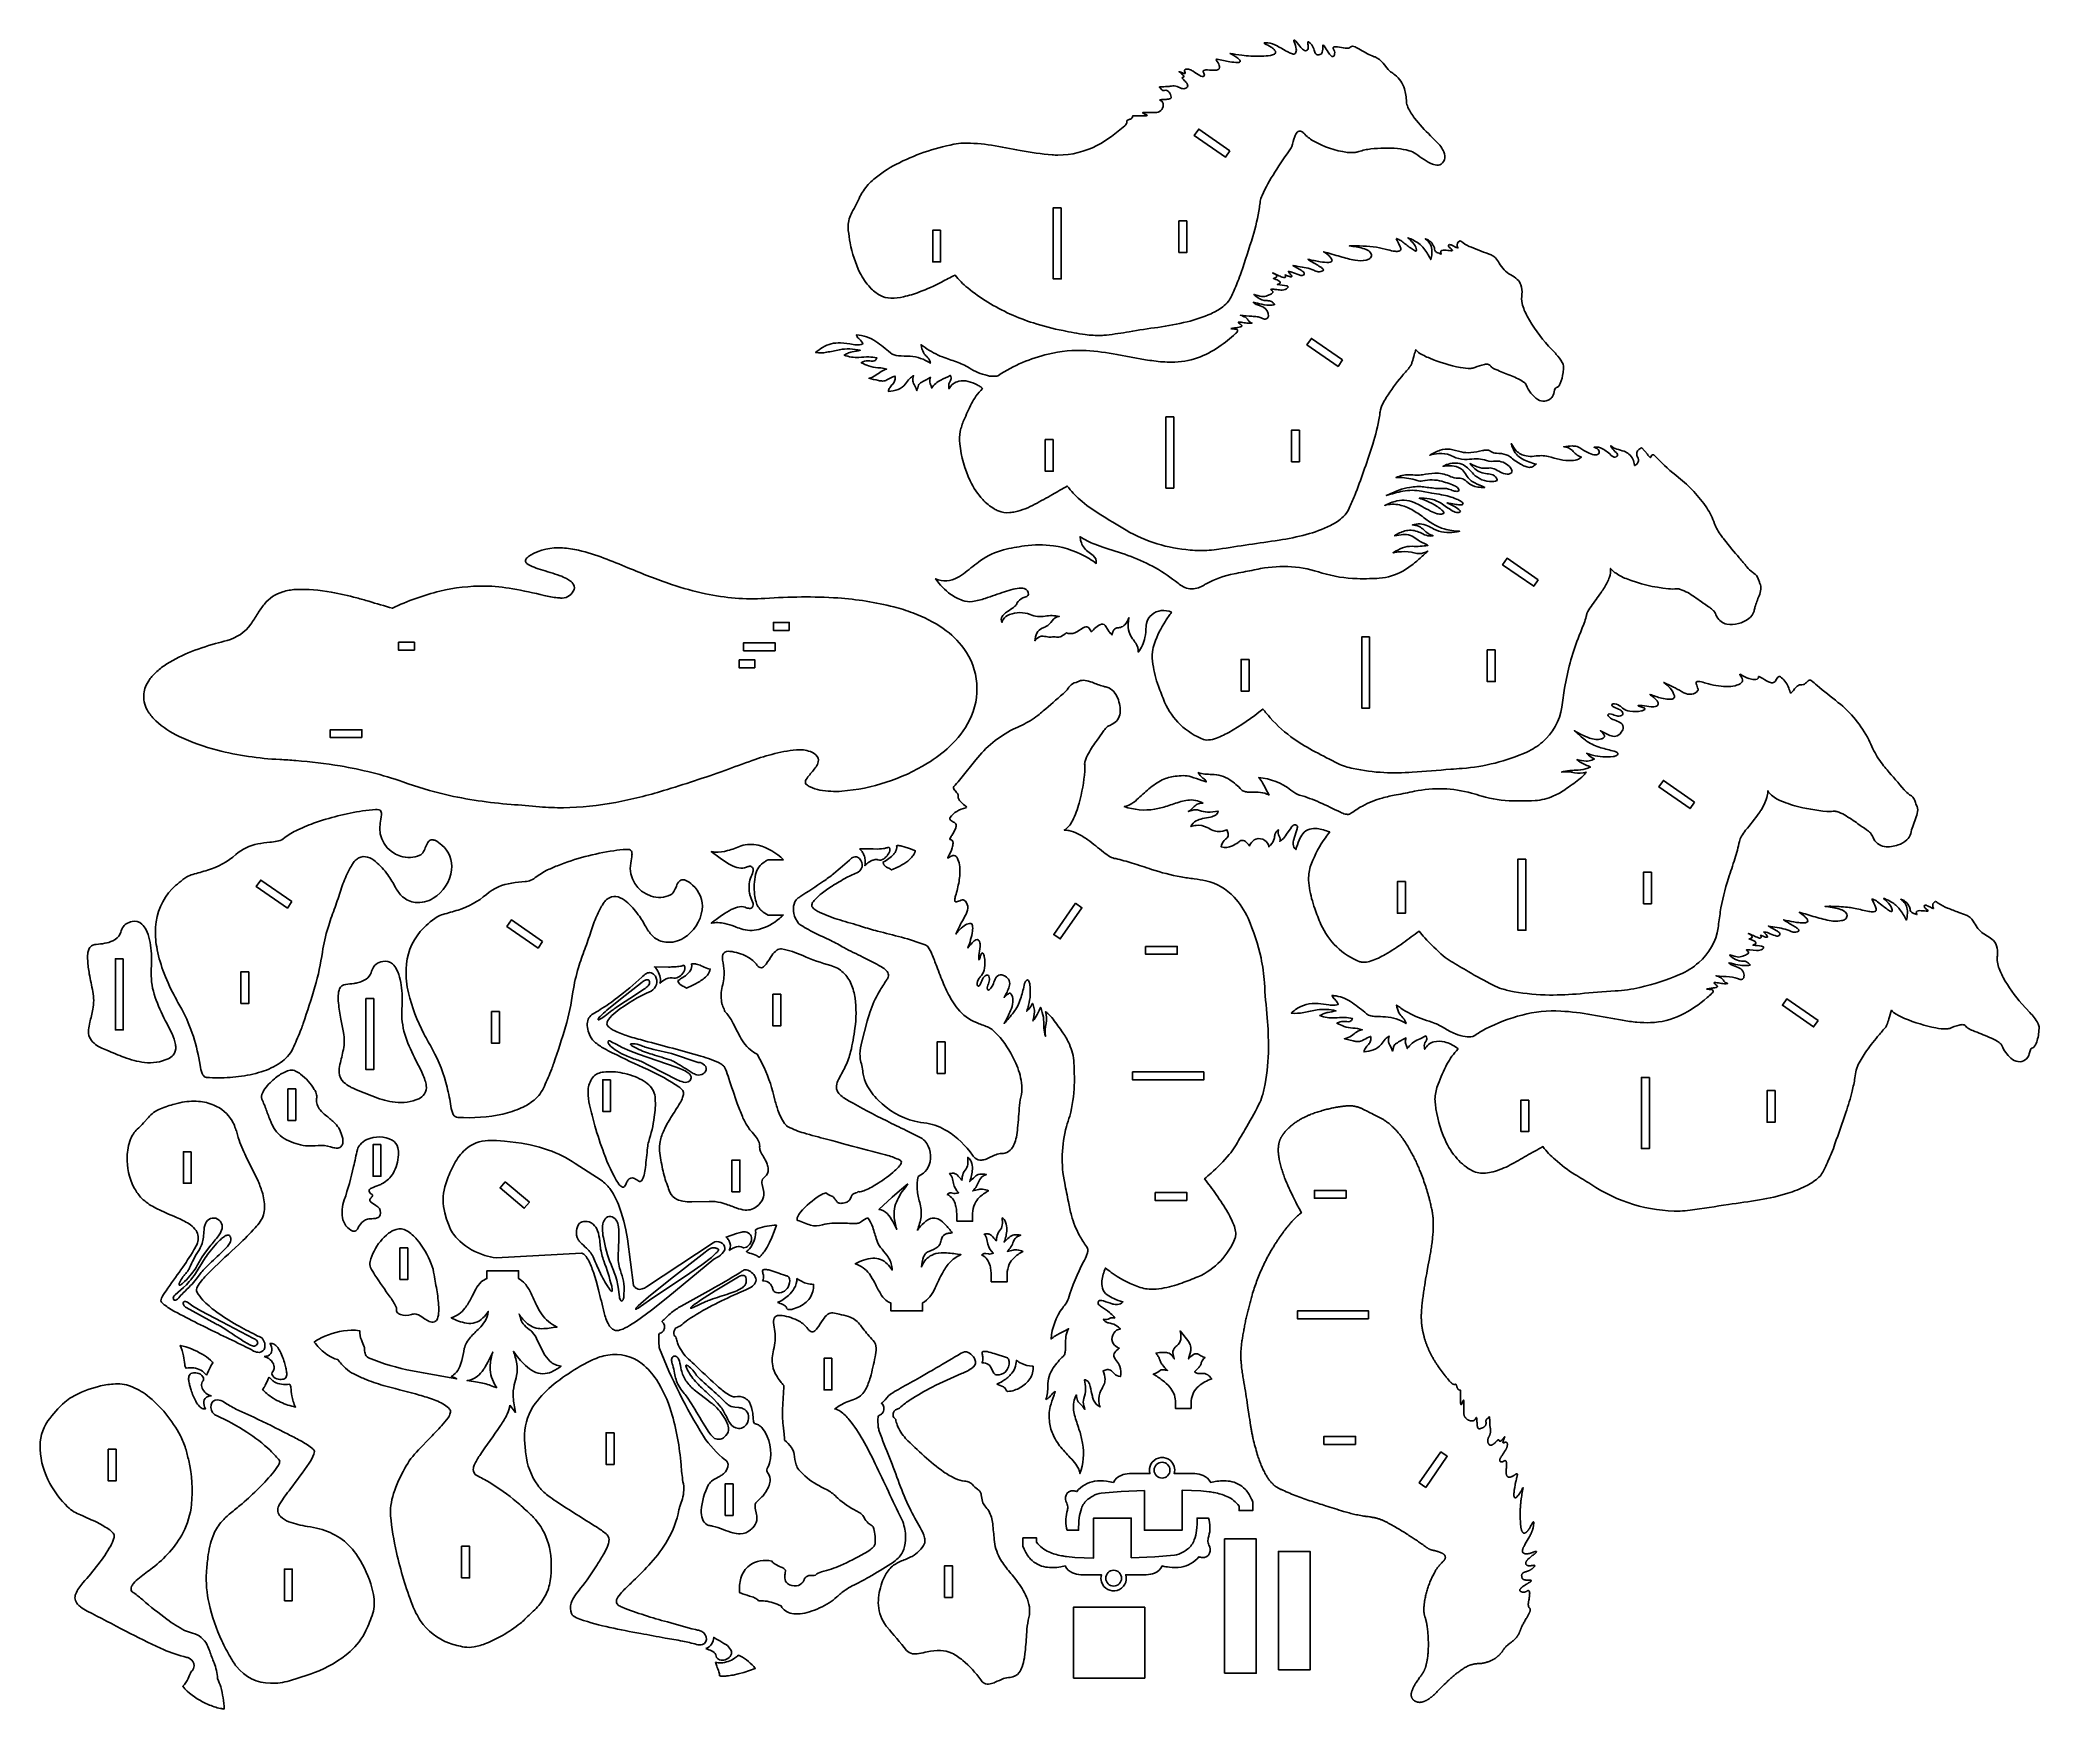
# Model space of a CAD drawing. Extents: x -1625 to 1409, y -1122 to 1412.
import ezdxf

# ---------------------------------------------------------------- set-up
doc = ezdxf.new("R2010")
doc.units = 0
doc.header["$MEASUREMENT"] = 0
doc.layers.get('0').update_dxf_attribs({"linetype": 'CONTINUOUS'})

msp = doc.modelspace()

# ---------------------------------------------------------------- linework, layer by layer
for points in [[(28.2, 1291.6, 0.045765), (25.5, 1290.8, 0.085392), (24.4, 1290, 0.270084), (24.4, 1289, -0.155524), (24.4, 1286.6, -0.106179), (21.4, 1282.2, -0.059849), (-20.8, 1252.2, -0.12135), (-80, 1237.5, -0.018777), (-89, 1237.9, -0.02375), (-137.4, 1244.6, 0.007388), (-180.8, 1252.4, 0.041253), (-223.6, 1255.7, 0.04256), (-238, 1254, 0.070776), (-325.9, 1223.4, 0.054023), (-359.5, 1200.9, 0.061178), (-375.3, 1183.5, 0.035664), (-380.5, 1174.5, -0.006169), (-392.7, 1150.5, 0.10457), (-398.6, 1129.9, 0.045088), (-398.3, 1123.2, 0.009362), (-395.4, 1104.4, 0.067318), (-380.5, 1058.7, 0.069149), (-365, 1036.3, 0.070385), (-350.3, 1024.7, 0.124563), (-333.5, 1020.4, 0.062804), (-314.6, 1022.4, 0.03693), (-290.3, 1029.7, 0.027852), (-256.8, 1044.7, -0.002601), (-236.2, 1055.4, 0.051242), (-217, 1036, 0.037033), (-186.4, 1014.3, 0.063555), (-117, 982.6, 0.027573), (-72.3, 971, 0.018205), (-38.8, 965, 0.037736), (-14.6, 963.7, 0.019133), (-6.4, 964.3, 0.014206), (28.1, 969.3, -0.010694), (71.8, 976, 0.025676), (115.9, 984.4, 0.041068), (152.4, 996.7, 0.05122), (170.1, 1007.1, 0.059607), (178.8, 1015.6, 0.066934), (183.8, 1024.4, 0.005853), (193.2, 1046.1, 0.020313), (198.1, 1059.4, 0.004539), (215.7, 1113.7, 0.033882), (225.8, 1157.9, -0.009899), (227.1, 1167.6, -0.058154), (229.7, 1176, -0.0364), (249.1, 1211.6, -0.014394), (274.2, 1248.6, 0.068044), (275.1, 1250.5, -0.011916), (279.4, 1265.7, -0.100766), (283.2, 1272.4, -0.334065), (289.7, 1273.3, -0.093819), (293.2, 1270.8, 0.073989), (307.4, 1259.2, 0.099729), (359, 1241.7, 0.047178), (371.1, 1241.6, 0.056264), (376.5, 1242.8, -0.056071), (395, 1246.8, -0.052406), (435.2, 1247.5, -0.040053), (453, 1244.2, -0.06295), (463, 1239.7, 0.009215), (475.6, 1230.7, 0.041703), (488.3, 1223.8, 0.111318), (497.1, 1222.2, 0.24613), (505.2, 1227.7, 0.210201), (506.6, 1239.4, 0.072373), (503.9, 1245.8, 0.049684), (497.7, 1254.6, 0.020699), (485.5, 1267, -0.032231), (461.3, 1293.7, -0.057584), (451.2, 1310.2, -0.067565), (448.9, 1318.6, 0.063282), (446, 1338.2, 0.149728), (431.5, 1359.3, 0.017309), (424.9, 1364, -0.050117), (421.3, 1367.4), (413.5, 1377.2, 0.100712), (401.3, 1386.5, 0.029824), (396.7, 1388.2, -0.040943), (387.4, 1392.6, -0.004163), (376.5, 1399, 0.046669), (368.9, 1402.5, 0.152031), (365.4, 1402.6, 0.127881), (363.7, 1401.3, -0.116879), (362.3, 1400.4, -0.102905), (356, 1400.1, 0.00781), (344.4, 1401.9, 0.118057), (338.4, 1401.3, 0.452792), (337.7, 1399.3, -0.041071), (339.6, 1395.3, -0.236998), (338.6, 1387.9, -0.392635), (335.9, 1387.3, -0.074806), (334.9, 1388, -0.070029), (330.1, 1393.8, 0.013525), (324.1, 1403.3, 0.066694), (322.7, 1404.7, 0.363856), (322.1, 1404.5, 0.087247), (321.9, 1402.7, -0.064556), (321.1, 1393.9, -0.125783), (319.8, 1391.2, -0.111228), (318.8, 1390.6, -0.13889), (313.3, 1390, -0.206783), (310.5, 1392.3, -0.046443), (308.2, 1398.7, 0.172416), (300.2, 1409.7, 0.592582), (299.2, 1408.7, 0.011999), (299.9, 1403, -0.11036), (299.3, 1398.1, -0.408153), (294.4, 1396.3, -0.107605), (288.8, 1400.7, -0.005633), (281.2, 1410.4, 0.089906), (278.8, 1412.3, 0.400838), (278, 1411.9, 0.122856), (278.4, 1409.7, -0.069238), (281.8, 1398.4, -0.148336), (280.5, 1392.4, -0.244572), (277.8, 1390.9, -0.078726), (275.9, 1391.1, -0.059878), (269.9, 1393.6, 0.004281), (252.6, 1403.3, 0.080643), (238.3, 1408, 0.060639), (233.3, 1408, 0.516318), (233.1, 1407.6, 0.100556), (233.6, 1407.1, -0.007739), (243.6, 1401.3, -0.023764), (247.3, 1398.7, -0.091897), (250.1, 1395.1, -0.403661), (248.6, 1391, -0.085014), (242.6, 1388.9, -0.035292), (229, 1387.8, -0.011492), (212.6, 1387.8, -0.023477), (199.1, 1389.1, -0.00305), (181.3, 1391.9, -0.03964), (192.8, 1384.7, -0.030091), (195.5, 1382.4, -0.07111), (196.6, 1380.6, -0.438074), (195.7, 1378.7, -0.093632), (193.1, 1378.2, -0.045101), (181, 1379.3, -0.009395), (161.2, 1383.4, 0.225978), (160.4, 1383.2, 0.200152), (160.7, 1381.3, -0.042099), (164.9, 1373.7, -0.101956), (165.4, 1370.3, -0.259277), (163.2, 1367.4, -0.104089), (158.2, 1366.3, -0.019524), (147.1, 1366.8, 0.088616), (141.4, 1366.2, 0.45428), (140.5, 1363.9, -0.02235), (142.1, 1360.4, -0.612701), (138.9, 1356.7, -0.086216), (135.4, 1358.2, -0.005051), (125.2, 1364.8, 0.055097), (119.6, 1367.6, 0.145317), (113.8, 1367.8, 0.11207), (112.5, 1366.9, 0.185859), (112.2, 1365.5, 0.065549), (113.1, 1362.6, -0.192725), (113, 1361.7, -0.222072), (112.8, 1361.5, -0.080526), (111.3, 1361.6, -0.004875), (106.4, 1363.4, 0.091508), (103.9, 1364.2), (103.9, 1364.2, 0.033077), (107.7, 1361, -0.06428), (110.8, 1357.7, -0.399963), (110.4, 1355.8, 0.073702), (108.7, 1355.2, 0.277808), (108.8, 1354, 0.086398), (110.3, 1352.3, -0.014232), (115.4, 1346.7, -0.180318), (116.9, 1342.4, -0.205004), (115.6, 1340.3, -0.219208), (109.1, 1338.4, -0.066459), (106.4, 1339.1), (100.8, 1341.5, 0.161298), (92.1, 1342.3, -0.034923), (85.4, 1341.6, -0.012629), (76.3, 1341.3, 0.084237), (73.9, 1340.8, 0.492802), (74, 1340.3, -0.076611), (77.1, 1337, 0.175027), (79.4, 1335.8, 0.079902), (83.6, 1335.9, -0.231384), (88.7, 1333.2, -0.15017), (91.9, 1325.4, -0.109203), (91.5, 1323.9, -0.162137), (89.1, 1322.8, -0.044015), (82.8, 1322.1, 0.004798), (76.2, 1321.6, 0.062944), (74.8, 1321.2), (74.7, 1321, 0.211487), (75.4, 1320.3, -0.37312), (79.9, 1313.6, -0.400312), (67.4, 1302, 0.001561), (51.7, 1302.3, 0.028338), (49.1, 1302.1, 0.234948), (48.5, 1301.8, 0.13758), (49.1, 1301.1, -0.01089), (54.6, 1298.7, -0.093151), (55.3, 1298.1, -0.401469), (55.2, 1297.6, -0.085621), (54.5, 1297.3, -0.041252), (46.7, 1297, 0.006826), (33.4, 1297.1), (33.4, 1297.1, -0.283141), (30.1, 1292.3, -0.062223)], [(182.6, 974, 0.01765), (188.6, 973.4, -0.083047), (192, 972.5, -0.375649), (192.7, 970.6, -0.108822), (189.6, 966.4, -0.029413), (164.3, 946.4, -0.061178), (131.9, 929.6, -0.088262), (92.3, 923.1, -0.034462), (65.6, 925, -0.00988), (52.9, 926.9), (9.5, 934.9, 0.029439), (-37.4, 940.6, 0.07433), (-94.7, 935.3, 0.087098), (-170.4, 903, -0.107805), (-174.9, 901.7, -0.072482), (-187.1, 902.7, -0.083169), (-214.8, 914.5, 0.051413), (-234.2, 923.8, -0.01305), (-255.1, 931, -0.05714), (-281.5, 945.2, -0.010862), (-287.9, 949.8, 0.084035), (-284, 937.6, 0.084828), (-279.1, 931.6, -0.121548), (-274.1, 923.8, -0.040926), (-273.7, 921.6, 0.132627), (-304.6, 932.1, 0.006149), (-322.2, 932.6, -0.152205), (-334.4, 937.4, 0.025742), (-356.3, 954.4, 0.132101), (-385.9, 964.4, 0.14683), (-383.1, 959.7, -0.010952), (-379.5, 956.4, -0.109544), (-376.4, 950.8, -0.098304), (-386.1, 949.5, -0.026079), (-391, 950, 0.02559), (-410, 952.3, 0.152656), (-437.2, 945.6, 0.057033), (-447.8, 937.6, 0.07184), (-431.1, 938.1, 0.005383), (-411.7, 942, -0.108055), (-380.1, 941.1, -0.022149), (-392.5, 938.7, 0.054939), (-399.5, 936.3, 0.017868), (-404.5, 933.8, 0.099946), (-382.1, 930.3, -0.020417), (-366.9, 931.1, -0.054843), (-354.9, 929.5, -0.127435), (-357.4, 925.8, -0.154716), (-360.9, 924.6, -0.042023), (-365.8, 925, 0.135898), (-376.3, 923.5, 0.045196), (-378.5, 922.2, 0.015402), (-367.6, 917.5, 0.086552), (-353.3, 914.7, -0.02853), (-344, 913.6, -0.030218), (-339.8, 912.5, 0.092201), (-348.5, 908.8, 0.012182), (-356.4, 903.3, -0.097489), (-367, 898.6, 0.001872), (-352.6, 895.3, 0.046271), (-346.3, 894.5, 0.101332), (-339.6, 896.2, -0.014141), (-327.4, 902.1, -0.118694), (-327.4, 895.7, -0.100278), (-330.7, 889.9, 0.039345), (-335.3, 884.3, 0.099743), (-337.3, 878.8, 0.064327), (-322.8, 881.8, 0.13033), (-311.5, 890, -0.026601), (-305, 898.1, -0.069858), (-299.2, 902.6, 0.117293), (-300.3, 894.3, 0.090339), (-299.1, 890.9, -0.016754), (-295.3, 883.3, -0.047036), (-294.2, 880.1, -0.007849), (-291.6, 888, -0.161317), (-288.6, 891.7, -0.003536), (-273.7, 900.1, 0.11454), (-274.5, 892.6, 0.082027), (-273.3, 889.2, -0.024732), (-272, 885.6, -0.047016), (-271.7, 883.8, -0.127981), (-258, 896, 0.031193), (-243.6, 903, -0.100056), (-242.1, 899.1, -0.182431), (-243.7, 894.4, 0.190044), (-245.8, 885.7, 0.046811), (-245.2, 882.7, -0.22884), (-230.7, 894.1, -0.120494), (-216.1, 894, -0.066101), (-202.4, 888.6, -0.014502), (-197.3, 885.6, -0.092022), (-194.6, 883.1, 0.024673), (-204.5, 871.3, 0.038296), (-211.3, 860.3, 0.012444), (-222.8, 835, 0.043213), (-228.4, 818.1, 0.080094), (-229.2, 799.2, 0.078303), (-213.2, 742.8, 0.075992), (-194.3, 714.5, 0.068794), (-176.7, 700.4, 0.024706), (-170.6, 697.2, 0.118126), (-153.3, 694.7, 0.040982), (-145.1, 696, 0.069539), (-115, 707.4, 0.00617), (-88.5, 722.1, -0.002561), (-65.8, 735, 0.052301), (-46.5, 714.3, 0.04448), (-17.4, 692.8, 0.001777), (23.5, 667.8, 0.111888), (120.7, 637.9, 0.011711), (135.3, 637, 0.043792), (164, 639.1, -0.003277), (255.5, 652.8, 0.024857), (296.8, 661.4, 0.045516), (333.8, 675.1, 0.075518), (353.3, 688.6, 0.094162), (362, 701.6, -0.007569), (370.1, 719.7, 0.011841), (372.3, 725.1, 0.00842), (385.5, 761.8, 0.003798), (397.9, 798.8, 0.035024), (408.1, 840.7, 0.007881), (409, 847.8, -0.077883), (413.1, 860.1, -0.024608), (418.4, 869.4, -0.034388), (441.7, 901.3, -0.006311), (453.3, 914.9, 0.067531), (456, 919.1, 0.019254), (457.7, 923.5, 0.015085), (460.8, 934.4, -0.012002), (463.4, 942.1, 0.122394), (467.3, 937.8, 0.051584), (484.5, 929.1, 0.048953), (530.9, 915, 0.046076), (546.7, 913.7, 0.084431), (552.7, 914.9, -0.048405), (567.3, 919.7, -0.112977), (573.5, 919.7, -0.201127), (576.8, 917, 0.060267), (578, 915.7, 0.051245), (584.8, 911.9, 0.016775), (595.4, 907.6, -0.007083), (615.8, 899, -0.033971), (626.7, 893, -0.121555), (630.8, 888.7, 0.151862), (648.2, 866.5, 0.349199), (668.4, 868.3, 0.054214), (670.4, 870.8, 0.074047), (673.7, 880.7, -0.105201), (675.4, 883.8, -0.131615), (678, 885, 0.131162), (679.8, 886.3, 0.066959), (682.5, 890.9, 0.078626), (686.6, 907.3, 0.034123), (687.4, 915.7, 0.1358), (685.2, 922.8, 0.051246), (676.4, 935, 0.012534), (664.8, 947.6, -0.06291), (632.3, 992.8, -0.058346), (624.6, 1012.3, -0.099086), (624.3, 1026.3, 0.103753), (622.6, 1040.4, 0.116919), (617.1, 1048.7, 0.063367), (607.2, 1055.6, -0.147917), (589.8, 1073.6, 0.057846), (584.1, 1081.5, 0.082299), (578.9, 1085.3, 0.018825), (573.3, 1087.7, -0.013667), (544.1, 1099, -0.070166), (531.5, 1106.9, 0.279584), (529.5, 1107, 0.337705), (526, 1099), (526.9, 1097.2, -0.137021), (527, 1096.5, -0.294462), (526.2, 1096.6, -0.0505), (519, 1100.2, 0.135048), (514.1, 1101.6, 0.380433), (512.9, 1100.2, 0.203012), (513.5, 1098.2, 0.012223), (518.5, 1093.5, -0.279154), (518.8, 1092.7, -0.266862), (518.4, 1092.5, -0.077412), (516.3, 1092.4, 0.015618), (507.1, 1093.2, 0.084383), (502.5, 1092.7, 0.369443), (501, 1090.2, 0.009055), (501.8, 1087.3, -0.042889), (495.2, 1089.8, -0.06075), (493.2, 1091.3, -0.094619), (492.2, 1092.8, -0.04884), (491.4, 1096.5, 0.204825), (480.5, 1109.4, 0.054023), (477.4, 1110.4, -0.068146), (483.9, 1104, -0.13977), (487.3, 1094.4, -0.037042), (487, 1083.1, -0.059965), (485.9, 1078.9, 0.040213), (475.4, 1095.8, 0.067193), (467.6, 1103.4, 0.05733), (451.3, 1112, -0.004586), (458.4, 1104.7, -0.071132), (463.2, 1097.8, -0.087223), (464.3, 1093.3, -0.210267), (463.8, 1092, -0.181614), (463.2, 1091.8, -0.083505), (461.3, 1092.5, -0.030799), (454.9, 1096.7, -0.005578), (441.9, 1106.8, 0.054343), (436.1, 1110.1, 0.031047), (434, 1110.9, 0.303669), (433.6, 1110.7, 0.303669), (433.5, 1110.3, -0.013291), (438.1, 1101.4, -0.035452), (440.2, 1095.5, -0.418375), (437.6, 1091.8, -0.094139), (431.8, 1091.5, -0.033226), (420.8, 1093.7, 0.008896), (403.6, 1097.5, 0.044225), (362.4, 1099.6, -0.031803), (382.9, 1095.9, -0.088983), (392, 1092, -0.200095), (395.8, 1086, -0.26575), (393.3, 1080.4, -0.122586), (387.6, 1078.1, -0.107483), (370.9, 1077.9, -0.025718), (348.5, 1083.4, 0.002583), (323.2, 1090.8, -0.059548), (333.3, 1082.7, -0.033576), (335.4, 1080, -0.130224), (336.1, 1077.4, -0.28517), (334.7, 1075.6, -0.113288), (331.1, 1074.6, -0.05069), (318.2, 1075.5, -0.014931), (299.5, 1079.3, 0.039856), (303.4, 1076.5, -0.014217), (318, 1068, -0.030608), (321.5, 1065.4, -0.147068), (322.8, 1063.2, -0.292635), (322.2, 1062, -0.171862), (315.2, 1060.5, -0.085533), (308.3, 1062.6, 0.05968), (296.7, 1066.4, 0.022366), (284.6, 1068.5, -0.010951), (276.6, 1069.9, 0.039813), (283.4, 1065.8, -0.016282), (290.9, 1061.5, -0.119726), (293.7, 1058.6, -0.357061), (292.6, 1055.4, -0.11107), (291.1, 1054.8, -0.136921), (286, 1055.5, 0.005217), (274.9, 1059.8, 0.076795), (269.5, 1060.8, -0.026095), (273.6, 1055.9, -0.068845), (274.9, 1053.7, -0.5124), (274, 1052.7, -0.071328), (269.3, 1053.9, 0.00999), (264.7, 1055.7, -0.059868), (265.6, 1053.3, -0.490615), (264.1, 1051.5, -0.070582), (257.1, 1053.6, -0.013494), (250.4, 1056.8, 0.02499), (245.8, 1058.7, -0.108111), (251.6, 1054.8, -0.439882), (251.2, 1051.9, -0.077658), (249.9, 1051.2, 0.015682), (247.1, 1050.3, -0.009452), (254.3, 1047.3, -0.098133), (257.3, 1045, -0.312432), (257.1, 1043.2, -0.122421), (255.6, 1041.9, -0.020118), (253, 1040.8, -0.030814), (267.2, 1039, -0.247196), (269.2, 1037.4, -0.249123), (268.9, 1036.3, -0.19784), (260.2, 1032.5, -0.049988), (252.4, 1033.3, 0.044824), (246.1, 1033.8, 0.049556), (243.1, 1033.5, -0.09315), (246, 1030.6, -0.350084), (245.2, 1027.7, -0.066439), (244.1, 1026.9, -0.038632), (239.7, 1025.1, -0.115483), (231.9, 1022.7, -0.050933), (229.1, 1022.9, -0.032011), (217.8, 1025.9, 0.082858), (220.2, 1023.2, 0.119383), (232.9, 1017, 0.046208), (239.1, 1016.5, -0.176906), (245.6, 1014, -0.030645), (248.9, 1010.6, -0.067123), (245, 1009.7, -0.066685), (229.2, 1011.1, -0.005513), (216.4, 1014.1, 0.153889), (218, 1012.6, 0.057842), (224.3, 1009.6), (231.9, 1006.5, -0.296108), (239.5, 993.2, -0.489621), (232.2, 988.9, -0.063653), (228.5, 990.5, 0.067642), (222.5, 992.1, 0.023287), (214.3, 992.8, -0.007783), (197, 994.4, -0.073618), (204.4, 991.2, -0.104716), (208.3, 987.2, 0.120615), (211.9, 983.7, 0.05159), (214.7, 982.5, -0.060479), (206.6, 982.5, -0.015883), (198.6, 983.7, 0.033163), (194.6, 984.2, 0.303377), (194.1, 983.9, 0.303377), (194.1, 983.3, 0.037652), (195.3, 981.9, 0.028635), (199.5, 978.4, -0.167251), (196.9, 976.7, -0.04756), (188.5, 975.1, 0.022912)], [(144.8, 586.6, -0.077466), (187.2, 601.7, -0.008294), (201.2, 604.4, -0.002048), (227.4, 609.6, -0.129787), (321, 603, 0.068698), (373.9, 594.4, 0.017049), (392.9, 594.4, 0.006651), (407.7, 595, 0.108482), (443.4, 606, 0.049659), (461.2, 618.2, 0.013223), (468, 624.1, 0.004931), (481.3, 636.4, -0.12232), (468.1, 632.4, -0.038295), (464.9, 632.6, -0.019785), (456.4, 634.4, 0.070803), (436.5, 635, 0.021199), (428.6, 633.8, -0.046135), (443.1, 641.2, -0.102521), (457.5, 643.5, 0.060237), (481.6, 645, 0.048051), (479.4, 646.3, -0.047651), (466.7, 652.9, 0.0388), (457.6, 659, 0.124115), (446.2, 661.5, 0.028349), (441.1, 661.2), (431, 659.6, -0.07817), (446.5, 666.8, -0.152169), (465.5, 666, -0.030845), (473.6, 662.3, 0.088928), (484.1, 659.2, 0.071439), (489.3, 659.6, -0.115922), (475.1, 668.4, 0.073118), (468.4, 673.6, 0.072571), (463.3, 675.3, 0.018274), (457.9, 676.1, -0.180739), (481, 674.6, -0.012361), (490.7, 669.7, 0.159025), (522.1, 665, 0.021987), (529.6, 666.4, -0.05908), (506.3, 669.9, -0.062738), (489.8, 677.1, -0.036683), (474.8, 687.5, 0.029221), (457, 699.2, 0.068833), (438.6, 706.3, 0.12348), (415.9, 705.6, -0.058484), (434.4, 712.4, -0.17112), (463.9, 708.7, -0.01834), (472.8, 703.8, 0.007839), (485.4, 697.1, 0.043634), (495.7, 693, 0.079402), (502.3, 692.4, 0.054508), (504.9, 693, 0.474546), (505.7, 695, 0.106137), (501.7, 699.4, 0.050727), (486.8, 709, 0.039084), (473.4, 715.1, 0.021841), (468.3, 716.5, -0.036845), (483.8, 715.7, -0.108252), (501.6, 708.8, 0.002804), (518.4, 697.4, 0.051985), (523.1, 695.2, 0.143367), (530.1, 695.4, 0.347744), (530.8, 696.6, 0.16424), (530.3, 697.6, 0.090236), (522.1, 703.8, 0.018122), (513.6, 708.1, -0.028444), (510.7, 709.5), (510.7, 709.6, -0.027185), (521.9, 707.6, 0.02939), (529.9, 706.4, 0.040727), (533, 706.5, 0.101553), (534.6, 707.3, 0.350812), (534.7, 708.9, 0.104903), (532, 711.5, 0.057569), (525.1, 715.2, 0.062917), (502.2, 721.9, -0.003756), (487.3, 724.2), (471.6, 727.3, 0.091707), (443.7, 727.2, 0.027574), (430.9, 724.3, 0.010133), (418.4, 720.5, -0.019345), (437.2, 728.7, -0.052311), (453.9, 732.9, -0.014005), (464.9, 734.2, -0.049983), (472.9, 734, 0.003046), (493.3, 731.5, 0.044691), (506.9, 731.3, -0.075203), (512.7, 730.4, -0.003986), (520.5, 727.7, 0.117913), (526.9, 727.1, 0.487541), (528.4, 729.9, 0.146335), (523.4, 734.6, 0.048946), (513.6, 738.8, 0.014104), (502.6, 742.3, 0.125144), (473.6, 742.8, -0.111025), (465.1, 743.3, 0.077233), (439.2, 748, 0.020813), (433.2, 747.8, -0.116459), (452.2, 752.1, -0.007046), (464.7, 751.5, 0.052828), (473.2, 752.3, -0.035822), (492.1, 754.6, -0.113588), (513.9, 750.3, 0.075337), (524.3, 747.2, 0.016658), (530.5, 746.9, -0.147693), (537.9, 744, -0.026124), (542, 740.2, 0.155137), (557.1, 733.4, 0.038), (567.8, 733, -0.004554), (552.6, 739.7, -0.154453), (540.2, 751.1, 0.071573), (533.8, 759.4, 0.152867), (521.2, 765.4, 0.05997), (510.6, 765.8, 0.014132), (504.6, 765.2, -0.145589), (526.8, 769.8, -0.132228), (538.2, 765.4, -0.032101), (550.5, 753.3, 0.209951), (579.1, 742, 0.030297), (584, 742.5, 0.140447), (586.5, 743.7, 0.178554), (586.6, 744.3, 0.130823), (585.6, 747.2, 0.202737), (578, 752.7, 0.004214), (569.1, 754, -0.053329), (558.8, 757, -0.099799), (551, 762.6, -0.016819), (545.5, 769.2, 0.050527), (560, 763.1, 0.110499), (573.9, 762.4, -0.123759), (582, 761.2, -0.018266), (591.5, 756.1, 0.087989), (601.8, 753, 0.239585), (608.7, 755.7, 0.143445), (609.3, 757.3, 0.134638), (607.1, 762.5, 0.230206), (587.1, 772.8, 0.042701), (581, 772.6, -0.112495), (567.3, 774.7, 0.083233), (555.2, 776.4, 0.019544), (541.3, 775.5, -0.112088), (524.1, 778.1, -0.008377), (515.4, 782, 0.115285), (498.1, 784.3, 0.043674), (484.3, 781.9, -0.052281), (500.1, 789.5, -0.116171), (515.2, 790.9, -0.027076), (519.6, 790), (532, 786.9, 0.084373), (546.6, 785.9, 0.028564), (564.4, 789, -0.031217), (569.6, 789.6, -0.046203), (573.5, 789.3, -0.105933), (577.2, 787.6, 0.155265), (585.6, 784.8, -0.087596), (600.4, 782.4, -0.10749), (606.4, 779.6, 0.072014), (622.1, 768.4, 0.015698), (628.4, 765.2, 0.075665), (635.5, 763.4, 0.169673), (641.8, 765.2, -0.012934), (645.9, 768.3, -0.067785), (624.5, 776.3, -0.182321), (610.2, 792.9, -0.02277), (608.1, 799.6, 0.061476), (615.6, 788.7, 0.157646), (630.7, 780.7, 0.082128), (642.9, 780.3, -0.032955), (654.1, 781.2, -0.05525), (664.3, 779.9, 0.015646), (682.1, 775.3, 0.056775), (700, 773.6, 0.086694), (709.9, 775.9, 0.088917), (714.5, 779.1, -0.109428), (706.5, 783.3, -0.01744), (700.9, 788.8, 0.150611), (687.6, 794.8, -0.028592), (700.8, 795.9, -0.05644), (708, 795, -0.07497), (712.2, 793.1, 0.03633), (724.1, 785.8, 0.05804), (733.6, 782.5, 0.127341), (738.9, 782.7, 0.481067), (741, 789.2, 0.101239), (738.2, 791.8, 0.009301), (733.7, 794, -0.163667), (746.6, 791.6, -0.043557), (753.6, 786.9, -0.015588), (761.3, 780.5, 0.152329), (765.3, 778.8, 0.214585), (768.5, 780.4, 0.073441), (769.5, 781.9, 0.192383), (769.4, 783.5, 0.090613), (767.3, 785.8, -0.058617), (760.7, 793.2, -0.031607), (759.1, 796.1, 0.077441), (768.2, 791.2, 0.014907), (779.2, 787.8, -0.118458), (786.7, 783.5, -0.212099), (795, 766.6), (795.2, 766.3, 0.299542), (795.4, 766.2, 0.453322), (799.9, 779, -0.130464), (798.4, 784.4, -0.19971), (800.6, 789.4, -0.062418), (806, 793.3), (814.6, 783.2, 0.0058), (818.4, 779, 0.13208), (819.5, 778.4, 0.31369), (820, 778.7, 0.020458), (821.2, 781.7, -0.349283), (822.8, 782.3, -0.324644), (824.5, 782.2, -0.027643), (828.7, 778.4, 0.043094), (862.1, 748, -0.072943), (904.8, 701.9, -0.06937), (916.4, 677.9, 0.064235), (926.5, 659.9, 0.014309), (931.2, 653.7, 0.012492), (954.2, 626, -0.004148), (965.7, 612.2, 0.061256), (974.6, 603.7, -0.009953), (978.3, 601.2, -0.163725), (983.8, 591.6, 0.033827), (985.6, 586.9, -0.140222), (986.8, 578.7, -0.067632), (984.2, 568.3, 0.014403), (978, 551.1, 0.019955), (976.5, 545.2, -0.168065), (968.7, 533.7, -0.202517), (935.2, 525.4, -0.23286), (920.3, 536.5, 0.010477), (917.2, 542.9, 0.083914), (914.2, 546.6, 0.019193), (909.3, 550.6, 0.002948), (896.2, 559.6, 0.030715), (875.9, 573.2, 0.046204), (864.7, 578.2, 0.070542), (859.8, 579, -0.055782), (846.5, 579.1, -0.069534), (782.3, 594.4, -0.054937), (765, 603.9, -0.062009), (758.7, 609.9, -0.11579), (757.1, 596.6, -0.057571), (749.5, 581.1, -0.014177), (744.4, 573.3, -0.001808), (729.1, 552.1, 0.048267), (723, 541.6, 0.053543), (721.8, 537.1, -0.032799), (718.7, 526.8, -0.001182), (709.5, 503.7, 0.050203), (689, 428.2, -0.001096), (684.8, 399.2, -0.179531), (655.3, 346.2, -0.075982), (631.7, 331.2, -0.086689), (533.5, 306.3, -0.006698), (516.1, 305.1, -0.00483), (457.7, 300.4, -0.025308), (414.7, 300, -0.039353), (368.1, 306.1, -0.013854), (356.2, 309.1, -0.040061), (344.9, 313.8, -0.00145), (310.5, 331.4, -0.025729), (278.5, 350.9, -0.060129), (242.2, 383.3, -0.015158), (231.1, 396.4, -0.044175), (179.1, 360.8, -0.045913), (157.6, 351.3, -0.079791), (145.6, 349.3, -0.074661), (141.1, 350.2, -0.198744), (81.9, 406.8, -0.010998), (72.5, 431, -0.047383), (64.1, 464.5, -0.060687), (63.5, 483.4, -0.057482), (66.5, 496.2, -0.062522), (83.1, 530, -0.017087), (92.3, 543.3, 0.300286), (62.4, 539.6, 0.184286), (54.3, 526.1, 0.032509), (53.7, 521.8, -0.028759), (52.1, 504.9, -0.125891), (41.8, 482.9, 0.158118), (38, 496.5, 0.012289), (33.2, 503.1, -0.079871), (28, 513.2, -0.091742), (26.8, 527.7, -0.025713), (27.8, 535, -0.084534), (21.4, 524.4, -0.134701), (14.7, 520.5, -0.016605), (9.3, 519.5, 0.2525), (3.8, 514.9, 0.059575), (2, 509.1, -0.07477), (-2.1, 513.7), (-7.2, 521.9, 0.318047), (-14, 525.2, 0.115857), (-22.7, 520.1, 0.017302), (-29.3, 513.7, 0.1015), (-33.2, 519.6, 0.282727), (-39.6, 520.7, 0.045738), (-41.6, 519.8), (-51.2, 513.8, -0.18395), (-64.4, 511.2, -0.049964), (-67.5, 512.2, -0.067609), (-75.1, 506.8, -0.167125), (-82.3, 505.8, 0.112454), (-90.5, 505.7, -0.06006), (-93.9, 505.8, 0.031409), (-102.4, 507, 0.224368), (-112.7, 502.9, 0.043079), (-114.9, 500.1, -0.093148), (-112, 511.8, -0.173538), (-104.1, 519.3, 0.009954), (-98.4, 521.6, 0.132246), (-89, 530.3, -0.191244), (-78.1, 537.1, 0.094208), (-99.5, 537.4, -0.15346), (-122.3, 540.1, 0.17786), (-153.6, 540, 0.151126), (-163.2, 532.5, 0.082325), (-165.2, 528, -0.241662), (-164.6, 536.9, -0.092711), (-159.4, 542.6, -0.019299), (-148.9, 549.8, 0.042738), (-144.5, 553.4, 0.082819), (-142.2, 557.3, -0.170782), (-133.3, 565.1, -0.005428), (-127.3, 567.4, 0.234932), (-124.8, 570.4, 0.35305), (-131.2, 579.3, 0.069636), (-135.5, 579.9, 0.068217), (-148.2, 578.3, 0.011631), (-161.1, 574.5, 0.003925), (-190.5, 564.5, -0.047624), (-209.8, 559.7, -0.122497), (-224.8, 561.2, -0.073814), (-242.6, 570.6, -0.089923), (-265.8, 594.3, 0.231402), (-232.5, 596.1, 0.046301), (-220.7, 603.8, -0.010595), (-197.5, 621.9, -0.093483), (-162.5, 638.2, -0.022408), (-130.7, 644.2, -0.063593), (-86.8, 644.3, -0.105366), (-32.8, 624.8, -0.011739), (-21.9, 617.6, 0.244852), (-26.6, 629.8, 0.017076), (-34.7, 635.7, -0.174603), (-45.2, 651.2, -0.040088), (-46.5, 658.1, 0.053484), (-24, 646.6, 0.016946), (-7.5, 640.9, -0.011275), (30.9, 628, -0.079761), (102.2, 587.6, 0.042669), (110.3, 582.1, 0.184617), (130.8, 580, 0.073079), (139.8, 583.5, 0.010143)], [(-1261.2, 319.8, -0.048878), (-1355.9, 333.8, -0.046852), (-1414.1, 354.7, -0.076476), (-1449.2, 378.4, -0.057339), (-1460.8, 392.3, -0.148204), (-1467.8, 416.9, -0.136588), (-1461.2, 437.7, -0.06527), (-1451.1, 450.3, -0.047104), (-1436.8, 462.2, -0.050602), (-1400.2, 481.6, -0.030854), (-1358.8, 495.8, -0.005833), (-1341.2, 500.5, 0.173152), (-1305.2, 525.4, 0.019615), (-1294.6, 541.6, -0.028709), (-1284.6, 555.8, -0.14828), (-1256.8, 574.4, -0.062568), (-1237.3, 577.9, -0.055794), (-1183, 573.9, -0.022927), (-1144.4, 565.2, -0.00608), (-1126.2, 560.1, -0.000652), (-1090.3, 549.4, -0.054496), (-1018.1, 575.5, -0.059248), (-950.3, 583.2, -0.037564), (-907.6, 579.1, -0.019111), (-859.9, 568.7, 0.031811), (-839.9, 565.3, 0.02051), (-832.6, 565, 0.319528), (-814.5, 578, 0.266374), (-816.7, 587.7, 0.067307), (-819.9, 590.8, 0.048719), (-826.1, 594.6, 0.035757), (-835.8, 598.9, 0.008485), (-865.7, 608.5, -0.011395), (-877.9, 612.8, -0.077706), (-886.1, 617.5, -0.233752), (-888.3, 621.9, -0.166477), (-886.7, 625.3, -0.069672), (-880.5, 630.1, -0.145957), (-832.3, 641.1, -0.04794), (-807.6, 637.5, -0.031823), (-769.2, 625.7, -0.010841), (-732.7, 611, 0.016842), (-666.5, 585.6, 0.026706), (-614.8, 571.3, 0.067088), (-524.7, 564.5, -0.032685), (-414, 565.1, -0.04507), (-329.1, 551.5, -0.023575), (-300.2, 542.5, -0.058692), (-254.1, 518.6, -0.080834), (-222.9, 488.4, -0.283166), (-214.4, 379.4, -0.088092), (-244.4, 339.8, -0.05292), (-278.2, 314.1, -0.118379), (-408, 271.7, -0.059823), (-441.3, 273.3, -0.074183), (-456.3, 278.2, -0.043802), (-461.6, 281.7, -0.274695), (-463.4, 286.1, -0.060092), (-463, 287.7, -0.077754), (-458.3, 295, 0.02763), (-447.2, 308.9, 0.092193), (-443.9, 316.1, 0.288349), (-447.6, 326.7, 0.124217), (-458.8, 332.7, 0.045844), (-468.5, 334.6, 0.03225), (-472.3, 334.7, 0.046025), (-509.8, 328.7, 0.024282), (-544, 318.4, 0.002034), (-585.5, 303.3, -0.011865), (-678.7, 272.6, -0.02595), (-751.3, 254.7, -0.041116), (-830.8, 246.6, -0.027392), (-866.9, 248.1, 0.006425), (-910.2, 251.6, -0.036475), (-1009.6, 266.5, -0.03226), (-1074.3, 285.9, 0.042443), (-1169.5, 310, 0.022581), (-1236.7, 318.2, 0.007263)], [(-47.4, -402.8, -0.05953), (-59.5, -372.8, -0.0271), (-64.2, -351.6, 0.007058), (-69.8, -323.6, -0.118436), (-67, -237.2, -0.00786), (-62.2, -221.5, 0.061214), (-55.2, -174.2, 0.012751), (-55.1, -162.1, 0.00818), (-55.7, -140.7, 0.089353), (-62.7, -112.5, 0.051449), (-72.6, -95, 0.005478), (-87.5, -74.3, 0.046223), (-95.5, -65.8, 0.026547), (-98.8, -63.2, -0.139855), (-98, -80.9, 0.096415), (-98.9, -100.4, -0.049384), (-101.4, -88, -0.020224), (-101.6, -78.9, 0.067289), (-103.8, -64.3, 0.014824), (-106.4, -56.5, 0.05435), (-107.7, -58.9, -0.011044), (-111.5, -67.5, -0.063442), (-118, -77.2, 0.065799), (-115.7, -63.1, 0.087486), (-117.1, -54.6, 0.025091), (-118.7, -50.6, -0.067829), (-124.8, -59.8, -0.031851), (-127.5, -62.3, 0.018936), (-124.5, -53.2, 0.088965), (-122.5, -22.1, 0.056015), (-124, -16.9, 0.243935), (-126.2, -14.9, 0.265649), (-128.5, -16.1, 0.077454), (-130.6, -20.5, -0.005669), (-135.9, -40.9, -0.069677), (-145.3, -61.5, -0.023659), (-147.4, -64.4, -0.004465), (-161.7, -81, 0.043572), (-150.7, -58.1, 0.087449), (-148.3, -45.4, 0.146573), (-151.3, -36.1, 0.17072), (-153.1, -35.1, 0.114481), (-154, -35.2, 0.107313), (-158.1, -38.1, -0.047605), (-161.9, -41.5, 0.066233), (-153.9, -24.9, 0.174072), (-154, -15.9, 0.142602), (-160.1, -9.3, 0.075809), (-165.1, -7.1, 0.288194), (-173.1, -10.2, 0.073331), (-175.4, -13.8, -0.014135), (-179, -22.7, -0.085914), (-183.4, -29, -0.162564), (-185.6, -30.2, -0.31879), (-187, -29.3, -0.128668), (-186.9, -24.8, 0.008326), (-184.3, -16.7, 0.159985), (-184.8, -9.3, 0.216479), (-186.9, -7.5, 0.216479), (-189.6, -7.9, 0.132103), (-193.3, -11.7, 0.032337), (-197.4, -20.7, -0.154521), (-200.4, -24.4, -0.348588), (-201.7, -24, -0.119184), (-202.4, -22.5, -0.186766), (-199.7, -12.4, -0.024243), (-196.1, -8.1, 0.13028), (-191.5, 3, 0.086554), (-191.8, 20.8, 0.079179), (-193.5, 25.1, 0.209238), (-194.8, 26.1, 0.239226), (-195.9, 25.5, 0.05888), (-197.2, 23.1, 0.019497), (-199.1, 16.7, -0.098553), (-199.6, 15.6, -0.345791), (-199.8, 15.7, -0.099093), (-200, 22.1, 0.019902), (-198, 36, 0.117088), (-199, 43.4, 0.234621), (-202.5, 46.3, 0.197162), (-206.3, 45.2, 0.052412), (-210.2, 41.6, 0.007679), (-216.8, 33.7, 0.055985), (-209.7, 59.3, 0.069328), (-209.8, 67.7, 0.109173), (-211, 70.1, 0.235841), (-214, 70.9, 0.103218), (-222.2, 67.4, 0.066248), (-230.8, 59.7, 0.015289), (-235, 54.7, -0.020164), (-226.9, 71.7, 0.009044), (-219.4, 85.2, 0.140338), (-217, 97, 0.234832), (-222.8, 106.3, 0.119377), (-225, 106.9, -0.00716), (-232.7, 104.1, -0.12957), (-235.4, 103.9, -0.258637), (-236.5, 105.2, -0.074854), (-236.6, 106.5, -0.051564), (-235.6, 112.6, 0.030476), (-230.2, 134.8, 0.060498), (-229.1, 157, 0.075638), (-231.8, 168.2, 0.066103), (-234.5, 172.6, 0.193801), (-238, 174.1, 0.128838), (-243.1, 172.5, 0.030521), (-246.4, 170.6, -0.149217), (-247.4, 170.2), (-247.4, 170.3, -0.090408), (-246.9, 171.8, 0.059639), (-240.4, 185.7, 0.067073), (-239.3, 193, 0.123991), (-240.5, 197, 0.247435), (-243.7, 198.4, -0.229764), (-244, 198.6, -0.229764), (-244.1, 198.9, -0.072169), (-241.2, 204.5, 0.037646), (-235.6, 214.8, 0.06957), (-234.5, 219.4, 0.294773), (-237.2, 224.1, -0.049), (-243.1, 227.8, -0.359267), (-243.5, 231.6, -0.115064), (-233.5, 241.1, -0.071203), (-219.9, 246.6, 0.145461), (-218.7, 247.4, 0.244545), (-218.8, 247.6, 0.057787), (-221.2, 250, -0.060573), (-229.5, 257.6, -0.093434), (-231.4, 261.5, -0.081844), (-231.4, 264, 0.152435), (-232.7, 268.1, 0.029721), (-237.4, 273.9, -0.159261), (-238.6, 276.9, -0.174633), (-237.9, 278.7, -0.037045), (-236.1, 280.9, 0.011505), (-227.3, 291.1), (-204.8, 319.2, -0.108072), (-148, 365.8, -0.008279), (-134.2, 372.1, 0.054045), (-110.7, 386.7, 0.014517), (-102.3, 393.5, -0.001515), (-72.2, 419.5, 0.05843), (-64.4, 427.9, -0.028642), (-62.1, 431.4, -0.163815), (-52.5, 436.9, 0.033968), (-47.8, 438.8, -0.138644), (-38.9, 439.9, -0.057074), (-28.2, 437, 0.016952), (-11.4, 431, 0.010434), (-5.9, 429.7, -0.152282), (4.6, 422.9, -0.087984), (10.7, 412.9, -0.123442), (14.2, 390.1, -0.252877), (2.4, 373.4, -0.007399), (-2.8, 370.9, 0.058507), (-6.5, 368.3, 0.039309), (-11.3, 362.5, 0.002906), (-20.3, 349.4, 0.03059), (-33.8, 329, 0.052563), (-38.9, 317.5, 0.100821), (-39.4, 311.6, -0.042062), (-39.3, 302.2, -0.043878), (-47.7, 253.7, -0.046566), (-58, 226.8, -0.052273), (-63.8, 218, -0.078492), (-70.5, 212.6, -0.062905), (-63.4, 211.8, -0.062239), (-49.7, 207, -0.042794), (-34.8, 197.9, -0.010901), (-10.9, 179.2, 0.039136), (-0.8, 172.2, 0.086512), (7.7, 169.3, -0.021386), (32.5, 162.6, -0.003617), (62.2, 153, 0.03319), (106.8, 141.5, 0.013674), (126.9, 138.6, -0.018992), (144.5, 135.7, -0.153252), (187.2, 111, -0.086144), (208.5, 78.8, -0.04804), (228.2, 18.5, -0.039046), (233.3, -19.2, 0.008145), (237.6, -72.3, -0.020963), (239.6, -118.8, -0.042897), (234.5, -172.6, -0.018722), (230.2, -191.1, -0.048143), (224.6, -204.3, -0.019075), (203.8, -242.3, 0.001035), (188.5, -268.3, -0.043187), (180.1, -280, -0.030118), (152.5, -308.2, -0.012563), (142.5, -316.7, -0.00281), (160.3, -340.8, -0.021316), (177.9, -368.2, -0.047164), (187.7, -389.4, -0.050781), (189.8, -399.1, -0.052075), (189.6, -404, -0.04685), (189, -406.5, -0.198744), (132.3, -465.7, -0.010935), (108.2, -475.1, -0.041773), (77.4, -483.2, -0.038529), (61, -484.5, -0.085425), (39.8, -480.1, -0.063089), (0.8, -458.9, -0.013884), (-8, -452.3, 0.057371), (-13.2, -471.6, 0.097586), (-12.4, -482.7, 0.159769), (-5.2, -493.1, 0.065779), (4.6, -498.8, 0.029941), (18.7, -503.8, -0.206916), (10.5, -507.7, -0.081775), (3.2, -507, -0.016954), (-11.1, -502.3, 0.064515), (-15.7, -501.4, 0.399711), (-18.8, -504.3, 0.045603), (-18.8, -506.8, 0.096194), (-13.9, -511.4, -0.015351), (-1.9, -519.7, -0.055443), (4.6, -526, -0.026995), (6.2, -528.3, 0.229102), (-1.6, -528.9, -0.208807), (-11, -530.1, 0.204628), (-4.2, -535.4, -0.016988), (2.3, -536.8, -0.107431), (11.8, -542.1, -0.022475), (14.7, -544.8, 0.218712), (4.8, -551.1, 0.242792), (2.7, -564.4, 0.171211), (10.1, -572.7, 0.034263), (13.1, -574.2, 0.079498), (6.3, -580.4, 0.288426), (5.4, -587.8, 0.058521), (8.8, -593, -0.0702), (13.9, -601.8, -0.147236), (14.8, -617.1, -0.181166), (5.1, -612.5, 0.021509), (1, -608.3, 0.230598), (-5.5, -606.6, 0.065123), (-11.4, -608.5, -0.102302), (-8.6, -621.4, -0.091665), (-10.3, -629.5, -0.024357), (-14.7, -638.2, 0.156722), (-17.9, -655.3, 0.053485), (-16.2, -663.1, -0.192414), (-25.9, -652.7, -0.043722), (-27.8, -647, -0.004509), (-30.9, -632.3, 0.118447), (-34.4, -624.7, 0.179303), (-39.6, -621.9, -0.045794), (-38.1, -635.9, -0.090782), (-40.7, -650.3, 0.149509), (-40.8, -661.5, 0.02609), (-39, -667.1, 0.066918), (-43.7, -661.1, -0.012755), (-47.9, -656.9, -0.141985), (-51.4, -649.6, -0.037855), (-51.8, -644.9, 0.165969), (-56.2, -668, 0.039609), (-54.1, -678.5, 0.008308), (-47.2, -699.4, -0.030814), (-42.6, -718.3, -0.124766), (-46.6, -764.4, 0.102562), (-49.6, -755.4, 0.056957), (-57.1, -745, -0.00545), (-73.6, -726.8, -0.063267), (-87, -706.5, -0.079245), (-92.7, -687.1, -0.027955), (-93.5, -674.7, -0.072759), (-91.7, -662.7, -0.014972), (-86.2, -646.3, 0.011768), (-84.1, -639.8, 0.164845), (-89.9, -644.8, -0.068298), (-95.4, -650.3, -0.044943), (-98.3, -651.9, 0.076702), (-95.9, -641.8, 0.025079), (-95.5, -631.4, -0.150388), (-87.1, -603.9, -0.05506), (-71.8, -586, 0.123663), (-69.4, -581.5, 0.057019), (-68.6, -576, -0.011127), (-68.5, -562.3, -0.053994), (-66.7, -550.8, -0.057119), (-64, -544.4), (-69.7, -547.8), (-76.7, -551.1, 0.059006), (-90.5, -560.1, -0.138745), (-72.8, -512.7, 0.003131), (-67.3, -505.3, 0.075431), (-64.2, -498.7, -0.049842), (-41.1, -443, 0.025525), (-36.1, -431.7, 0.033711), (-34.8, -427.2, 0.046653), (-34.7, -423.9, 0.087821), (-35, -422.6, 0.044113), (-36.8, -419.5, -0.023513)], [(382, 249.2, -0.059496), (412.1, 261.3, -0.027114), (433.2, 266, 0.00707), (461.2, 271.6, -0.118436), (547.7, 268.8, -0.00786), (563.4, 264, 0.061213), (610.6, 257, 0.012752), (622.8, 256.9, 0.00818), (644.1, 257.5, 0.089353), (672.4, 264.5, 0.051449), (689.9, 274.3, 0.005478), (710.6, 289.3, 0.046223), (719.1, 297.3, 0.026547), (721.7, 300.6, -0.139855), (703.9, 299.8, 0.096415), (684.5, 300.7, -0.049385), (696.9, 303.1, -0.020223), (706, 303.4, 0.067295), (720.6, 305.6, 0.014774), (728.3, 308.1, 0.044139), (726.9, 309, 0.009954), (718.6, 312.7, -0.071673), (707.6, 319.8, 0.066243), (721.8, 317.5, 0.087484), (730.3, 318.8, 0.025089), (734.2, 320.5, -0.067829), (725.1, 326.6, -0.031851), (722.5, 329.3, 0.018936), (731.6, 326.3, 0.088966), (762.8, 324.3, 0.05601), (768, 325.8, 0.243836), (769.9, 328, 0.265565), (768.8, 330.3, 0.077449), (764.4, 332.4, -0.005662), (744, 337.7, -0.069674), (723.4, 347.1, -0.023677), (720.5, 349.2, -0.004547), (703.9, 363.4, 0.041918), (726.7, 352.4, 0.053763), (736.6, 350.2, 0.090467), (744.6, 351, 0.074055), (748.7, 353.1, 0.323043), (749.7, 355.8, 0.107249), (746.8, 359.9, -0.047536), (743.4, 363.6, 0.066235), (760, 355.6, 0.174076), (768.9, 355.8, 0.165589), (776.5, 363.5, 0.050507), (777.7, 366.8, 0.288207), (774.7, 374.9, 0.073325), (771.1, 377.1, -0.014116), (762.1, 380.8, -0.085903), (755.9, 385.2, -0.162536), (754.7, 387.4, -0.318767), (755.6, 388.7, -0.128668), (760, 388.7, 0.008322), (768.2, 386.1, 0.159989), (775.6, 386.6, 0.454305), (776.9, 391.4, 0.132084), (773.2, 395.1, 0.032328), (764.2, 399.2, -0.154478), (760.5, 402.1, -0.348708), (760.9, 403.5, -0.119073), (762.3, 404.1, -0.186777), (772.5, 401.5, -0.02424), (776.8, 397.9, 0.130276), (787.9, 393.3, 0.086555), (805.7, 393.6, 0.079177), (810, 395.2, 0.209394), (811, 396.5, 0.239226), (810.4, 397.6, 0.058865), (808, 398.9, 0.019518), (801.5, 400.8, -0.098523), (800.5, 401.4, -0.343301), (800.6, 401.6, -0.098484), (806.9, 401.8, 0.018002), (820.5, 399.8, 0.124855), (828.5, 400.8, 0.480976), (830.2, 407.8, 0.058956), (828.6, 409.9, 0.035816), (822.8, 415.2, -0.008385), (818.5, 418.6, 0.029282), (836.2, 413, 0.037364), (847.1, 411.3, 0.061821), (852.3, 411.6, 0.066981), (854.5, 412.4, 0.259611), (855.8, 414.9, 0.078992), (855.6, 416.6, 0.117333), (849.3, 427.9, 0.045163), (839.6, 436.8, -0.020159), (856.6, 428.7, 0.00905), (870.1, 421.2, 0.140381), (881.8, 418.8, 0.21881), (890.8, 424, 0.068974), (891.6, 425.7, 0.152527), (891.7, 426.8, -0.004456), (888.9, 434.6, -0.221827), (889.1, 437.7, -0.196112), (890.7, 438.4, -0.064343), (894.5, 438.1, -0.026667), (903.5, 435.7, 0.066542), (934.3, 430.6, 0.058193), (948, 431.9, 0.066776), (955.4, 434.8, 0.05342), (957.7, 436.6, 0.231183), (958.9, 440.9, 0.102205), (955.5, 448, -0.134891), (955.1, 449.2), (955.2, 449.2, -0.090643), (956.6, 448.7, 0.047758), (968.8, 442.8, 0.064513), (976.9, 441.1, 0.112764), (981.2, 441.9, 0.280718), (983.3, 445.7, -0.297682), (983.8, 445.9, -0.073774), (986.9, 444.5, 0.031909), (998.7, 437.8, 0.087428), (1004.6, 436.3, 0.272896), (1008.9, 438.9, -0.050638), (1012.7, 444.9, -0.362893), (1016.5, 445.3, -0.145702), (1028.4, 430.5, -0.036183), (1031.5, 421.7, 0.159054), (1032.2, 420.5, 0.243187), (1032.5, 420.5, 0.068466), (1034.5, 422.5, -0.050308), (1042, 431, -0.146785), (1047.1, 433.3, 0.090196), (1051, 433.5, 0.075969), (1053, 434.4, 0.029521), (1058.8, 439.2, -0.176369), (1062, 440.4, -0.128226), (1063.4, 439.9, -0.006362), (1072.2, 432.2, 0.003739), (1104, 406.6, -0.108044), (1150.7, 349.8, -0.008303), (1157, 336, 0.054048), (1171.6, 312.5, 0.014525), (1178.4, 304, -0.001522), (1204.3, 274, 0.058439), (1212.7, 266.2, -0.028705), (1216.2, 263.9, -0.109193), (1220.6, 257.8, 0.005173), (1222.9, 251, -0.161016), (1224.8, 240.7, -0.05706), (1221.8, 229.9, -0.002049), (1217.4, 218, 0.033149), (1214.5, 207.5, -0.147589), (1208.4, 197.7, -0.10387), (1195.2, 190.1, -0.115711), (1174.5, 187.6, -0.26364), (1157.3, 201.3, 0.089938), (1153.2, 208.3, 0.03932), (1147.4, 213.1, 0.002907), (1134.3, 222.1, 0.03057), (1113.9, 235.6, 0.052566), (1102.4, 240.7, 0.100818), (1096.5, 241.2, -0.042068), (1087.1, 241, -0.043879), (1038.6, 249.5, -0.046563), (1011.6, 259.8, -0.052272), (1002.9, 265.6, -0.07848), (997.5, 272.3, -0.061574), (996.6, 264.8, -0.084668), (987.8, 244, -0.014734), (984.2, 238.6, -0.014936), (963.8, 212.3, 0.024353), (957.5, 203.4, 0.080156), (954.4, 195.4, -0.022763), (947.5, 169.2, -0.00393), (937.8, 139.6, 0.040377), (925.3, 88.3, -0.003881), (922, 64.3, -0.1846), (892.7, 11.6, -0.076565), (863.6, -6.7, -0.048038), (803.3, -26.4, -0.039046), (765.7, -31.5, 0.008145), (712.5, -35.8, -0.020963), (666.1, -37.8, -0.042897), (612.3, -32.7, -0.018722), (593.8, -28.4, -0.048143), (580.6, -22.8, -0.019075), (542.6, -2, 0.001035), (516.6, 13.3, -0.043187), (504.9, 21.7, -0.030118), (476.7, 49.3, -0.012563), (468.2, 59.3, -0.00281), (444.1, 41.5, -0.021315), (416.7, 23.8, -0.047162), (395.5, 14, -0.050789), (385.8, 12, -0.05206), (380.8, 12.1, -0.046857), (378.3, 12.8, -0.198745), (319.1, 69.4, -0.01093), (309.7, 93.6, -0.041772), (301.7, 124.4, -0.038529), (300.4, 140.7, -0.085426), (304.8, 162, -0.063091), (325.9, 201, -0.013883), (332.5, 209.8, 0.057374), (313.3, 214.9, 0.097611), (302.1, 214.2, 0.159709), (291.7, 207, 0.065673), (286.1, 197.2, 0.031548), (281.1, 183.1, -0.212601), (277.1, 191.3, -0.076499), (277.8, 198.4, -0.024331), (282.2, 211.7, 0.045374), (283.5, 217.1, 0.426261), (280.5, 220.6, 0.045597), (278, 220.5, 0.091521), (273.8, 216.2), (267.1, 206.2, -0.05877), (260.2, 198.3, -0.040797), (256.6, 195.5, 0.228724), (256, 203.3, -0.208803), (254.8, 212.8, 0.204624), (249.4, 206, -0.016988), (248.1, 199.5, -0.107421), (242.8, 190, -0.022471), (240.1, 187.1, 0.218705), (233.8, 197, 0.242788), (220.5, 199, 0.171212), (212.2, 191.7, 0.03426), (210.7, 188.7, 0.081277), (204.4, 195.5, 0.257911), (197.8, 196.7, 0.078076), (193.3, 194, -0.053308), (184.7, 188.5, -0.165221), (167.8, 187, -0.181195), (172.3, 196.7, 0.021516), (176.6, 200.7, 0.230596), (178.3, 207.3, 0.065119), (176.4, 213.2, -0.102309), (163.5, 210.4, -0.09166), (155.4, 212.1, -0.02435), (146.7, 216.5, 0.15666), (129.6, 219.7, 0.053699), (121.8, 218, -0.165936), (129.9, 226.6, -0.068075), (139.4, 230, -0.004735), (151.7, 232.5, 0.086735), (158.9, 235.2, 0.20593), (163, 241.4, -0.057828), (147, 239.9, -0.079949), (134.6, 242.5, 0.148824), (123.4, 242.6, 0.024726), (117.8, 240.8, 0.067012), (123.8, 245.4, -0.012767), (128, 249.7, -0.142006), (135.3, 253.1, -0.037827), (140, 253.6, 0.165969), (116.9, 258, 0.039609), (106.4, 255.8, 0.008306), (85.5, 249, -0.030814), (66.6, 244.3, -0.124758), (20.5, 248.4, 0.102561), (29.5, 251.4, 0.056959), (39.9, 258.9, -0.005461), (58.1, 275.3, -0.063263), (78.4, 288.8, -0.079246), (97.8, 294.4, -0.027955), (110.2, 295.3, -0.072759), (122.1, 293.5, -0.014972), (138.5, 288, 0.011768), (145.1, 285.9, 0.164846), (140.1, 291.7, -0.068303), (134.6, 297.2, -0.044931), (133, 300, 0.076653), (143.1, 297.7, 0.025143), (153.5, 297.3, -0.148872), (180.7, 289.1, -0.057644), (198.6, 273.9, 0.136902), (203.4, 271.2, 0.059335), (208.9, 270.4, -0.010068), (223.9, 270.1, -0.084223), (237.2, 267.4, -0.030098), (240.5, 265.8), (237.9, 270.1, 0.018211), (230.5, 284.4, 0.051838), (224.8, 292.3, -0.143391), (273.6, 273.5, 0.015732), (279.6, 269, 0.078371), (286.8, 265.8, -0.034724), (316.9, 254.7, -0.013947), (348.6, 239.7, 0.042721), (355.9, 237, 0.067123), (361, 236.5, 0.074243), (362.3, 236.8, 0.05009), (365.4, 238.6, -0.024201)], [(-1378.9, -157.1, 0.200886), (-1374.4, -162.4, 0.076412), (-1372.4, -162.9, 0.026755), (-1354.2, -163.6, 0.031829), (-1319.3, -161.1, 0.044863), (-1285.1, -153, 0.078024), (-1257.3, -138.3, 0.12708), (-1239.9, -115.9, 0.011734), (-1228.8, -89.7, 0.012041), (-1225.6, -80.8, 0.009974), (-1207.8, -25.5, 0.037518), (-1196.6, 27.5, -0.03828), (-1188, 64.5, -0.018642), (-1178.5, 92.2, 0.01105), (-1169.6, 118.5, -0.021345), (-1160.4, 143.1, -0.032432), (-1151.9, 159.4, -0.016407), (-1148.3, 164.8, -0.075549), (-1145.5, 167.6, -0.031413), (-1141.1, 170.5, -0.190146), (-1128, 171.6, -0.097804), (-1115.8, 164.8, -0.0654), (-1097.3, 144.6, -0.027877), (-1085.6, 125.5, 0.072236), (-1074.7, 111.3, 0.162602), (-1055.5, 102.9, 0.171114), (-1028.4, 109.2, 0.224878), (-1000.4, 152.3, 0.249742), (-1015.1, 189.7, 0.087307), (-1026, 197.2, 0.129506), (-1031.3, 197.7, 0.198523), (-1036.4, 193.9, 0.058323), (-1040.4, 185.6, -0.036337), (-1044.2, 178.3, -0.123285), (-1048.4, 174.6, -0.187919), (-1077.9, 173, -0.376074), (-1108.9, 223.1, 0.010684), (-1107, 235.8, 0.136395), (-1107.7, 241.2, 0.213776), (-1110.8, 243.5, 0.084222), (-1115.7, 243.7, 0.036422), (-1135.4, 241.7, 0.047633), (-1209.8, 223, 0.024408), (-1237, 211.6, 0.054445), (-1256, 199.4, -0.112432), (-1265.5, 195.6, -0.026489), (-1276.4, 194.2, 0.024351), (-1294.7, 191.6, 0.125908), (-1327.8, 175.5, -0.100067), (-1370.9, 151.7, -0.006358), (-1393.3, 145.3, 0.053921), (-1402.4, 141.5, 0.054696), (-1424.5, 123.4, 0.179232), (-1449.7, 65.1, 0.062305), (-1448, 35.3, 0.045775), (-1438.5, -0.2, 0.035532), (-1421.6, -38.2, 0.007187), (-1409.9, -59.5, -0.086118), (-1382.2, -144.5, 0.057519)], [(-991, -223.5, 0.072264), (-922.6, -218.5, 0.047752), (-894.6, -209.3, 0.06489), (-875.1, -197.2, 0.117509), (-859.6, -176.3, 0.011733), (-848.5, -150.1, 0.012041), (-845.3, -141.3, 0.009974), (-827.5, -86, 0.037518), (-816.2, -32.9, -0.03828), (-807.7, 4, -0.018642), (-798.2, 31.7, 0.01105), (-789.2, 58, -0.021345), (-780.1, 82.6, -0.032432), (-771.5, 98.9, -0.016407), (-767.9, 104.4, -0.075549), (-765.1, 107.1, -0.031412), (-760.8, 110, -0.190146), (-747.7, 111.1, -0.097804), (-735.4, 104.3, -0.0654), (-717, 84.1, -0.027877), (-705.2, 65, 0.072236), (-694.3, 50.9, 0.162602), (-675.1, 42.5, 0.171114), (-648, 48.8, 0.224878), (-620.1, 91.8, 0.249742), (-634.7, 129.2, 0.087307), (-645.7, 136.7, 0.129506), (-650.9, 137.2, 0.198523), (-656.1, 133.4, 0.058323), (-660.1, 125.1, -0.036337), (-663.9, 117.8, -0.123285), (-668.1, 114.1, -0.187919), (-697.6, 112.5, -0.376074), (-728.5, 162.6, 0.010686), (-726.6, 175.3, 0.136396), (-727.3, 180.7, 0.213824), (-730.4, 183, 0.083514), (-735.3, 183.2, 0.033908), (-754.4, 181.3, 0.055866), (-839.8, 158.6, 0.018654), (-856.7, 151.1, 0.051091), (-875.8, 138.8, -0.102337), (-884.4, 135.2, -0.032699), (-888.9, 134.5, 0.005922), (-909, 132.2, 0.141126), (-947.4, 115, -0.099822), (-990.6, 91.2, -0.003605), (-1013.5, 84.6, 0.065096), (-1022.4, 80.7, 0.071007), (-1048, 58.5, 0.170934), (-1069.4, 1.7, 0.068485), (-1065.8, -34.6, 0.061559), (-1042.4, -96.6, 0.006901), (-1029.2, -120.6, -0.062354), (-1007.3, -177.9, -0.024925), (-1001.5, -206.6, 0.073836), (-997.8, -219.2, 0.296769)], [(-496.8, 167.6, 0.137943), (-535, 189.7, 0.136391), (-561.1, 188.7, -0.024003), (-581.4, 181.4, -0.085593), (-600.5, 179.2, -0.030999), (-606.4, 180), (-592.9, 170.1), (-586.1, 165.3, 0.015448), (-576.9, 159.8, 0.069506), (-564.2, 155.1, 0.147107), (-552.9, 156.5, -0.043052), (-548, 157.7, -0.27528), (-543.9, 155.6, -0.187502), (-542.6, 151.4, -0.049468), (-543, 149.3, -0.007301), (-546.7, 139.6, 0.124075), (-548.2, 116.8, 0.034634), (-546.8, 111.6, -0.016518), (-542.7, 101.1, -0.346), (-545.9, 93.9, -0.153192), (-548.4, 93.6, -0.060351), (-554.6, 95.4, 0.154572), (-566.3, 95.7, 0.066398), (-579.3, 90.1), (-586.1, 85.9), (-592.9, 81.2), (-606.4, 71.3, -0.107399), (-585.8, 70.8, -0.034372), (-570.6, 66.2, 0.005505), (-561.1, 62.6, 0.144527), (-534.3, 61.8, 0.114737), (-502.5, 78.6, 0.021255), (-497, 83.6), (-520.1, 83.6, -0.057293), (-529.6, 89.8, -0.143922), (-538.3, 103.6, -0.051345), (-540.5, 114.6, -0.080462), (-538.9, 145.3, -0.199468), (-525.2, 164.6, -0.022347), (-520.1, 167.6)], [(-393.2, 169.8, -0.000799), (-420.7, 146.2, -0.020858), (-435.9, 135, -0.002371), (-471.7, 111.3, 0.013297), (-476.5, 107.8, 0.084841), (-477.5, 106.7, 0.148206), (-481.5, 93.4, 0.109358), (-478.4, 78.6, -0.01257), (-475, 72.6, 0.085843), (-473.1, 70.3, 0.036842), (-449.7, 56.8, 0.002365), (-424.9, 44.9, -0.017758), (-404.9, 34.2, 0.013843), (-376.2, 19.8, -0.018799), (-351.7, 7.2, -0.012103), (-344, 2.4, -0.089513), (-338.3, -3.8, -0.222177), (-337.9, -10.6, -0.054054), (-340.2, -15.3, 0.014394), (-351.4, -32.8, 0.055203), (-365.6, -64.5, 0.011763), (-369.4, -77.4), (-377.7, -108.7, 0.050413), (-380.5, -127.4, 0.056514), (-379.6, -137, -0.028333), (-375.7, -158.2, 0.079755), (-370.4, -173.8, 0.076158), (-353, -197.4, 0.136497), (-297.4, -229.5, 0.034232), (-279, -232.6, -0.10269), (-247.9, -244.5, -0.099507), (-209.5, -281, 0.054189), (-205.5, -285.6, 0.214463), (-195.8, -288.5, 0.075476), (-189.1, -286.8, 0.005584), (-176.4, -281.1, -0.07178), (-167.8, -278.6, 0.046839), (-160.7, -277.9, 0.176212), (-150.5, -271.3, 0.075602), (-146.5, -264.4, 0.046443), (-143.2, -253.4, 0.027252), (-141.2, -239.7, 0.005702), (-138.4, -205.4, -0.035125), (-135.6, -188.6, 0.090069), (-135.2, -171.1, 0.06898), (-144.1, -141.3, 0.068717), (-167.8, -102.5, 0.039769), (-179.9, -90.3, 0.075512), (-187, -86.2, -0.004503), (-203.9, -79.7, -0.125054), (-232, -58.8, -0.038275), (-240.7, -46.4, -0.036786), (-253.6, -21, -0.009838), (-264, 5.6, 0.003198), (-271.3, 24.4, 0.065239), (-277.2, 35.1, 0.141225), (-281.8, 38.4, 0.027894), (-317.6, 49.9, 0.001515), (-354, 59.3, -0.0137), (-378, 66.3, 0.003085), (-411.2, 76.2, -0.039903), (-441.3, 87.6, -0.016897), (-447.6, 91, -0.079079), (-452.8, 95.5, -0.25982), (-453.3, 100.5, -0.079819), (-451.3, 104.3, -0.0556), (-439.5, 115.9, -0.030559), (-422.7, 127.6, -0.016237), (-401, 140.5, -0.021217), (-383.3, 148.9, 0.311182), (-377.2, 160.2, 0.252688), (-384.1, 171.4, 0.271322), (-391.8, 170.8, 0.039668)], [(904.5, -28.9, -0.032074), (912.8, -29.9, -0.179452), (914.5, -31, -0.231944), (914.6, -32.3, -0.097542), (912.7, -35.2, -0.027048), (905.5, -41.6, -0.067942), (865.3, -68.6, -0.103683), (819.6, -79.7, -0.032621), (798.7, -79.1, -0.019425), (776.7, -76.2, -0.000542), (730.3, -67.7, 0.029527), (683.3, -62.2, 0.075245), (624.5, -68.2, 0.059143), (569.1, -89.3, 0.014741), (558.4, -95.5, -0.008216), (550.9, -100.2, -0.073357), (549.3, -100.8, -0.090315), (538.3, -100.8, -0.05967), (523.3, -96.6, -0.047653), (505.5, -87.5, 0.052238), (487.7, -79, -0.002306), (471.1, -73.5, -0.066468), (440.4, -57.6, -0.009731), (433.9, -53, 0.075674), (437.6, -64.7, 0.086057), (443.7, -72.3, -0.150846), (448.3, -81.2, 0.13428), (417.1, -70.8, 0.004116), (402.1, -70.4, -0.038767), (395, -69.5, -0.097376), (388.4, -66.1, 0.01714), (367.1, -49.5, 0.108074), (342.2, -39.2, 0.026603), (336, -38.5, 0.181342), (340.1, -44.2, -0.088756), (344.4, -49.4, -0.049923), (345.5, -52.1, -0.105506), (335.8, -53.3, -0.02449), (330.9, -52.8, 0.002437), (314.8, -50.7, 0.187304), (280.7, -59.9, 0.033424), (274.1, -65.3, 0.075821), (293, -64.4, -0.010713), (313.6, -60.4, -0.100749), (341.8, -61.8, -0.023208), (329.9, -64.1, 0.055407), (324.3, -65.7, 0.016735), (317.4, -69, 0.100305), (339.8, -72.5, -0.020285), (355, -71.8, -0.054868), (367, -73.3, -0.127164), (364.5, -77.1, -0.155265), (361, -78.3, -0.042266), (356.1, -77.9, 0.136045), (345.6, -79.4, 0.044675), (343.4, -80.7, 0.015221), (354.3, -85.4, 0.081343), (367.5, -88.1, -0.067786), (382, -90.4, 0.090804), (373.3, -94.1, 0.012449), (365.5, -99.5, -0.097633), (354.9, -104.3), (367.9, -107.3, 0.02432), (373.8, -108.3, 0.122411), (381, -107.1, 0.033681), (384.7, -105.4, -0.017239), (394.5, -100.7, -0.1182), (394.5, -107.2, -0.100556), (391.2, -112.9, 0.039369), (386.6, -118.6, 0.09971), (384.6, -124.1, 0.065085), (399.1, -121, 0.13038), (410.4, -112.9, -0.026532), (416.9, -104.8, -0.069909), (422.7, -100.2, 0.137772), (421.7, -109.2, 0.059571), (422.6, -111.7, -0.032504), (426.7, -119.8, -0.030661), (427.7, -122.8), (430, -115.5, -0.17415), (433.3, -111.2, 0.001615), (448.2, -102.8, 0.06923), (447.2, -108.5, 0.116422), (448.5, -113.6, -0.087205), (450.2, -119.1, -0.151257), (467.1, -105.4, 0.037241), (478.3, -99.8, -0.100703), (479.8, -103.8, -0.182424), (478.2, -108.4, 0.190192), (476.1, -117.2, 0.04589), (476.7, -120.2, -0.223597), (490.7, -108.9, -0.13255), (506.7, -109, -0.085249), (525.5, -117.9, -0.058072), (527.2, -119.6, -0.330324), (527.2, -119.9, 0.069332), (510.5, -142.6, 0.019577), (496.9, -173.3, 0.070486), (492.3, -193.6, 0.050355), (492.8, -203.5, 0.074491), (507.6, -257.8, 0.070879), (525.9, -286.5, 0.092875), (549.1, -304.7, 0.137869), (568.9, -308.1, 0.045287), (580.6, -306, 0.059458), (606.4, -295.8, 0.005917), (631.3, -281.9, -0.003183), (656.1, -267.9, 0.049474), (674.5, -287.7, 0.044023), (704.5, -310.1, 0.002318), (728.8, -324.9, 0.153583), (864.4, -365.8, 0.027756), (879.4, -364.7, 0.002079), (937.6, -355.8, 0.00581), (984.7, -348.9, 0.033332), (1028, -338.7, 0.033552), (1054.8, -328.2, 0.064552), (1073.4, -316, 0.110698), (1084.2, -300.6, 0.003123), (1094.2, -277.7, 0.020133), (1099.4, -263.8, -0.002128), (1116, -216.2, 0.018421), (1125.5, -183.9, 0.019185), (1129.7, -163.3, -0.018648), (1131.5, -151.8, -0.051371), (1133.5, -146.1, -0.037378), (1145.2, -125.8, -0.023851), (1164.2, -100.9, -0.009852), (1175.6, -87.6, 0.073375), (1178.2, -83.1, 0.034553), (1181.2, -74, -0.026228), (1185.3, -60.8, 0.132925), (1187.3, -63.4, 0.039108), (1189.3, -65, 0.049596), (1205, -73.2, 0.051377), (1252.7, -87.8, 0.048948), (1268.1, -89.3, 0.063877), (1273.5, -88.4, -0.035399), (1287.8, -83.4, -0.068412), (1293.9, -82.8, -0.250444), (1299.2, -86.4, 0.102595), (1301, -88, 0.037732), (1308.8, -91.8, -0.00476), (1333.8, -102.1, -0.024305), (1345.8, -108.1, -0.067841), (1351.6, -112.5, -0.096577), (1352.9, -114.6, 0.116518), (1366.5, -133.7, 0.134918), (1377.4, -138.9, 0.390594), (1394.4, -127, -0.025243), (1396, -121.1, -0.199844), (1398.3, -118.4, 0.163792), (1401.2, -117.1, 0.0616), (1402.5, -115.5, 0.069806), (1406.3, -106.7, 0.082301), (1409.1, -86.2, 0.04756), (1408.5, -82.8, 0.061784), (1407.5, -80.6, 0.051088), (1395.1, -64.2), (1383.1, -51.3, -0.054218), (1354.8, -11.3, -0.048918), (1347.1, 7, -0.061289), (1345.6, 16.9, -0.032733), (1346.2, 23.4, 0.095817), (1344.8, 36.9, 0.144381), (1337.6, 47, 0.050689), (1328.5, 53.1, -0.03778), (1320.6, 58.8, -0.063984), (1315.3, 64.9, 0.002447), (1309.4, 74.3, 0.059855), (1304.4, 80.1, 0.071079), (1298.7, 83.5, 0.015825), (1287.5, 87.6, 0.005039), (1270.3, 94.2, -0.0646), (1256.1, 101.9, -0.027554), (1253.5, 103.9, 0.360503), (1250.8, 103.8, 0.308229), (1247.9, 96.3, 0.082346), (1248.9, 94.3, -0.27212), (1248.9, 93.7, -0.257239), (1248.5, 93.6, -0.056424), (1243.2, 96.1, 0.020483), (1238.3, 98.4, 0.057837), (1236, 98.9, 0.284132), (1234.8, 96.9, 0.157778), (1236, 94.6, 0.028305), (1239.4, 91.6, -0.088737), (1240.7, 90.2, -0.3749), (1240.5, 89.7, -0.108573), (1237.7, 89.5, 0.027384), (1228, 90.4, 0.092988), (1224.1, 89.6, 0.359128), (1222.9, 87.2, 0.017607), (1223.7, 84.4, -0.023953), (1217.9, 86.6, -0.127402), (1214.5, 89.1, -0.122746), (1213.5, 92.5, 0.109028), (1211.5, 97.8, 0.110401), (1204.2, 105.6, 0.093668), (1199.3, 107.6, -0.066924), (1205.8, 101.1, -0.126755), (1209.1, 92.5, -0.043125), (1208.9, 80.3, -0.060647), (1207.8, 76.1, 0.038289), (1197.5, 92.6, 0.098612), (1185.4, 103.2, 0.008085), (1174.6, 108.7, 0.067276), (1173.1, 109, -0.041285), (1182.7, 99, -0.092867), (1185.8, 93, -0.055337), (1186.2, 90.1, -0.266115), (1185.6, 89.1, -0.266115), (1184.5, 89.1, -0.076746), (1179.7, 91.7, 0.013032), (1173, 96.6, 0.004934), (1163.9, 103.9, 0.063887), (1157, 107.7, 0.061865), (1155.7, 108, 0.228316), (1155.4, 107.9, 0.228316), (1155.4, 107.7, 0.05765), (1157.2, 104.1, -0.058282), (1162, 93, -0.206078), (1161.8, 90.5, -0.206078), (1159.8, 89, -0.087196), (1156.2, 88.5, -0.046519), (1148.9, 89.4, 0.002434), (1127.3, 94.2, 0.025583), (1118.6, 95.5, 0.022575), (1092.9, 96.9, 0.012708), (1084.3, 96.7, -0.033707), (1105.4, 92.9, -0.080578), (1113.7, 89.2, -0.214232), (1117.7, 82.9, -0.281608), (1114.9, 77.4, -0.115371), (1109.5, 75.2, -0.056117), (1098.2, 74.3, -0.03448), (1093.8, 74.8, -0.022702), (1069.3, 80.8, -0.001426), (1045.1, 88, -0.035181), (1052.9, 82, -0.035614), (1056.6, 78.2, -0.145757), (1058.1, 74.8, -0.267594), (1056.7, 72.7, -0.104962), (1052.8, 71.8, -0.050352), (1044.7, 72.1, -0.018118), (1036.9, 73.1, -0.009882), (1021.4, 76.4, 0.042433), (1025.3, 73.7, -0.008818), (1040, 65.1, -0.061206), (1043.9, 61.9, -0.089853), (1044.7, 60.4, -0.274847), (1044.1, 59.1, -0.121299), (1040.1, 57.8), (1035.8, 57.5, 0.069334), (1011.6, 64.9, -0.006414), (998.5, 67, 0.030572), (1002.9, 64.2), (1011.2, 59.6, -0.067919), (1015, 56.7, -0.271226), (1015.6, 53.9, -0.271226), (1013.5, 52, -0.163905), (1008.6, 52.4, -0.011706), (998.8, 56.3, 0.09534), (991.4, 57.9, -0.01865), (995.8, 52.8, -0.051187), (996.8, 50.8, -0.228415), (996.8, 50.2, -0.228415), (996.3, 49.9, -0.092589), (991.4, 51, 0.011902), (986.6, 52.9, -0.112717), (987.5, 50.1, -0.203022), (987, 49.1, -0.203022), (986, 48.7, -0.088122), (983.3, 49.1, -0.028039), (975.5, 52.4, 0.010223), (967.7, 55.8, -0.092818), (973.4, 52, -0.381729), (973.4, 49.3, -0.118376), (969, 47.4), (975.1, 44.9, -0.09391), (978.9, 42.5, -0.218862), (979.4, 41.2, -0.218862), (978.7, 39.9, -0.101608), (974.9, 37.9, -0.024151), (988, 36.3, -0.124351), (990.8, 35.2, -0.363467), (990.9, 33.6, -0.187431), (982.9, 29.7, -0.048914), (980.1, 29.7), (970.3, 30.9, 0.063528), (965, 30.6, -0.117433), (967.9, 27.6, -0.363368), (967.1, 24.8, -0.05022), (965, 23.5, -0.006691), (959.3, 21.3, -0.170079), (951.2, 20.1, -0.030386), (946.6, 21, -0.004959), (939.7, 23, 0.10624), (943.5, 19.2, 0.094245), (954.1, 14.2, 0.050531), (960.6, 13.7, -0.07361), (965.2, 12.7, -0.082686), (968.2, 10.5, -0.010583), (970.8, 7.8, -0.077733), (965.6, 6.8, -0.044411), (955.6, 7.5, -0.02342), (941.8, 10.4, 0.014748), (938.3, 11.2, 0.100106), (938.7, 10.6, 0.080671), (942.5, 8.3, 0.00444), (952.7, 4.1, -0.337738), (961.3, -10, -0.292831), (957.4, -14.2, -0.079998), (955.4, -14.4, 0.103853), (939.5, -10.2, -0.013742), (918.9, -8.4, -0.06244), (925.9, -11.4, -0.111953), (930, -15.4, 0.130353), (934, -19.3, 0.034751), (936.5, -20.4, -0.06953), (927.1, -20.2, -0.006892), (918.3, -18.7, 0.056261), (916.1, -18.7, 0.403032), (915.9, -19.3, 0.086149), (918.4, -22.1, -0.00806), (921.3, -24.5, -0.102582), (920.7, -25.2, -0.100159), (916.8, -26.7, -0.020424), (910.6, -27.8, 0.024962)], [(-1485.4, 73.7, 0.086175), (-1494.2, 70.4, 0.128122), (-1499.7, 64.3, 0.017154), (-1503.6, 55.2, -0.183706), (-1514.5, 44.5, -0.066052), (-1526.8, 40.7, -0.02012), (-1539.9, 39, 0.104146), (-1546.8, 36.9, 0.16671), (-1551.2, 31.3, 0.077125), (-1552.7, 25, 0.046198), (-1552.8, 14.6, 0.026648), (-1550.3, -5.8, 0.004674), (-1545, -32.6, -0.095938), (-1544.9, -59.4, -0.016064), (-1549.6, -79.2, 0.026209), (-1551.6, -90.5, 0.25073), (-1543.1, -111, 0.063427), (-1534.1, -117, 0.031097), (-1523.6, -121.7, 0.009381), (-1497.7, -132.2, 0.055542), (-1466.6, -140.2, 0.135515), (-1430.7, -134.7, 0.107648), (-1423, -128.9, 0.194451), (-1419.1, -116.2, 0.035847), (-1419.5, -113.1, 0.053142), (-1424.8, -96.9, 0.015176), (-1435, -76.5, -0.034074), (-1450.3, -41.3, -0.088951), (-1456.4, -3.6), (-1455.8, 12.1, 0.055594), (-1458.9, 46.1, 0.055039), (-1464.2, 61.4, 0.081176), (-1470.5, 69.9, 0.24415)], [(-368.8, -375.9, -0.084155), (-361.2, -390.5, -0.008025), (-355.2, -409.9, 0.088695), (-349.4, -420.9, 0.010388), (-339.9, -432.8, -0.131415), (-332.1, -450.6, -0.022618), (-331.5, -455.5, 0.034035), (-339.4, -445.8, 0.222365), (-361.2, -437.5, 0.077202), (-375.1, -440.3, 0.033489), (-387.8, -445.8, -0.16024), (-366.3, -461.3, -0.042213), (-357.9, -475, 0.016691), (-349.4, -491.2, 0.072661), (-341.2, -501.1, 0.093343), (-333.5, -505.4), (-333.5, -517.4), (-285.5, -517.4), (-285.5, -505.4, 0.105285), (-274.4, -495.8, 0.055213), (-266.2, -482.2, -0.012702), (-255.5, -459.9, -0.058325), (-245, -444.7, -0.104148), (-227.2, -431.9, 0.010933), (-249, -429.3, 0.073772), (-265.6, -430.5, 0.198337), (-284, -444.3, 0.042453), (-287.2, -450.6, -0.04715), (-283.9, -435.3, -0.093243), (-280.9, -430.1, -0.117228), (-276, -427.2, 0.084754), (-262.4, -420.2, 0.147592), (-258.1, -413.6, -0.010356), (-256.2, -406.8, -0.233312), (-249.7, -400.5, -0.05193), (-244.8, -399.3, -0.010674), (-240.6, -399, 0.024877), (-251, -386.1, 0.07386), (-260.5, -378.7, 0.268812), (-277.3, -379.1, 0.086636), (-288.5, -388.8, 0.012602), (-293.4, -394.9, 0.05932), (-287.9, -374.5, 0.106272), (-289.9, -352.6, -0.054463), (-293.6, -333.4, -0.057709), (-292.3, -313.4), (-284.3, -308.1, 0.158148), (-275.3, -295.6, 0.271021), (-282.2, -259.3, 0.06059), (-286.3, -255.8, 0.020769), (-310.4, -243.5, -0.006683), (-340, -228.9, -0.015473), (-398.1, -198.2, -0.06454), (-412.8, -187.4, -0.24301), (-415.7, -172.5, -0.05394), (-412.2, -164.3, 0.012238), (-402.3, -145.5, 0.051078), (-394.7, -123.9, 0.033761), (-388.3, -88.3, 0.07051), (-388, -42.5, 0.064), (-393.7, -21.3, 0.09958), (-405.8, -3.8, 0.120594), (-425, 7, -0.038351), (-467.5, 22.2, 0.054843), (-499.4, 32.3, 0.20455), (-506.9, 30.3, 0.084397), (-514.2, 22.3, -0.009797), (-523.1, 9.1, -0.111572), (-528.5, 4.1, -0.324601), (-534.9, 5.5, -0.032168), (-538.7, 10, 0.10125), (-552.5, 20.8, 0.093321), (-577.9, 28.5, 0.050285), (-583.1, 28.4, 0.332717), (-589.3, 21.1, 0.061128), (-589, 15, -0.02554), (-586.9, -1.7, -0.077396), (-589.5, -24.9, 0.108714), (-590.5, -48.6, 0.030662), (-589.3, -53.4, 0.005618), (-586.1, -61.3, 0.089569), (-582.8, -66, -0.061549), (-572.8, -80.9, 0.001149), (-562.6, -101.4, 0.104939), (-544.4, -122.9, 0.04266), (-536.7, -127.7, -0.018674), (-526.2, -147.7, -0.052984), (-509.6, -197.4, 0.022787), (-504.3, -215, 0.081037), (-493.1, -235, 0.11254), (-489.3, -237.9, 0.051798), (-465.9, -247.2, 0.006146), (-431.1, -256.8, 0.000421), (-369, -273.3, -0.010892), (-338.2, -281.4, -0.032951), (-320.3, -288.2, -0.085529), (-317.8, -290.2, -0.233583), (-317.8, -292.5, -0.096698), (-320.3, -297, -0.048428), (-327.9, -304.9, -0.044512), (-353.1, -323.6, -0.041707), (-372.8, -334.2, -0.052969), (-380.3, -336.4, -0.092075), (-383.2, -336.3, -0.155289), (-386.9, -338.2, 0.119259), (-391.3, -340.2, 0.131194), (-393.9, -344.3, -0.10661), (-397.1, -350, -0.124074), (-402.1, -352.6, -0.072134), (-409.8, -354.1, -0.135686), (-414.4, -352.8, -0.12044), (-417.5, -348.7, 0.188777), (-418.8, -347.4, 0.213734), (-423.1, -343.2, -0.09507), (-432.4, -338.3, 0.08914), (-441.4, -342.3, 0.078884), (-470.8, -367.6, 0.061034), (-475.3, -374.9, 0.20757), (-475.4, -380, -0.051375), (-465.1, -383.5, 0.035339), (-455.6, -387.1, 0.144851), (-437.6, -386.9, -0.064584), (-423.3, -384.3, -0.02396), (-396.2, -384.6, 0.010942), (-386.8, -384.6, 0.055962), (-381.2, -383.7, 0.07914), (-378.2, -381.7, -0.052165)], [(-1105, 13.2, 0.11908), (-1115.3, 8.8, 0.11877), (-1120, 2.6, -0.010392), (-1123.7, -6.1, -0.158663), (-1133.1, -15.4, -0.065007), (-1141.9, -18.8, -0.024484), (-1148.5, -20.2, -0.010639), (-1161.1, -21.7, 0.269258), (-1170.6, -28.6, 0.085131), (-1172.3, -35.3, 0.051236), (-1172.1, -50.1, 0.025356), (-1168.4, -74.3, -0.005611), (-1164.4, -94.9, -0.09439), (-1164.7, -120.5, -0.008807), (-1170, -143.3, 0.068768), (-1171.2, -155.5, 0.193611), (-1163.9, -170.4, 0.068914), (-1154.1, -177.3, 0.021036), (-1148.7, -179.9, 0.007217), (-1117.5, -192.6, 0.054627), (-1086.3, -200.6, 0.13562), (-1050.3, -195.2, 0.134255), (-1041.6, -188, 0.1846), (-1038.9, -175.1, 0.04074), (-1040.8, -167, 0.031872), (-1044.4, -157.4, 0.015176), (-1054.6, -137, -0.034073), (-1070, -101.8, -0.08895), (-1076, -64.1), (-1075.4, -48.4, 0.055589), (-1078.5, -14.4, 0.055092), (-1083.8, 1, 0.081119), (-1090.1, 9.4, 0.244052)], [(-684.1, -20.4, -0.100406), (-674.9, -13.1, -0.189257), (-662.6, -12.4, 0.105448), (-658.7, -11.6, 0.246141), (-646.3, 1.8, 0.247983), (-648, 7.5, -0.083706), (-653.1, 5.9, -0.032798), (-662, 5, -0.01493), (-671.1, 4.7), (-692.5, 4.8, -0.184184), (-683.5, -13.8, -0.079941)], [(-657, -15.9, 0.227683), (-649.2, -24.5, -0.07172), (-644.1, -27.3), (-635, -23.2, 0.041486), (-620.3, -14.8, 0.036401), (-613.6, -9.2, 0.093757), (-608.8, -2.3, 0.07834), (-607.9, 1.5, -0.061288), (-612.2, 2.7, -0.013452), (-621.4, 6.6, 0.037177), (-629, 9.1, 0.075458), (-634.6, 9.5, 0.040778), (-636.3, 9.2, -0.202989), (-638.1, -0.9, -0.081375), (-643.7, -7.1, -0.03842), (-651.3, -12.4, 0.021357)], [(-532.9, -354.9, 0.137323), (-526.9, -344.1, 0.098673), (-527, -334.8), (-529.1, -325.6, -0.173265), (-528.3, -317.5, -0.070371), (-526.7, -315.4, 0.059497), (-522.4, -311.2, 0.205654), (-520, -300.2, 0.067934), (-522.1, -292.9, 0.036633), (-526.9, -283.5, -0.018786), (-531.5, -275.5, -0.118597), (-532.8, -268.9, 0.084204), (-533.6, -261.9, 0.072012), (-538.2, -253.6, 0.025323), (-546.4, -243.8, -0.045066), (-550.9, -237.5, -0.032822), (-559, -222.1, -0.019656), (-566.7, -202.6, -0.009405), (-579.4, -164.6, 0.010412), (-584.5, -150.4, 0.058026), (-586.7, -146.3, 0.089479), (-591.7, -142.4, 0.042362), (-606.5, -135.7, 0.018038), (-622, -130.7, 0.005141), (-707.8, -107.2, -0.005268), (-732.2, -100.3, -0.033686), (-751.8, -92.6, -0.019735), (-758.3, -89.1, -0.092633), (-763.9, -83.9, -0.233453), (-764.5, -80, -0.100763), (-762.2, -75, -0.073914), (-751.1, -63.7, -0.061878), (-697.5, -31.8, 0.414856), (-691.1, -9.3, 0.181331), (-697.6, -4.1, 0.177887), (-704.6, -4.9, 0.016263), (-711.8, -10.9, -0.016743), (-748.7, -41.8, -0.023858), (-775, -60, -0.004986), (-785.5, -66.1, 0.264328), (-794.5, -81.4, 0.138882), (-788.7, -102.8, 0.06975), (-783.7, -108.7, 0.053745), (-768.7, -119.1, 0.014856), (-756.5, -125.4, 0.010951), (-702.6, -151, -0.043531), (-655.5, -177.4, -0.051754), (-650.5, -181.7, -0.205911), (-648.5, -187.5, -0.081675), (-649.8, -193.5, -0.038406), (-653.8, -201.8, -0.010733), (-667.4, -223.6, 0.029265), (-678, -242.7, 0.054829), (-683.9, -260.2, 0.070328), (-684.7, -274.4, 0.017245), (-680.2, -302.2, 0.039657), (-672.8, -326.9, 0.015223), (-669, -337.2, 0.191715), (-657.8, -348.2, 0.067685), (-649.4, -350.7, 0.045711), (-636, -351.8), (-609.5, -351.1, -0.055827), (-591.7, -352.9, -0.022969), (-585.9, -354.6, -0.009323), (-568.3, -361, 0.069327), (-554.6, -364.3, 0.202077), (-536.1, -358, 0.030357)], [(-757, -61.4, -0.017285), (-750.4, -56.6), (-742.3, -51.2), (-724.2, -39.6), (-708.4, -29, 0.03608), (-702.1, -23.7, 0.231357), (-699.9, -17.1, 0.401062), (-703.4, -14.7, 0.127949), (-708.9, -16.7, 0.026959), (-710.9, -18.1), (-744.1, -44.1), (-764.6, -60.9, 0.019839), (-775, -70.2, 0.046357), (-777.5, -73.4, 0.066275), (-778.1, -74.8, 0.27869), (-777.8, -75.3, 0.27869), (-777.2, -75.3, 0.085642), (-774.4, -74.1, 0.028704), (-767.1, -69.2)], [(-637, -162.1, 0.160966), (-639, -158.2, 0.07263), (-643.8, -154.4, 0.045509), (-652.9, -149.9), (-659.5, -147.5), (-716.7, -127.7), (-729.9, -122.4), (-741.5, -117.3), (-750.8, -112.6, 0.010136), (-759.1, -108, 0.15381), (-762.1, -107.5, 0.206077), (-763, -108.2, 0.206077), (-763, -109.3, 0.119758), (-761, -113, 0.073325), (-752.1, -120.9, 0.041086), (-738.4, -128.6, 0.034184), (-719.2, -136.1, -0.028592), (-711.2, -139.3), (-701.3, -144.1), (-678.7, -155.9), (-657.8, -166.4, 0.032902), (-648.6, -170, 0.244386), (-638.9, -168, 0.245288)], [(-615.5, -154.4, 0.381878), (-616.4, -144.2, 0.158869), (-625.9, -140), (-666.4, -126.8), (-693.3, -120.6), (-704.7, -117.4, -0.038469), (-712.5, -114.5, 0.080632), (-725, -111.7, 0.02074), (-727.7, -111.7, 0.126201), (-728.7, -112.2, 0.209531), (-728.9, -112.8, 0.209531), (-728.5, -113.3, 0.069833), (-726.7, -114.7, 0.03583), (-718.8, -119.2, 0.047564), (-695.9, -127.8, -0.001125), (-667.2, -136.9, -0.027963), (-664.3, -138.2), (-659.6, -140.7, -0.005573), (-635.2, -155.8, 0.085995), (-628.3, -159, 0.202634), (-618.5, -157.3, 0.093177)], [(-1170.2, -242.6, -0.049125), (-1166.1, -253.9, -0.06966), (-1165.4, -261.6, -0.154721), (-1167.4, -267, -0.201842), (-1173.3, -270.1, -0.076231), (-1177.7, -269.9, -0.057519), (-1184.1, -268.3, 0.108014), (-1202.9, -266.4, -0.051008), (-1222.1, -266.6, -0.089941), (-1251.1, -257.7, -0.159094), (-1272.5, -235.3, -0.018367), (-1275, -229.9, -0.013394), (-1281.7, -211.9, 0.025648), (-1288.5, -195.8, -0.133357), (-1288.9, -191.4, -0.101937), (-1285.4, -182.5, -0.078666), (-1269.4, -165, -0.058912), (-1253.7, -154.7, -0.060397), (-1245.3, -151.9, -0.158098), (-1237.1, -153.2, -0.051696), (-1229.6, -157.9, -0.093286), (-1208.8, -181, -0.077457), (-1205.3, -189.4, -0.090304), (-1205.4, -195.1, 0.202474), (-1200, -212.3, 0.05362), (-1191.6, -220.4, -0.010867), (-1179.1, -230.8, -0.066223), (-1171.8, -239.6, -0.030922)], [(-737, -327.2, -0.198391), (-739.5, -329.4, -0.209616), (-742.6, -328.7, -0.049029), (-746.3, -325.5, -0.044545), (-747.3, -324.2, -0.046474), (-769.2, -278, -0.021678), (-782.8, -236.3, -0.013911), (-791, -204.4, -0.049434), (-793.3, -185.5, -0.022768), (-793, -179.4, -0.128508), (-785, -161.4, -0.128318), (-778.5, -157, -0.063443), (-769.7, -154.7, -0.079199), (-741.1, -156.2, -0.076104), (-711.8, -166.6, -0.049887), (-701.2, -174.1, -0.094349), (-693.8, -184, -0.085401), (-691.4, -195, -0.054879), (-692.7, -223.3, -0.041241), (-701.2, -260.3, 0.045528), (-703, -269.6, -0.003352), (-706.2, -299.6, -0.032609), (-708.3, -311.1, -0.024583), (-710.1, -316.5, -0.075066), (-712.1, -319.9, -0.349101), (-716.1, -320.5, 0.054713), (-722.9, -316.2, 0.374035), (-732.8, -319.1, 0.047318), (-735.4, -324.1, -0.021706)], [(-1420.9, -203.3, 0.034357), (-1442.2, -210.5, 0.046107), (-1452.7, -216.4, 0.053455), (-1460.7, -223.8), (-1468, -232.1, -0.029878), (-1477.5, -241.5, 0.112674), (-1487.7, -256.5, 0.0904), (-1492.9, -283.5, 0.124838), (-1482.6, -329.8, 0.059256), (-1472.5, -344.5, 0.079318), (-1454.3, -358.6, 0.021476), (-1443.9, -364, 0.001858), (-1418, -375.7, -0.047535), (-1399, -385.2, -0.063131), (-1389.9, -393.1, -0.246516), (-1385.7, -412.2, -0.054808), (-1388.1, -418.8, -0.024578), (-1391.5, -424.9, -0.018419), (-1411.2, -454.9, 0.002014), (-1433.9, -486.8, 0.039638), (-1440.6, -498.2, 0.086903), (-1441.6, -501.9, 0.172314), (-1440.8, -503.9, 0.068726), (-1436.6, -508, 0.0409), (-1420.9, -518.2, 0.005759), (-1385.9, -536.3, 0.005048), (-1315.9, -570.4, -0.015725), (-1301.1, -578.3, 0.125208), (-1292.2, -580.4, 0.331309), (-1284.1, -573.2, 0.310077), (-1290.5, -557.1, 0.0984), (-1294.4, -555.6, -0.044466), (-1298.2, -553.7, -0.010279), (-1326.1, -538.9, -0.027058), (-1358.6, -517.9, -0.039977), (-1377.8, -501.2, -0.060092), (-1387, -488.7, -0.174624), (-1387.6, -484.9, -0.072412), (-1386.4, -481.2, -0.060812), (-1380.2, -472, -0.03148), (-1365, -455.6, -0.006427), (-1323.6, -416.6, 0.02209), (-1298.6, -391.2, 0.0149), (-1290.8, -381.7, 0.157422), (-1284.3, -360.7, 0.077802), (-1288, -336.8, 0.036961), (-1295.2, -318, 0.011408), (-1309.4, -289.3, -0.030383), (-1321.6, -261.8, -0.025276), (-1326.3, -246.2, 0.028785), (-1329.3, -238.4, 0.038808), (-1333.4, -229, 0.161101), (-1361.3, -204.9, 0.08685), (-1384.5, -199.3, 0.073912), (-1413, -201.4, 0.017598)], [(-1112.5, -359.3, -0.338816), (-1109, -372, -0.242259), (-1113.2, -376.3, -0.075638), (-1119.1, -377.3, 0.03999), (-1128, -378.2, 0.184258), (-1138.7, -385.6, 0.044413), (-1142.4, -391.5, -0.035791), (-1144.6, -394.8, -0.321229), (-1150.2, -396.2, -0.258806), (-1166.1, -375.8, -0.073135), (-1166.5, -363.3, -0.049435), (-1163.3, -348.7, 0.030692), (-1149.2, -298.4, -0.002737), (-1143.3, -272.4, -0.113977), (-1139.3, -265.1, -0.111246), (-1129, -257.4, -0.237065), (-1090.5, -258.1, -0.206368), (-1082.1, -269.6, -0.082083), (-1081, -280.5, -0.112916), (-1089.1, -308.7, -0.121597), (-1105.4, -323.9, -0.029838), (-1110.8, -326.5, -0.006407), (-1122.1, -330.9, 0.099709), (-1125, -332.9, 0.237423), (-1125.6, -335.7, 0.266157), (-1121.4, -340.2, -0.217602), (-1120.5, -341.2, -0.217602), (-1120.6, -342.6, -0.071181), (-1123.5, -346.5, 0.077239), (-1124.5, -348.5, 0.125075), (-1124.5, -349.6, 0.170767), (-1121.9, -352.9), (-1115.3, -357.2, -0.036059)], [(-603.5, -413.9, -0.247839), (-591.6, -413.3, -0.25383), (-585.5, -422.3, -0.119809), (-585.9, -424.7, -0.125984), (-594.9, -434.6, -0.036142), (-602.5, -439), (-672, -496.8), (-696.9, -516.4), (-720, -533.1), (-730.2, -539.5, -0.051843), (-744.4, -546.4, -0.06534), (-749.7, -547.3, -0.161111), (-756.1, -544.9, -0.107918), (-761.7, -538.7, -0.047254), (-766.2, -529, -0.014945), (-768.8, -520.2, -0.00173), (-777.3, -485.5), (-781.1, -471.7), (-785.2, -458.7, 0.038156), (-792.8, -440.3, 0.049494), (-797.7, -433.1, 0.099062), (-801.6, -430.2, 0.075717), (-803.4, -429.7), (-932.7, -436.7, -0.059257), (-949.9, -433.2, -0.107454), (-988, -411.7, -0.087247), (-1001.9, -393.7, -0.027978), (-1004.2, -388.4), (-1007.9, -378.1), (-1010.7, -368.5, -0.139063), (-1010.6, -329.1, -0.042858), (-1001.6, -304.8), (-997.5, -296.4, -0.070346), (-982.4, -274.9, -0.177916), (-949.4, -259, -0.042195), (-932.4, -258.7), (-920.2, -259.6), (-894.4, -262.9), (-880.9, -265.5), (-867.2, -268.8), (-853.4, -273.1, -0.066472), (-812.9, -293.5), (-773.4, -319.1, -0.088207), (-760.2, -331.8, -0.06549), (-747.3, -355.6, -0.018452), (-742.9, -368), (-739.1, -381.1), (-736, -394.5), (-733.5, -408), (-724.2, -478.9, 0.109935), (-719.2, -483.6, 0.206524), (-711.2, -484.1, 0.070782), (-704.7, -481.1)], [(-233.6, -381.3), (-209.6, -381.3), (-209.6, -369.3, -0.090549), (-206.2, -354.6, -0.093385), (-199.5, -345.2, -0.064919), (-185.5, -335, 0.07327), (-194.5, -332.6, 0.07207), (-200.1, -333, 0.005783), (-209.3, -335.1, 0.123911), (-199.8, -320, -0.184966), (-193.5, -312.6, -0.039036), (-188.7, -310.3, 0.075561), (-198.8, -309.9, 0.153549), (-206.4, -313.9, 0.003489), (-214, -321, 0.081362), (-209.9, -302.1, 0.091996), (-211.7, -290.8, 0.110457), (-215.2, -285.5, 0.061375), (-217, -284.2, -0.051974), (-216.9, -295, -0.158753), (-221, -303.6, 0.133981), (-225.2, -313.6, 0.02712), (-225.8, -319, 0.024975), (-233.2, -311, 0.056066), (-236, -309.1, 0.151507), (-240.6, -308.4, 0.011613), (-244.4, -308.9, -0.141205), (-240.1, -316.9), (-238.6, -324, 0.158802), (-230.5, -337.9, -0.113769), (-237.9, -339), (-242, -338.1, 0.176275), (-246.1, -339.2, 0.030081), (-248, -340.5, -0.222578), (-235.3, -357.2, -0.024043), (-234.5, -361.1, -0.016694), (-233.6, -369.3)], [(-307.7, -324.6), (-320.7, -335), (-331.9, -344.8), (-351.7, -363.4, -0.176686), (-339.3, -369.6, -0.070342), (-330.7, -381.6, -0.019372), (-324.7, -393.7, -0.058978), (-328.7, -373.5, -0.145471), (-322.1, -345.5, -0.027806), (-316.3, -336.1, -0.011486)], [(-1353.3, -379.5, 0.220582), (-1363.7, -376.5, 0.220582), (-1372.8, -382.6, 0.076869), (-1375, -387.6, 0.040193), (-1376.2, -394.4, 0.006933), (-1377.1, -405.6, -0.106903), (-1383.1, -424), (-1388.9, -433.4), (-1391.9, -438.9, 0.006185), (-1398.3, -452.2, -0.031519), (-1400.8, -456.9, -0.064938), (-1404.7, -461.4, 0.034461), (-1408.2, -465.7, 0.048078), (-1413.1, -474, 0.099319), (-1414.1, -477.3, 0.302152), (-1413.7, -478.2, 0.302152), (-1412.7, -478.2, 0.073932), (-1410.2, -476.8, 0.032974), (-1405.6, -473, 0.040174), (-1395.1, -461.2, 0.025637), (-1388.2, -451.3, 0.002894), (-1379.9, -436.8), (-1375.6, -430.2), (-1367.3, -419.4, 0.007921), (-1354.2, -403.2, 0.045852), (-1350.5, -397.4, 0.166064), (-1348.9, -387, 0.161908)], [(-1026.6, -534, -0.182297), (-1034.3, -533.5, -0.058405), (-1041.3, -529.4, 0.040366), (-1050.6, -523.4, 0.15103), (-1058.3, -522.2, 0.053773), (-1061.3, -523, -0.16086), (-1078.1, -522.9, -0.11046), (-1082.6, -520.1, -0.250521), (-1083.9, -514.8, 0.12641), (-1085, -510.6, 0.046331), (-1093.6, -496.5, -0.012565), (-1116.7, -463.2, -0.021772), (-1123.3, -451.5, -0.14709), (-1124, -442.5, -0.071193), (-1118.1, -426.5, -0.106611), (-1096, -399.5, -0.084898), (-1084.4, -393.6, -0.207547), (-1068.6, -395.7, -0.08451), (-1053.2, -409, -0.08004), (-1031.2, -446, -0.055583), (-1027, -462.7, -0.002505), (-1022.4, -488.4, -0.029919), (-1019.8, -515, -0.05911), (-1021.1, -527.1, -0.166438), (-1024.8, -533.1, -0.078491)], [(-802.2, -382.1, 0.159589), (-806.6, -384.9, 0.143805), (-810.8, -395.5, 0.162813), (-808.4, -409, 0.05086), (-805.2, -413.1, 0.01829), (-795.5, -422.3, -0.101525), (-784.6, -437.7, 0.005634), (-775.1, -459.1, 0.036091), (-762.8, -481.3, 0.012838), (-759.1, -486.5, 0.133535), (-757.3, -487.8, 0.353228), (-756.7, -487.5, 0.100847), (-756.5, -486.8, 0.053732), (-757.4, -479.9, 0.022882), (-769.3, -441.6, -0.046664), (-774.6, -421.3, -0.025183), (-775.4, -410.9, 0.060965), (-778.9, -395.7, 0.109069), (-785.6, -385.8, 0.208387), (-798.6, -381.5, 0.039093)], [(-770, -406.1), (-766.6, -421.1), (-763.6, -432.3), (-760, -443, -0.006595), (-751.8, -464.2), (-749.7, -470.8, -0.02971), (-747.4, -481.4), (-745.6, -496.3, 0.113827), (-743.5, -501.7, 0.239695), (-742.2, -502.4, 0.239695), (-740.8, -501.8, 0.113272), (-739.2, -497.1, 0.027645), (-738.8, -493.2), (-738.5, -484.9, 0.065154), (-740.6, -468.1, 0.025745), (-745.5, -452.2, -0.059292), (-747.4, -441, -0.018807), (-747.6, -434.1, 0.004276), (-746.4, -400.7, 0.052916), (-747.6, -386.7, 0.092919), (-750.5, -379.6, 0.195249), (-759.2, -374, 0.283974), (-767.4, -377.7, 0.106316), (-770.6, -385, 0.08611), (-771.1, -399.6, 0.026517)], [(-539.2, -394.3, -0.085032), (-539.1, -402, -0.137537), (-548.2, -423.1, -0.06306), (-552.9, -427.3, 0.053782), (-548.2, -429.6, -0.022908), (-537.6, -433.5, -0.067687), (-533.6, -436, 0.073276), (-529.8, -432.5, 0.031579), (-525.1, -426.1), (-521.6, -420.4), (-517.9, -413.6), (-514.3, -405.8), (-510.7, -397), (-507.3, -387.4, 0.094514), (-535.4, -392.4, 0.038183)], [(-181.3, -473.3), (-157.3, -473.3), (-157.3, -461.3, -0.090549), (-153.9, -446.6, -0.093385), (-147.2, -437.2, -0.064919), (-133.2, -427, 0.07327), (-142.2, -424.6, 0.07207), (-147.8, -425, 0.005783), (-157, -427.1, 0.123911), (-147.5, -412, -0.184966), (-141.3, -404.6, -0.039036), (-136.4, -402.3, 0.075561), (-146.5, -401.9, 0.153549), (-154.1, -405.9, 0.003489), (-161.7, -413, 0.081362), (-157.6, -394.1, 0.091996), (-159.4, -382.8, 0.110457), (-162.9, -377.5, 0.061375), (-164.7, -376.2, -0.051974), (-164.6, -387, -0.158753), (-168.7, -395.6, 0.133981), (-172.9, -405.6, 0.02712), (-173.6, -411, 0.024975), (-180.9, -403, 0.056066), (-183.7, -401.1, 0.151507), (-188.3, -400.4, 0.011613), (-192.1, -400.9, -0.141205), (-187.8, -408.9), (-186.3, -416, 0.158802), (-178.2, -429.9, -0.113769), (-185.6, -431), (-189.7, -430.1, 0.176275), (-193.8, -431.2, 0.030081), (-195.7, -432.5, -0.222578), (-183, -449.2, -0.024043), (-182.2, -453.1, -0.016694), (-181.3, -461.3)], [(-1356.6, -414.6, 0.018458), (-1366.9, -426.7, 0.019926), (-1374.4, -437), (-1389.2, -460.5, -0.036411), (-1398.5, -473), (-1403, -477.7), (-1407.2, -481.7), (-1420.2, -492.9, 0.171816), (-1422.8, -497.9, 0.300361), (-1421.7, -500.9, 0.245718), (-1418.8, -500.9, 0.121854), (-1414.5, -497.5, -0.029427), (-1407.7, -490, 0.009365), (-1396.7, -479, 0.02331), (-1388, -469.1), (-1383.3, -462.8, -0.02782), (-1377.5, -455.8), (-1370.5, -448.5, 0.001221), (-1347.7, -426.9), (-1341.6, -420.7, 0.042352), (-1337.4, -415.3, 0.178882), (-1335.6, -408.4, 0.145073), (-1336.8, -403.9, 0.31827), (-1340.9, -402.4, 0.09456), (-1345.2, -404.3, 0.046766), (-1350.9, -408.8, 0.021838)], [(-578.9, -425.5, 0.268734), (-579.7, -410.2, 0.067995), (-583.8, -405.3), (-567.9, -399.9, -0.029179), (-559.9, -397.7, -0.082045), (-554.5, -397.3, -0.207215), (-546.7, -401.9, -0.206694), (-545.4, -410.7, -0.322961), (-557.2, -421.8, -0.134113), (-558.5, -421.3, 0.213996), (-568.1, -420.1, 0.054841), (-573.4, -422.2, 0.031515)], [(-543.3, -846.6, 0.137455), (-537.3, -835.8, 0.098507), (-537.4, -826.5), (-539.6, -816.9, -0.101695), (-539.4, -810.7, -0.119626), (-537.3, -807.3), (-531.3, -801.8, 0.100999), (-519.4, -784.6, 0.062795), (-517, -775.7, 0.177929), (-520.1, -764.3, -0.109709), (-521.9, -758.8, -0.177848), (-520.5, -754.8, 0.09025), (-517.7, -748.5, 0.222833), (-528.4, -695.9, 0.076908), (-533.4, -691.2, 0.069299), (-539.1, -689, -0.227183), (-541.4, -686.9, -0.076038), (-542.2, -684.1, 0.009042), (-543.4, -672.9, 0.057838), (-548.2, -655.8, 0.053664), (-554.9, -649.9, 0.205454), (-570, -647.9, -0.114219), (-572.7, -647.9, -0.055671), (-575.3, -647.1, -0.038965), (-583.5, -642.1, -0.033227), (-599, -629.7, -0.006541), (-632.3, -598.4, -0.016003), (-643.5, -588, -0.099884), (-657.6, -565.7, -0.048568), (-659.3, -558.7, 0.231244), (-661.5, -555.7, -0.252126), (-663.2, -552.2, -0.076509), (-662.3, -546.6, -0.166345), (-659.4, -543.2, -0.038194), (-653.9, -540.5, 0.084282), (-650.9, -538.5, -0.043993), (-641.8, -531.1, -0.032949), (-604.7, -509.3, -0.012907), (-567.7, -491.4, -0.009528), (-553.9, -485.5, 0.02886), (-545.6, -481.2, 0.104258), (-539.5, -475, 0.270854), (-539.4, -465.7, 0.213898), (-552.9, -455.1, 0.198095), (-558.5, -456.4, -0.02385), (-563.8, -459.9, -0.010079), (-606.5, -485.1), (-652, -510.2, 0.039102), (-666.5, -519.8, 0.027309), (-674.9, -527.6, 0.017892), (-680.8, -533, 0.286044), (-680.9, -533.8, 0.061549), (-679, -535.9, -0.198461), (-677.2, -542.4, -0.116029), (-678.8, -547.6, -0.133519), (-683.7, -551.1, 0.223893), (-685.9, -553.3, 0.118069), (-686, -554.7, 0.025292), (-685.9, -566.2), (-685.2, -571.2, 0.08293), (-684.8, -574.6, 0.045036), (-618.3, -707.4, 0.084451), (-584.7, -743.8, -0.114782), (-581.3, -748.1, -0.070709), (-580.7, -750.2, -0.234823), (-587.9, -764.8, -0.042515), (-593, -768.3, 0.007958), (-603.8, -774.6, 0.107089), (-610.4, -781.2, 0.109067), (-621.4, -820.3, 0.082183), (-619.8, -833.2, 0.198323), (-612.6, -842.1, 0.056769), (-609.8, -843.2, 0.014583), (-604.4, -844.1, -0.041081), (-588, -849.2, 0.020443), (-573.7, -854.4, 0.07527), (-562.2, -856, 0.172513), (-546.6, -849.7, 0.030386)], [(-528.6, -472, -0.330031), (-514.1, -480.6, -0.048828), (-512.3, -485.8, 0.232246), (-508, -489.5, 0.352994), (-489.7, -481.2, 0.172106), (-487.5, -468.5, 0.201648), (-489.9, -464.8, 0.113575), (-491.5, -464.4, -0.029143), (-493.4, -463.9, -0.010848), (-506.9, -459.1, 0.02205), (-519.1, -455.3, 0.076776), (-526.1, -454.6, 0.294442), (-528.5, -456.5, 0.116756), (-528.5, -457.6, 0.00889), (-527.2, -463.3, -0.186113)], [(-911.9, -660.5), (-903.2, -671.5, -0.047466), (-906.9, -648.4, -0.069507), (-905.2, -629.5, 0.004696), (-901.8, -615.6, 0.090947), (-901.4, -597.6, 0.038542), (-903.7, -587.5, 0.018074), (-906.7, -578.9, 0.041361), (-888.3, -600.4, 0.067443), (-875.6, -609.5, 0.228131), (-848.5, -609.9, 0.068525), (-834.1, -601.1, -0.184871), (-851.3, -593.5, -0.072982), (-860.7, -581.1, -0.014603), (-870.8, -560.8, 0.05923), (-877.4, -550, 0.047501), (-879.8, -547.7, -0.031621), (-890, -539.1, -0.119704), (-895.1, -530.7, -0.028353), (-896.3, -526.3, 0.055356), (-898, -522.3, 0.071376), (-885.2, -536.8, 0.177098), (-863.3, -544.4, 0.038151), (-852.3, -543.5, -0.009878), (-840.4, -541.9, -0.142485), (-863.7, -522.1, -0.035382), (-871.4, -508.8, -0.005435), (-879.6, -491.1, 0.068287), (-889.4, -475.8, 0.081012), (-898.8, -468.4), (-898.8, -456.4), (-946.8, -456.4), (-946.8, -468.4, 0.107476), (-955.3, -473.5, 0.079915), (-963.7, -484.4, 0.014157), (-970.8, -498.3, -0.03785), (-980.2, -513.5, -0.15392), (-1001, -527.9, 0.08373), (-977.9, -536, 0.238411), (-952.8, -528.1, 0.033422), (-944.7, -518.2, -0.123904), (-949.8, -533.3, -0.052927), (-958.6, -543.9, 0.018995), (-971.6, -557.3, 0.043715), (-977.8, -565.7, 0.068535), (-981.1, -574.5, -0.001657), (-985, -592.7, -0.044438), (-989.2, -604.9, -0.117009), (-997.4, -614.7, -0.043207), (-1000.8, -616.7, 0.029412), (-992.6, -620.6, -0.001132), (-1060, -608.4, -0.051375), (-1126.6, -588.6, -0.216637), (-1131.8, -581.8, -0.058203), (-1132.5, -574, 0.119445), (-1132.8, -572.7, 0.144759), (-1133.3, -572.2, 0.020149), (-1137.4, -561.5, -0.092243), (-1139.8, -547.5, 0.053034), (-1152.7, -546.8, 0.101228), (-1198.4, -558.1, 0.052085), (-1208.9, -564.8, 0.062603), (-1192.5, -581.6, 0.050072), (-1181.8, -588.3, 0.062371), (-1173.2, -591.1, 0.045274), (-1161.4, -604.5, 0.069281), (-1148.8, -613, 0.011795), (-1132.6, -620.7, 0.032486), (-1104.2, -630.5, 0.002835), (-1055.2, -643.5, -0.010992), (-1032.4, -650.3, -0.05829), (-1011.1, -660.1, -0.061287), (-1003.4, -666.5, -0.253414), (-1002.4, -672.5, -0.083193), (-1005.8, -679.7, -0.045078), (-1015.7, -692, 0.003996), (-1032, -709.1), (-1050.8, -728.5, 0.066492), (-1071.5, -756.4, 0.047324), (-1088.5, -794.7, 0.0399), (-1092.6, -812.8, 0.055947), (-1093, -828.5, 0.033127), (-1084, -884, 0.036493), (-1059.8, -964.2, 0.050884), (-1047.9, -987.6, 0.161788), (-1003.8, -1021.8, 0.04642), (-981, -1027.8, 0.081587), (-966.4, -1027.5, 0.051306), (-947.6, -1022, 0.041329), (-923.1, -1010.1, 0.039477), (-896.1, -991.8, 0.020024), (-889.3, -985.7, 0.008726), (-872.2, -969.1, 0.066318), (-858.2, -950.2, 0.084457), (-850.8, -927.2, 0.088356), (-852, -876.4, 0.122151), (-872, -835.8, 0.037722), (-883.1, -824.1, 0.008531), (-901.8, -807.3, 0.039747), (-943.4, -777.5, 0.016859), (-962.3, -767.4, -0.316088), (-967.5, -758, -0.080896), (-966, -751.7, -0.055309), (-957.8, -736.8, 0.002302), (-926.3, -691.6, 0.037267), (-916, -674, 0.065658)], [(-614.5, -503.2, -0.021469), (-607.3, -500.4, -0.003779), (-578.9, -491.2), (-569.8, -487.8, 0.03832), (-560.4, -483.1, 0.08103), (-555.2, -478.7, 0.129698), (-553.5, -474.5, 0.130313), (-553.6, -466.7, 0.336896), (-558.6, -463.5, 0.117059), (-565.1, -465.6), (-600.5, -487.1), (-622.4, -501.2, 0.008833), (-632.2, -507.9, 0.054777), (-636.7, -511.9, -0.028447), (-637.5, -512.9, 0.332159), (-637.4, -513.3, 0.200727), (-636.5, -513.3, 0.037167), (-633.8, -512.3)], [(-505.9, -504.7, -0.032605), (-497.7, -507.7, -0.079046), (-493.5, -510.3, -0.115864), (-492.3, -512.2, 0.109667), (-491.2, -514.4, 0.217585), (-488.3, -515.5, 0.068911), (-482.8, -514.7, 0.118723), (-462.2, -503.9, 0.166616), (-451.4, -485.5, 0.061984), (-450.9, -477.1, -0.051723), (-460.9, -475.8, -0.053487), (-468.5, -472.9, -0.028767), (-476.2, -468.4, -0.135275), (-480.3, -483.1, -0.077363), (-489.1, -494, -0.088053)], [(-1358.3, -537, -0.024327), (-1351.3, -540.7), (-1343, -545.8, 0.005344), (-1316.7, -563.2), (-1309.2, -567.6, 0.045224), (-1302.4, -570.7, 0.100089), (-1299.8, -570.9, 0.145825), (-1295.6, -568.3, 0.37418), (-1295.6, -563.2, 0.109961), (-1300.9, -559.2), (-1349.4, -534.2), (-1381.1, -517.1), (-1393, -510.1, -0.038183), (-1401.4, -504.2, 0.108495), (-1404.3, -502.9, 0.296915), (-1407.4, -504.1, 0.188327), (-1407.8, -506.1, 0.190847), (-1405.1, -510.9, 0.048401), (-1403.1, -512.4)], [(-496, -630.8, -0.005191), (-498, -665.3, 0.040362), (-497.3, -690.8), (-495.6, -704.5, -0.013848), (-494.9, -713.6, -0.052714), (-484.7, -724.7, -0.115154), (-480.6, -735, 0.034638), (-477.2, -751.2, 0.087014), (-473.5, -758.5, 0.089508), (-446.1, -780.9, 0.007521), (-429.5, -789.8, -0.046189), (-421.7, -794.9, -0.011503), (-414.1, -801.9, 0.061887), (-386.3, -820.9, -0.031072), (-379.2, -825.2, -0.123828), (-374.4, -831.1, 0.080541), (-367.9, -839.7, 0.042401), (-362.2, -843.8, -0.144644), (-360.7, -845.4, -0.077141), (-358, -856.4, -0.053762), (-357.7, -871.1, -0.122103), (-359.2, -874.5, -0.062569), (-365.1, -880, -0.037214), (-374.4, -885.9, -0.02424), (-410.1, -904, -0.042548), (-438.9, -913.6, 0.113695), (-448.2, -918.5, -0.154666), (-451.6, -919, 0.061744), (-458.1, -919.3, 0.243898), (-465, -924.6, -0.042741), (-466.9, -928.7, -0.213098), (-477, -934.9, -0.205078), (-490.5, -931.5, -0.206613), (-494.5, -923, -0.035686), (-494.6, -920.2, -0.018749), (-493.7, -912.8, 0.104793), (-493.8, -910.9, 0.100775), (-495.2, -909.3, 0.067328), (-500.1, -906.5, -0.039797), (-509.5, -901.9, -0.100714), (-514.2, -897.4, 0.220677), (-548.3, -904, 0.16503), (-561.2, -923, 0.090455), (-563.2, -945.1, 0.037936), (-558.9, -946.9, 0.016012), (-544.3, -951.4, -0.085583), (-537, -955, -0.054182), (-534.5, -957.5, -0.054918), (-524.4, -957.9, -0.086615), (-500.4, -965.4, 0.220653), (-483.8, -976.8, 0.078701), (-471.5, -977.3, 0.050032), (-457.3, -974.3, 0.06409), (-427.2, -960.6, 0.047462), (-415.9, -951.8, -0.03057), (-403.1, -941.4, -0.031108), (-392.2, -935, 0.01828), (-366.9, -921.5, 0.017587), (-333.6, -901.5, 0.027584), (-324.5, -894.6, 0.123049), (-314, -879.4, 0.081136), (-311.3, -861, 0.090106), (-315.7, -837.4, 0.018928), (-317.6, -833.2, -0.000508), (-357.3, -749.6, 0.018697), (-376.2, -713.3, 0.035354), (-396.8, -682.7, 0.06546), (-410.4, -669.8, 0.096465), (-418.8, -666.2, -0.069768), (-397, -654.3, 0.011863), (-386.2, -650.2, 0.168714), (-371.9, -636.5, 0.05114), (-364.8, -618.2, 0.019508), (-357.5, -587.4, 0.03904), (-356, -573.8, 0.178461), (-360.3, -562.3, -0.034466), (-376, -544.1, 0.021976), (-381.2, -537.3, 0.137779), (-398.1, -526.1, 0.031604), (-411.9, -522.6, 0.007114), (-421.9, -520.5, 0.189702), (-429.2, -522.4, 0.082574), (-436.6, -530.5, -0.009721), (-445.5, -543.7, -0.099403), (-450.5, -548.5, -0.318601), (-456.7, -547.9, -0.072566), (-459.7, -544.5, 0.106226), (-472.9, -533.1, 0.093937), (-498.8, -524.5, 0.052461), (-505.5, -524.4, 0.303993), (-511.5, -530.7, 0.07106), (-511.7, -534.8, 0.003072), (-509.8, -548.9, -0.093042), (-511.6, -576.3, 0.111206), (-513, -600.9, 0.090177), (-507.3, -615.7, 0.03349), (-501.4, -624.4, 0.012826)], [(-1372.5, -614.9, 0.01072), (-1366.6, -602.3, -0.06643), (-1362.7, -596.5, 0.080819), (-1366.2, -592.3, 0.053033), (-1378.9, -583.1, 0.077448), (-1412.4, -569.7, -0.072796), (-1407.3, -585.8, -0.005476), (-1405.5, -598.6, 0.10903), (-1403.4, -604.4, -0.171185), (-1380.9, -607.6, -0.107511)], [(-1285.1, -586.8, -0.286728), (-1270, -600.6, -0.130011), (-1270.1, -606.2, -0.098566), (-1272, -609.2, 0.323581), (-1271.8, -616.2, 0.203071), (-1263.2, -621.2, 0.100508), (-1255, -620.9, 0.285967), (-1250.8, -616, 0.108038), (-1250.8, -610.3, 0.019309), (-1252, -603.9), (-1254.1, -595.9, 0.057407), (-1261.9, -576.7, 0.065785), (-1267.3, -569.8, 0.139826), (-1273, -566.8, 0.093525), (-1276, -566.9, -0.115938), (-1273.1, -577.2, -0.31131), (-1279, -585.5, -0.078326)], [(122.4, -665.8), (98.4, -665.8), (98.4, -653.8, 0.155993), (89.7, -633.1, 0.059057), (78.4, -622.6, 0.034888), (64.6, -613.6, 0.064905), (75.7, -607.6, -0.160834), (80.5, -606.9, -0.027636), (86.4, -607.9, -0.027834), (78.5, -599.3, -0.052141), (75.4, -594.3, -0.010474), (73.8, -589.5, 0.056999), (71.7, -585.6, 0.025774), (68.6, -581.5, -0.033934), (79.8, -580.4, -0.043905), (86.3, -581, -0.197847), (94.5, -586.7, -0.035469), (96.6, -590.3, -0.078536), (94.4, -581.2, -0.213048), (97.8, -572.7, 0.006121), (102.6, -568.3, 0.193622), (106.7, -557.9, 0.070609), (105.4, -547.7), (117, -562.4, -0.051065), (120.6, -568.4, -0.140689), (121.5, -577.4, -0.030493), (120.4, -583), (118.3, -590.3, -0.078778), (125.8, -583.4, -0.283428), (133.8, -583.6, 0.038645), (139.8, -587, 0.063253), (143.3, -588, 0.062618), (139, -593.1, 0.068712), (137.2, -597.7, -0.078977), (135, -601.6, -0.028202), (132.1, -605), (127.3, -609.7, 0.204637), (134.5, -612.4, -0.025175), (140.5, -612.3, -0.177492), (149.2, -616.2, -0.048942), (153.3, -620.7, 0.092215), (133.7, -631.5, 0.199609), (122.4, -653.8)], [(-931.7, -634.4, 0.03435), (-950.9, -627.6, 0.021891), (-961.2, -625.5), (-976.9, -623.1, 0.153184), (-961.3, -616.5, 0.066511), (-952.2, -606.5, 0.016511), (-949.3, -602.1), (-945.2, -595.1), (-937.9, -580, 0.054704), (-941.8, -599.3, 0.149869), (-935.3, -628.4, 0.019342)], [(-763.2, -858.9, -0.175141), (-761.6, -866.8, -0.06125), (-763.3, -873.8, -0.04072), (-770.4, -888, -0.010585), (-779.7, -902.9, -0.038113), (-804.5, -938.4, 0.007716), (-813.3, -949.8, 0.075452), (-818.9, -961.3, 0.147376), (-818.6, -977, 0.157413), (-815.9, -980.2, 0.069135), (-805.6, -985.5, 0.02964), (-760, -998.1, 0.010077), (-713.4, -1007.2, -0.002364), (-676, -1014.3, -0.002207), (-649.9, -1018.7, -0.026505), (-628.6, -1023.9, 0.138766), (-619.8, -1024.1, 0.409814), (-613.8, -1012.5, 0.262087), (-624.2, -1002.6, -0.010463), (-630.4, -1001.4, -0.010519), (-672.9, -989.6, -0.029807), (-741.4, -967.4, -0.061496), (-747.7, -964, -0.321744), (-749.9, -956.2, -0.069025), (-747.9, -952.1, -0.041358), (-740.2, -942.6, -0.014831), (-724.6, -927.4, 0.01675), (-697.8, -899.9, 0.048124), (-672.6, -865.6, 0.084417), (-655.3, -819.4, -0.032697), (-653.9, -814.4, 0.005875), (-650.1, -802.7, 0.131584), (-649.2, -776.8, -0.021792), (-652.2, -751.4, 0.054722), (-667.1, -670.6, 0.070305), (-689.6, -621.7, 0.071767), (-711.1, -597.9, 0.213378), (-763.2, -584.5, 0.070055), (-786.7, -591.9, 0.033093), (-809.7, -604.2, 0.031879), (-844.7, -628.3, 0.064086), (-873.4, -658.1, 0.147799), (-889.9, -704.5, 0.023063), (-889.8, -711.8, 0.005568), (-887.8, -734.2, 0.132774), (-869.5, -782.2, 0.069027), (-854.1, -797.7, 0.023339), (-841.3, -806.9, 0.006209), (-780.6, -845.5, -0.032774), (-765.9, -856, -0.064877)], [(-584.2, -706.6, 0.235944), (-580.2, -695.1, 0.083468), (-583.1, -685.7, 0.093088), (-600.5, -662.1, 0.018235), (-606.7, -656.8), (-613, -651.9), (-625.8, -642.4), (-632.2, -637.2, -0.073003), (-644.7, -623.4, -0.085522), (-651.7, -607.1, 0.015159), (-654.7, -593.6, 0.119772), (-657.7, -588.1, 0.159128), (-661.4, -586.1, 0.388911), (-666.1, -589.6, 0.134735), (-666, -595.5, 0.014187), (-664.7, -599.7, -0.025035), (-662.2, -611.8, 0.084417), (-655.7, -631, 0.056552), (-648.8, -640.8, -0.027482), (-642.8, -648.5), (-636.3, -658.4, 0.001829), (-615.9, -692), (-609.8, -701.3, 0.045346), (-603.5, -709.2, 0.051556), (-601.1, -711, 0.132343), (-592.6, -712.3, 0.169722), (-586.3, -708.8, 0.013258)], [(-556.2, -693.4, 0.139086), (-551.5, -687.2, 0.182874), (-550.5, -673.9, 0.21479), (-558, -665.9, 0.085626), (-564.4, -664.1), (-570.6, -663.7, -0.145055), (-580.5, -659.9, -0.045225), (-586.5, -654.5, 0.01723), (-598.7, -642.8, -0.005373), (-623.1, -621, -0.03898), (-628.5, -615.3, 0.097401), (-641.5, -601, 0.107389), (-644, -599.9, 0.524549), (-644.8, -601.1, 0.073738), (-643.9, -603.8, 0.047097), (-639.2, -612.5, 0.053407), (-624.1, -631, 0.005954), (-610.9, -643.1), (-603.3, -650.6), (-596.9, -657.5), (-591.6, -663.6, -0.046088), (-587.1, -670.5, 0.00865), (-578.2, -687.4, 0.241266), (-564.8, -695.9, 0.169121)], [(-218.9, -579.4, 0.134651), (-221.9, -579.7, 0.055888), (-231.7, -584.4, -0.007734), (-269.5, -606.7, 0.003779), (-289.6, -618.7, -0.002321), (-319.2, -634.9, 0.009971), (-330.9, -641.8, 0.094813), (-342.1, -652.2, -0.062206), (-347.8, -657.6, 0.416235), (-347.7, -658.2, -0.231713), (-344.3, -663.5, -0.140587), (-345.6, -671.6, -0.115779), (-348, -674.3, -0.039988), (-351.5, -676.2, 0.162249), (-353, -677.6, 0.104471), (-353.1, -678.1, 0.039751), (-352.7, -694.1, 0.049505), (-351.3, -700.2, 0.008144), (-335.7, -740, -0.005707), (-320.9, -779.6, 0.017775), (-305.1, -816.9, 0.027389), (-289, -846.4, -0.081514), (-282.5, -862.1, -0.076113), (-282, -867.8, -0.052898), (-282.7, -870.8, -0.158668), (-301.5, -890.1, -0.028819), (-317.5, -897.1, 0.048017), (-329.4, -903.7, 0.110914), (-341.9, -918, 0.052429), (-347.3, -930.4, 0.081677), (-352.7, -960.5, 0.143639), (-343.3, -992.3, 0.028628), (-339.7, -997.1, -0.002825), (-309.7, -1032.9, 0.185322), (-300.8, -1037.9, 0.073426), (-291.1, -1037.7, 0.014938), (-278.4, -1035.1, -0.057137), (-258.5, -1033.1, -0.107587), (-240.9, -1037.2, -0.056916), (-224.6, -1048, -0.066558), (-197.2, -1077.7, 0.112387), (-192.1, -1082.5, 0.182857), (-183, -1083.8, 0.072292), (-175.2, -1081.2, -0.014094), (-162.7, -1075.7, -0.099021), (-152.6, -1073.9, 0.227521), (-138.8, -1066.3, 0.073124), (-134.3, -1057.7, 0.049073), (-131, -1044.3, 0.014518), (-129.8, -1035.2, 0.010676), (-127.4, -1005.1, -0.035375), (-125, -986.9, 0.162659), (-126.4, -955.3, 0.071364), (-140.7, -929.8, 0.014173), (-155, -911.7, -0.039247), (-168.6, -892.2, -0.109261), (-176.7, -864.6, -0.002472), (-179, -840.9, 0.103092), (-185, -821.2, 0.071633), (-191, -813.6, -0.12856), (-194.6, -806.7, -0.012507), (-196.4, -796.5, 0.088868), (-198, -792.1, 0.135613), (-202.1, -788.3, -0.02949), (-209.9, -781.2, 0.055604), (-214.6, -777.5, 0.142635), (-221.7, -775.9, -0.076115), (-235.9, -771.8, -0.046171), (-253.6, -761.7, -0.034308), (-283.3, -737.9, -0.01178), (-311.2, -711.1, -0.088827), (-324.1, -690.5, -0.053821), (-326.3, -682.4, 0.220543), (-328.1, -680.2, -0.271486), (-330.4, -675, -0.178573), (-327.4, -668.4, -0.118043), (-322.9, -666.1, 0.114176), (-318.4, -663.2, -0.041757), (-304.2, -652.3, -0.029481), (-270.8, -633.1, -0.015622), (-226.3, -612.7, 0.042758), (-211.5, -605, 0.03021), (-208.2, -602.4, 0.309283), (-206, -591.1, 0.097888), (-209.2, -586.1, 0.092614), (-216.1, -580.5, 0.049196)], [(-195.5, -596.2, -0.183194), (-184.9, -599.3, -0.084417), (-182.2, -602.4), (-177.6, -612, 0.212813), (-172.6, -614.6, 0.215186), (-159.5, -610, 0.196451), (-154.2, -594, 0.13858), (-155.9, -589.8, 0.05227), (-156.8, -588.9), (-176.7, -582.2, 0.026396), (-187.4, -579.3, 0.046394), (-192.6, -578.8, 0.126505), (-194.8, -579.6, 0.260516), (-195.3, -581.3, 0.030325), (-194.1, -587.2, -0.120695), (-194.5, -594.1, -0.059926)], [(-172.7, -628.8, -0.051144), (-162.7, -632.7, -0.180035), (-158.9, -636.9, 0.282704), (-156.3, -639.6, 0.088241), (-146.1, -637.8, 0.096354), (-129.4, -628.3, 0.052748), (-122.6, -620.5, 0.170335), (-117.8, -601.4, 0.064316), (-119, -601.2, -0.12136), (-135.1, -597.3, -0.032246), (-143.1, -592.6, -0.190005), (-151.9, -614.1, -0.073461), (-164.4, -624.3, -0.021836)], [(-1573.8, -822.3, 0.013435), (-1563.6, -827.3, -0.012729), (-1538, -838.9, -0.033917), (-1519.3, -850, -0.054786), (-1514, -855.1, -0.066137), (-1512.7, -857.4, -0.143259), (-1512.9, -862.6, -0.060716), (-1517.9, -874.1, -0.035564), (-1536.9, -902.5, -0.017038), (-1560.1, -930.4, 0.074209), (-1571, -947, 0.289608), (-1568.1, -962.8, 0.054058), (-1563.7, -966.8, 0.03401), (-1553.4, -973.2, -0.002046), (-1494.7, -1003.8, 0.009148), (-1442.2, -1029.7, 0.03987), (-1407, -1042.4, -0.022234), (-1400.8, -1043.9, -0.15565), (-1393.2, -1049.5, -0.326057), (-1393.9, -1063.4, -0.060908), (-1395.7, -1065.1, 0.026908), (-1400.4, -1075.6, -0.092282), (-1408.4, -1087.3, 0.050719), (-1401.6, -1094.9, 0.084432), (-1370, -1114.9, 0.05355), (-1351.4, -1121, 0.021431), (-1345.4, -1121.9, 0.058731), (-1350.9, -1088.3, 0.040143), (-1355.7, -1075.8, 0.058462), (-1357.3, -1063.5, 0.028713), (-1361, -1051.7, -0.003111), (-1367.6, -1034.3, 0.009645), (-1371.3, -1024.7, 0.223051), (-1393.9, -1006.6, -0.057789), (-1405.6, -1002.5, -0.045751), (-1432.5, -985.7, -0.016228), (-1469.3, -956.2, 0.011624), (-1482.8, -945.4, 0.038411), (-1486.4, -943.2, -0.191309), (-1486.2, -936.1, -0.072019), (-1483.4, -931.3, -0.056297), (-1474.3, -922.6, 0.004574), (-1454.4, -907.7, 0.041247), (-1428.4, -883.6, 0.05896), (-1407.9, -854, 0.096731), (-1395.3, -811.1, 0.080532), (-1399.5, -744.7, 0.017702), (-1404.1, -726.1, 0.050723), (-1412.1, -707, 0.104913), (-1462.7, -645.7, 0.0734), (-1487.6, -631.8, 0.111709), (-1513.9, -628.4, 0.047595), (-1536.3, -632.1, 0.068492), (-1577, -648.4, 0.041298), (-1587.7, -656, 0.057304), (-1613.2, -684.4, 0.169315), (-1625, -727.7, 0.116087), (-1610, -779.5, 0.070555), (-1583.3, -814.9, 0.057139)], [(-1364.6, -646.3, -0.26094), (-1379.1, -634.6, -0.162627), (-1379.7, -627.1, -0.10936), (-1377.7, -623.8, 0.312829), (-1377.9, -617.3, 0.195556), (-1386.4, -611.8, 0.108509), (-1394.4, -611.9, 0.289447), (-1399.1, -616.7, 0.124267), (-1399.3, -623.2, 0.019551), (-1398, -629.6), (-1395.7, -637.7, 0.046834), (-1388.8, -654.6, 0.070657), (-1383.1, -662.6, 0.139763), (-1377.7, -666.1, 0.132692), (-1373.9, -666, -0.169224), (-1376.6, -655, -0.294305), (-1370.1, -647.3, -0.073764)], [(-1277.2, -618.2, 0.027109), (-1282.4, -628.8, -0.057536), (-1285.9, -634.9, -0.040877), (-1287.2, -636.4, 0.056264), (-1281.1, -642.7, 0.070346), (-1260, -656, 0.055325), (-1237.3, -663.4, -0.080182), (-1242.9, -646.2, -0.011486), (-1244.5, -633.7, 0.118619), (-1246, -629.2), (-1246.3, -628.7, -0.047726), (-1258.4, -628.7, -0.120682), (-1269.5, -625, -0.042152), (-1273.5, -621.9, -0.011944)], [(-1246.5, -1078.9, 0.014999), (-1208.7, -1066.7, 0.092094), (-1154.5, -1034.6, 0.101781), (-1130.6, -1002.8, 0.039554), (-1120.1, -976.6, 0.124023), (-1119, -948.1, 0.034122), (-1123.2, -932, 0.079683), (-1145.6, -886, 0.179275), (-1201.2, -848.3, 0.03181), (-1219.3, -844.8, -0.044819), (-1247.5, -837.5, -0.086926), (-1260, -829.8, -0.32472), (-1262.8, -813.4, -0.041387), (-1261.1, -810.2, -0.023177), (-1245.1, -787.8, 0.018575), (-1216.7, -748.6, 0.049023), (-1209.4, -735, 0.070238), (-1208.5, -730.8, 0.209931), (-1209.7, -728.2, 0.037499), (-1213, -725.3, 0.036763), (-1230.4, -714.2, 0.010089), (-1248.7, -704.7, 0.007278), (-1300.4, -679), (-1327.8, -666.4, -0.036875), (-1345.6, -656, 0.11674), (-1356.2, -652.3, 0.380713), (-1365.4, -660, 0.276038), (-1360.4, -674.9, 0.10299), (-1357.2, -676.4, -0.034757), (-1311.2, -701.3, -0.045199), (-1275.8, -729.1, -0.015897), (-1267.5, -737.6, -0.013404), (-1261.8, -744.5, -0.207969), (-1261.4, -746.8, -0.089008), (-1263.4, -751.8, -0.04664), (-1272.6, -764.6, -0.041603), (-1321.8, -812.9, -0.005569), (-1337.8, -826.2, 0.038789), (-1350.7, -838.9, 0.082611), (-1362.5, -858.9, 0.060596), (-1370.3, -891.3, 0.007037), (-1372.5, -914.2, 0.069891), (-1368.6, -961.5, 0.059064), (-1349, -1018.4, 0.020969), (-1336.2, -1043.3, 0.02518), (-1327, -1057.3, 0.229918), (-1275.1, -1082.8, 0.07904)], [(51.2, -790.1), (15.7, -791.6), (-14.2, -794.1, 0.102498), (-26.9, -798.5, 0.030753), (-34.5, -803.5, 0.139466), (-44.4, -817.4, 0.060508), (-47.7, -831.6, 0.03116), (-48.7, -850.5), (-65.8, -850.5, -0.157017), (-66.3, -823, 0.035516), (-65.1, -816.7, 0.137176), (-66.7, -809.5, -0.223614), (-67.7, -797, -0.331307), (-56.7, -790.5, -0.077138), (-51.2, -791.8, -0.196321), (-24.4, -776, -0.070369), (-6.5, -775.9, -0.029269), (4.1, -777.8, -0.181597), (15.8, -767.1, -0.07802), (28.4, -764.3), (59.5, -764.4, -0.41005), (72.5, -740.8, -0.41005), (96.3, -753.5, -0.144558), (96.5, -764.4), (127.6, -764.3, -0.081978), (140.6, -767.3, -0.173701), (151.8, -777.8), (158.4, -776.5, -0.082916), (181, -776.1, -0.161544), (204, -788.1, -0.087475), (213.3, -802, -0.023854), (215.6, -807.8), (215.6, -820.5), (194.9, -820.5), (194.9, -813.8, 0.131683), (176.3, -799.1, 0.059209), (157.3, -793.3, 0.014857), (149.5, -792.1), (136.8, -790.8), (108.5, -789.8), (108.5, -850.5), (51.2, -850.5)], [(66, -759.2, -0.414214), (78, -747.2, -0.414214), (90, -759.2, -0.414214), (78, -771.2, -0.414214)], [(31.3, -892.4), (66.8, -890.9), (96.7, -888.3, 0.102498), (109.4, -883.9, 0.030753), (117, -878.9, 0.139463), (126.9, -865.1, 0.060508), (130.3, -850.9, 0.03116), (131.2, -832), (148.3, -832, -0.157017), (148.8, -859.5, 0.035516), (147.7, -865.8, 0.137176), (149.2, -872.9, -0.223621), (150.2, -885.4, -0.331308), (139.2, -891.9, -0.077104), (133.7, -890.7, -0.196318), (106.9, -906.4, -0.070369), (89.1, -906.6, -0.029269), (78.4, -904.7, -0.181597), (66.7, -915.4, -0.07802), (54.1, -918.2), (23, -918.1, -0.410057), (10, -941.7, -0.410057), (-13.8, -929, -0.144618), (-14, -918.1), (-45.1, -918.2, -0.081972), (-58.1, -915.2, -0.1737), (-69.3, -904.7), (-75.9, -906, -0.082918), (-98.5, -906.4, -0.161538), (-121.5, -894.3, -0.087482), (-130.8, -880.4, -0.023846), (-133.1, -874.7), (-133.1, -862), (-112.4, -862), (-112.4, -868.7, 0.131683), (-93.8, -883.4, 0.059213), (-74.8, -889.1, 0.01485), (-67, -890.4), (-54.3, -891.7), (-26, -892.7), (-26, -832), (31.3, -832)], [(16.5, -923.3, -0.414214), (4.5, -935.3, -0.414214), (-7.5, -923.3, -0.414214), (4.5, -911.3, -0.414214)], [(-614.6, -1029.9, 0.092176), (-612.2, -1031.1, -0.045401), (-603.8, -1034.5, -0.239644), (-599, -1041.8, 0.264629), (-593.6, -1047.1, 0.310991), (-577.8, -1042.2, 0.09211), (-575.7, -1038, 0.193928), (-577.1, -1031.5, 0.125592), (-583.9, -1024.1, 0.01813), (-596.5, -1016.9, -0.035473), (-602.6, -1012.8, -0.34415)], [(-599.6, -1050.8, 0.045104), (-598, -1056.9, -0.013967), (-594.7, -1065.4, -0.102479), (-593.9, -1071.2, 0.095268), (-589.7, -1072, 0.034308), (-582.5, -1071.7, 0.017872), (-573.1, -1070.3), (-565.3, -1068.5), (-557, -1066.3), (-548.3, -1063.5), (-539.5, -1060.2, 0.108215), (-562.1, -1041.5, 0.029191), (-565.3, -1040.2, -0.074056), (-570.9, -1044.9, -0.132469), (-591.5, -1051.8, -0.079581)]]:
    msp.add_lwpolyline(points, format="xyb", close=True)
for points in [[(181, 1244.2), (133.7, 1277), (126.9, 1267.2), (174.2, 1234.3)], [(-75.1, 1157.6), (-87.1, 1157.6), (-87.1, 1049.6), (-75.1, 1049.6)], [(-258.1, 1123.3), (-270.1, 1123.3), (-270.1, 1075.3), (-258.1, 1075.3)], [(115.6, 1137.7), (103.6, 1137.7), (103.6, 1089.7), (115.6, 1089.7)], [(351.9, 926.5), (304.6, 959.3), (297.8, 949.5), (345.1, 916.6)], [(95.8, 839.9), (83.8, 839.9), (83.8, 731.9), (95.8, 731.9)], [(286.5, 820), (274.5, 820), (274.5, 772), (286.5, 772)], [(-87.2, 805.6), (-99.2, 805.6), (-99.2, 757.6), (-87.2, 757.6)], [(649.1, 592.6), (601.8, 625.5), (594.9, 615.6), (642.3, 582.8)], [(-488, 515.9), (-512, 515.9), (-512, 527.9), (-488, 527.9)], [(-1056.9, 485.8), (-1080.9, 485.8), (-1080.9, 497.8), (-1056.9, 497.8)], [(-509.3, 485), (-557.3, 485), (-557.3, 497), (-509.3, 497)], [(393, 506), (381, 506), (381, 398), (393, 398)], [(583.7, 486.2), (571.7, 486.2), (571.7, 438.2), (583.7, 438.2)], [(-539.9, 459), (-563.9, 459), (-563.9, 471), (-539.9, 471)], [(210, 471.8), (198, 471.8), (198, 423.8), (210, 423.8)], [(-1136.6, 353), (-1184.6, 353), (-1184.6, 365), (-1136.6, 365)], [(886.3, 255.2), (839, 288.1), (832.2, 278.2), (879.5, 245.4)], [(-336.8, 186.8), (-338, 186.3), (-339.3, 185.9), (-340.6, 185.5), (-342, 185.1), (-343.4, 184.9), (-344.8, 184.6), (-347.8, 184.3), (-351, 184), (-354.2, 183.9), (-360.6, 184), (-372.5, 184.4), (-375.1, 184.4), (-377.3, 184.4), (-378.4, 184.3), (-379.3, 184.2), (-380.2, 184), (-380.6, 183.9), (-381, 183.8), (-380.5, 183.5), (-380.1, 183.1), (-379.6, 182.6), (-379.2, 182.2), (-378.7, 181.7), (-378.3, 181.2), (-377.4, 180.1), (-376.6, 178.8), (-375.8, 177.5), (-375.1, 176.1), (-374.5, 174.5), (-373.9, 172.9), (-373.4, 171.1), (-373.1, 169.3), (-372.8, 167.4), (-372.7, 165.3), (-372.7, 163.2), (-372.8, 160.9), (-373.1, 158.6), (-372.4, 159.4), (-371.7, 160.1), (-371, 160.8), (-370.2, 161.5), (-368.6, 162.8), (-366.9, 164.1), (-365.2, 165.1), (-364.4, 165.6), (-363.6, 166), (-362.8, 166.4), (-362, 166.7), (-361.3, 167), (-360.6, 167.2), (-358.8, 167.6), (-357.4, 167.8), (-356.8, 167.9), (-356.2, 167.9), (-355.7, 167.9), (-355.2, 167.9), (-354.7, 167.9), (-354.2, 167.8), (-353.2, 167.6), (-350.7, 166.9), (-350, 167), (-349.3, 167.1), (-348.6, 167.2), (-348, 167.4), (-347.4, 167.6), (-346.8, 167.8), (-346.2, 168.1), (-345.6, 168.4), (-345, 168.7), (-344.5, 169), (-344, 169.3), (-343.4, 169.7), (-342.5, 170.5), (-341.6, 171.3), (-340.7, 172.1), (-339.9, 173), (-339.2, 173.8), (-338.6, 174.7), (-338, 175.5), (-337.5, 176.2), (-336.7, 177.6), (-336.1, 178.8), (-335.9, 179.4), (-335.6, 180.1), (-335.4, 180.7), (-335.3, 181.3), (-335.2, 181.6), (-335.1, 181.9), (-335.1, 182.2), (-335.1, 182.5), (-335.1, 182.8), (-335.1, 183.1), (-335.1, 183.4), (-335.1, 183.7), (-335.2, 184), (-335.2, 184.2), (-335.3, 184.5), (-335.4, 184.8), (-335.5, 185.1), (-335.6, 185.3), (-335.8, 185.6), (-336, 185.8), (-336.2, 186.1), (-336.4, 186.3), (-336.6, 186.6)], [(-345.7, 164), (-345.5, 163.2), (-345.3, 162.4), (-345, 161.7), (-344.7, 161), (-344.3, 160.4), (-344, 159.8), (-343.6, 159.3), (-343.2, 158.8), (-342.8, 158.4), (-342.3, 157.9), (-341.9, 157.5), (-341.4, 157.2), (-341, 156.8), (-340.5, 156.5), (-339.5, 155.9), (-335.7, 154.1), (-334.9, 153.7), (-334.5, 153.5), (-334.1, 153.2), (-333.8, 153), (-333.5, 152.7), (-333.3, 152.6), (-333.2, 152.4), (-333, 152.3), (-332.9, 152.1), (-330, 153.3), (-325.5, 155.3), (-320, 158), (-317, 159.7), (-314, 161.5), (-311, 163.5), (-308.1, 165.6), (-305.4, 167.9), (-304.1, 169), (-302.9, 170.3), (-301.7, 171.5), (-300.7, 172.8), (-299.7, 174.1), (-298.8, 175.5), (-298.4, 176.1), (-298.1, 176.8), (-297.7, 177.5), (-297.4, 178.2), (-297.2, 178.9), (-296.9, 179.7), (-296.7, 180.4), (-296.5, 181.1), (-305.4, 184.6), (-313.3, 187.3), (-316.8, 188.3), (-318.5, 188.6), (-320, 188.9), (-321.4, 189), (-322.1, 189.1), (-322.7, 189.1), (-323.3, 189.1), (-323.9, 189), (-324.4, 188.9), (-324.7, 188.8), (-325, 188.8), (-324.9, 188.4), (-324.8, 187.9), (-324.8, 187.5), (-324.8, 187.1), (-324.8, 186.7), (-324.8, 186.3), (-324.8, 185.4), (-324.9, 184.6), (-325.1, 183.8), (-325.4, 182.9), (-325.6, 182.1), (-326, 181.3), (-326.4, 180.4), (-326.8, 179.6), (-327.3, 178.8), (-327.8, 178), (-328.4, 177.1), (-329, 176.3), (-329.7, 175.5), (-331.2, 173.9), (-332.9, 172.4), (-334.7, 170.9), (-336.6, 169.4), (-338.7, 168), (-340.9, 166.6), (-343.3, 165.2)], [(630.2, 168.6), (618.2, 168.6), (618.2, 60.6), (630.2, 60.6)], [(-1242.7, 104), (-1290, 136.8), (-1296.9, 126.9), (-1249.6, 94.1)], [(447.3, 134.4), (435.3, 134.4), (435.3, 86.4), (447.3, 86.4)], [(820.9, 148.8), (808.9, 148.8), (808.9, 100.8), (820.9, 100.8)], [(-53.5, 101.5), (-86.3, 54.1), (-76.5, 47.3), (-43.6, 94.6)], [(-862.4, 43.5), (-909.7, 76.3), (-916.5, 66.5), (-869.2, 33.6)], [(53, 36), (53, 24), (101, 24), (101, 36)], [(-1498.8, 17.3), (-1510.8, 17.3), (-1510.8, -90.7), (-1498.8, -90.7)], [(-1308.1, -2.5), (-1320.1, -2.5), (-1320.1, -50.5), (-1308.1, -50.5)], [(-1118.5, -43.1), (-1130.5, -43.1), (-1130.5, -151.1), (-1118.5, -151.1)], [(-500.7, -36.6), (-512.7, -36.6), (-512.7, -84.6), (-500.7, -84.6)], [(1073.8, -76.4), (1026.5, -43.5), (1019.6, -53.4), (1067, -86.2)], [(-927.8, -63), (-939.8, -63), (-939.8, -111), (-927.8, -111)], [(-263.4, -156.9), (-251.4, -156.9), (-251.4, -108.9), (-263.4, -108.9)], [(-1236.9, -180.3), (-1248.9, -180.3), (-1248.9, -228.3), (-1236.9, -228.3)], [(-759.1, -166.5), (-771.1, -166.5), (-771.1, -214.5), (-759.1, -214.5)], [(33.2, -154.6), (33.2, -166.6), (141.2, -166.6), (141.2, -154.6)], [(817.7, -163), (805.7, -163), (805.7, -271), (817.7, -271)], [(525.5, -632.7), (525.4, -632.1), (525.3, -631.6), (525.1, -631.1), (525.1, -630.8), (525, -630.5), (524.9, -630.3), (524.8, -630), (524.6, -629.8), (524.5, -629.6), (524.3, -629.3), (524.2, -629.1), (524, -628.9), (523.8, -628.7), (523.5, -628.8), (523.2, -628.9), (522.9, -629), (522.6, -629), (522.3, -629.1), (522, -629.1), (521.7, -629.1), (521.4, -629.1), (521.1, -629), (520.8, -629), (520.5, -628.9), (520.2, -628.8), (520, -628.7), (519.7, -628.6), (519.4, -628.5), (519.1, -628.3), (518.8, -628.1), (518.5, -627.9), (518.1, -627.6), (517.8, -627.4), (517.5, -627.1), (517.2, -626.8), (516.9, -626.6), (516.6, -626.3), (516.3, -626), (516, -625.7), (515.5, -625.1), (514.9, -624.5), (514.4, -623.9), (512.7, -621.9), (511.1, -620), (510.2, -619), (509.4, -618), (508.6, -617), (507.8, -616), (506.3, -614), (504.8, -612.1), (503.3, -610.1), (501.8, -608.1), (500.3, -606.1), (498.8, -604.1), (497.4, -602.1), (496.7, -601), (496, -600), (495.3, -599), (494.6, -597.9), (493.9, -596.9), (493.3, -595.9), (492.6, -594.8), (491.9, -593.7), (491.3, -592.7), (490.6, -591.6), (490, -590.6), (489.4, -589.5), (488.8, -588.4), (488.2, -587.3), (487.6, -586.2), (487, -585.1), (486.4, -584), (485.9, -582.9), (484.9, -581), (484.4, -580), (484, -579), (483.5, -578), (483.1, -577), (482.6, -576), (482.2, -575), (481.8, -574), (481.3, -573), (480.9, -572), (480.5, -571), (480.1, -570), (479.7, -569), (479.3, -567.9), (479, -566.9), (478.6, -565.9), (478.2, -564.9), (477.9, -563.8), (477.5, -562.8), (477.2, -561.8), (476.9, -560.7), (476.5, -559.7), (476.2, -558.6), (475.9, -557.6), (475.6, -556.5), (475.4, -555.5), (475.1, -554.4), (474.8, -553.4), (474.6, -552.3), (474.3, -551.3), (474.1, -550.2), (473.9, -549.2), (473.7, -548.2), (473.5, -547.2), (473.3, -546.2), (473.1, -545.2), (473, -544.2), (472.8, -543.1), (472.7, -542.1), (472.5, -541.1), (472.4, -540.1), (472.3, -539.1), (472.1, -538.1), (472, -537), (472, -536), (471.9, -535), (471.8, -534), (471.7, -533), (471.7, -531.9), (471.6, -530.9), (471.6, -529.9), (471.5, -528.9), (471.5, -527.9), (471.5, -526.8), (471.5, -525.8), (471.5, -524.8), (471.5, -523.8), (471.5, -522.7), (471.6, -521.7), (471.6, -520.7), (471.7, -519.7), (471.7, -518.7), (471.8, -517.6), (472, -515.4), (472.1, -513.2), (472.3, -511), (472.5, -508.8), (472.8, -506.6), (473, -504.4), (473.3, -502.2), (473.5, -500), (473.8, -497.8), (474.1, -495.6), (474.4, -493.4), (474.7, -491.2), (475, -489), (475.3, -486.8), (475.6, -484.6), (476, -482.4), (476.7, -478.1), (477.4, -473.7), (478.1, -469.3), (478.9, -464.9), (479.7, -460.6), (480.5, -456.2), (482.1, -447.5), (482.9, -443), (483.7, -438.5), (484.6, -434), (485, -431.7), (485.4, -429.5), (485.8, -427.2), (486.2, -424.9), (486.6, -422.7), (486.9, -420.4), (487.2, -418.1), (487.5, -415.9), (487.8, -413.6), (487.9, -412.4), (488.1, -411.3), (488.3, -409.1), (488.5, -407), (488.7, -404.8), (488.9, -402.6), (489.1, -400.4), (489.3, -398.2), (489.4, -396), (489.5, -393.9), (489.6, -391.7), (489.7, -390.6), (489.7, -389.5), (489.7, -388.4), (489.7, -387.3), (489.7, -386.2), (489.7, -385.1), (489.7, -384), (489.7, -382.9), (489.7, -381.8), (489.6, -380.7), (489.6, -379.7), (489.5, -378.6), (489.5, -377.5), (489.4, -376.4), (489.3, -375.4), (489.2, -374.5), (489.1, -373.6), (489, -372.6), (488.9, -371.7), (488.7, -370.8), (488.6, -369.8), (488.4, -368.9), (488.3, -368), (488.1, -367.1), (487.8, -365.2), (487.4, -363.4), (487, -361.5), (486.6, -359.7), (486.2, -357.8), (485.8, -356), (485.3, -354.2), (484.4, -350.5), (483.5, -346.8), (483.2, -345.5), (482.8, -344.2), (482.5, -342.9), (482.1, -341.6), (481.8, -340.2), (481.4, -338.9), (481, -337.6), (480.6, -336.3), (479.8, -333.7), (479, -331.1), (478.2, -328.5), (477.3, -325.9), (476.4, -323.3), (475.5, -320.7), (474.6, -318.1), (473.6, -315.6), (472.7, -313), (471.7, -310.4), (470.7, -307.9), (469.7, -305.3), (469, -303.5), (468.3, -301.7), (467.5, -299.8), (466.7, -298), (465.9, -296.2), (465.1, -294.4), (464.3, -292.6), (463.5, -290.8), (462.6, -289), (461.8, -287.2), (460.9, -285.4), (460, -283.7), (459.1, -281.9), (458.2, -280.2), (457.2, -278.4), (456.3, -276.7), (455.2, -274.8), (454.2, -273), (453.1, -271.1), (452, -269.3), (450.9, -267.4), (449.8, -265.6), (448.7, -263.8), (447.5, -261.9), (446.4, -260.1), (445.2, -258.4), (444.6, -257.5), (444, -256.6), (443.3, -255.7), (442.7, -254.8), (442.1, -254), (441.5, -253.1), (440.8, -252.2), (440.2, -251.4), (439.5, -250.5), (438.8, -249.7), (438.2, -248.9), (437.5, -248), (436.4, -246.8), (435.4, -245.6), (434.3, -244.4), (433.2, -243.2), (432.1, -242), (431, -240.8), (429.8, -239.7), (428.7, -238.5), (427.5, -237.4), (426.3, -236.3), (425.1, -235.2), (423.9, -234.1), (422.6, -233.1), (421.3, -232.1), (420.1, -231.1), (418.8, -230.1), (417.9, -229.4), (416.9, -228.8), (416, -228.2), (415.1, -227.6), (414.1, -227), (413.1, -226.5), (412.2, -225.9), (411.2, -225.4), (410.2, -224.9), (409.2, -224.4), (407.2, -223.4), (405.2, -222.3), (403.2, -221.3), (398.7, -219), (396.4, -217.9), (394.1, -216.7), (388.5, -213.8), (385.6, -212.4), (382.8, -211), (382, -210.6), (381.2, -210.2), (380.4, -209.8), (379.6, -209.5), (378.8, -209.2), (378, -208.9), (377.1, -208.6), (376.3, -208.3), (375.5, -208.1), (374.6, -207.8), (373.8, -207.6), (372.9, -207.4), (372.1, -207.1), (371.2, -206.9), (370.3, -206.7), (369.5, -206.6), (369, -206.5), (368.5, -206.4), (368, -206.3), (367.4, -206.2), (366.9, -206.1), (366.4, -206.1), (365.9, -206), (365.4, -206), (364.9, -206), (364.4, -205.9), (363.3, -205.9), (362.3, -205.9), (361.3, -205.9), (360.2, -205.9), (359.2, -206), (358.2, -206.1), (357.2, -206.2), (356.1, -206.3), (355.1, -206.4), (354.1, -206.5), (353.1, -206.7), (351.3, -206.9), (349.5, -207.2), (347.7, -207.4), (345.9, -207.7), (344.1, -208), (342.4, -208.3), (340.6, -208.6), (338.8, -209), (337, -209.3), (335.3, -209.7), (333.5, -210.1), (331.7, -210.5), (330, -210.9), (328.2, -211.3), (326.5, -211.8), (324.7, -212.2), (322.8, -212.8), (320.9, -213.3), (319, -213.9), (317.1, -214.4), (315.2, -215), (313.3, -215.6), (311.5, -216.2), (309.6, -216.9), (307.7, -217.5), (305.9, -218.2), (304, -218.9), (303.1, -219.3), (302.2, -219.7), (301.3, -220), (300.4, -220.4), (299.5, -220.8), (298.6, -221.2), (297.7, -221.6), (296.8, -222), (295.9, -222.5), (295, -222.9), (293.6, -223.6), (292.2, -224.3), (290.8, -225), (289.5, -225.8), (288.1, -226.5), (286.8, -227.3), (285.4, -228.1), (284.1, -228.9), (282.8, -229.8), (281.5, -230.6), (280.2, -231.5), (279, -232.4), (277.7, -233.3), (276.5, -234.2), (275.2, -235.2), (274, -236.2), (273.1, -237), (272.1, -237.8), (271.2, -238.7), (270.3, -239.6), (269.3, -240.4), (268.5, -241.3), (267.6, -242.3), (266.7, -243.2), (265.9, -244.2), (265.1, -245.1), (264.2, -246.1), (263.5, -247.1), (262.7, -248.1), (261.9, -249.1), (261.2, -250.2), (260.4, -251.2), (260.1, -251.6), (259.9, -252.1), (259.6, -252.5), (259.3, -253), (259, -253.4), (258.8, -253.9), (258.5, -254.3), (258.3, -254.8), (258.1, -255.3), (257.8, -255.8), (257.6, -256.2), (257.4, -256.7), (257.2, -257.2), (257, -257.7), (256.8, -258.2), (256.6, -258.7), (256.5, -259.1), (256.3, -259.6), (256.1, -260.1), (256, -260.6), (255.8, -261.2), (255.7, -261.7), (255.6, -262.2), (255.4, -262.7), (255.3, -263.2), (255.2, -263.7), (255.1, -264.2), (255, -264.7), (254.9, -265.8), (254.7, -266.8), (254.6, -268), (254.5, -269.2), (254.4, -270.3), (254.4, -271.5), (254.3, -272.7), (254.4, -273.9), (254.4, -275), (254.4, -276.2), (254.5, -277.4), (254.6, -278.6), (254.7, -279.7), (254.8, -280.9), (255, -282.1), (255.2, -283.2), (255.4, -284.4), (255.6, -285.6), (256, -287.6), (256.4, -289.6), (256.9, -291.6), (257.3, -293.6), (257.8, -295.6), (258.4, -297.6), (258.9, -299.6), (259.5, -301.6), (260.1, -303.6), (260.7, -305.5), (261.3, -307.5), (262, -309.4), (262.6, -311.4), (263.3, -313.3), (264.1, -315.3), (264.8, -317.2), (265.4, -318.8), (266.1, -320.5), (266.8, -322.1), (267.5, -323.7), (268.2, -325.4), (268.9, -327), (269.6, -328.6), (270.3, -330.2), (271.1, -331.8), (271.8, -333.5), (272.6, -335.1), (273.3, -336.7), (274.1, -338.3), (274.9, -339.9), (276.4, -343), (278, -346.2), (279.6, -349.4), (281.2, -352.5), (282.8, -355.7), (286.1, -362), (289.4, -368.3), (288, -369.4), (286.6, -370.6), (285.2, -371.8), (283.8, -373), (282.5, -374.2), (281.8, -374.9), (281.1, -375.5), (280.5, -376.1), (279.8, -376.7), (279.2, -377.4), (278.5, -378), (277.7, -378.9), (276.9, -379.8), (276, -380.7), (275.2, -381.6), (274.4, -382.5), (273.6, -383.4), (272.8, -384.3), (272, -385.2), (271.3, -386.1), (270.5, -387), (269.7, -388), (268.9, -388.9), (268.2, -389.8), (267.4, -390.8), (265.9, -392.7), (264.5, -394.6), (263, -396.5), (261.6, -398.5), (260.2, -400.4), (258.8, -402.4), (257.4, -404.4), (256, -406.4), (254.6, -408.4), (253.8, -409.7), (252.9, -411), (252, -412.3), (251.1, -413.6), (250.3, -415), (249.4, -416.3), (248.6, -417.7), (247.7, -419), (246.9, -420.4), (246.1, -421.7), (245.2, -423.1), (244.4, -424.4), (243.6, -425.8), (242.8, -427.2), (242, -428.6), (241.3, -430), (240.5, -431.4), (239.7, -432.7), (239, -434.1), (238.2, -435.5), (237.5, -437), (236.7, -438.4), (236, -439.8), (235.3, -441.2), (234.6, -442.6), (233.9, -444), (233.2, -445.5), (232.5, -446.9), (231.8, -448.3), (231.1, -449.8), (230.5, -451.2), (229.8, -452.6), (228.7, -455.1), (227.6, -457.6), (226.5, -460.1), (225.5, -462.6), (224.5, -465.1), (223.5, -467.6), (222.5, -470.2), (221.5, -472.7), (220.6, -475.3), (219.7, -477.8), (218.8, -480.4), (218, -483), (217.1, -485.5), (216.3, -488.1), (215.5, -490.7), (214.7, -493.3), (214.2, -495.3), (213.6, -497.2), (213.1, -499.1), (212.5, -501), (212, -503), (211.5, -504.9), (211, -506.8), (210.5, -508.8), (210, -510.7), (209.5, -512.6), (209, -514.6), (208.5, -516.5), (208, -518.5), (207.6, -520.4), (207.1, -522.4), (206.7, -524.3), (206.2, -526.3), (205.8, -528.2), (205.4, -530.2), (204.9, -532.1), (204.5, -534.1), (204.1, -536.1), (203.7, -538), (203.3, -540), (203, -542), (202.6, -543.9), (202.2, -545.9), (201.9, -547.9), (201.5, -549.8), (201.2, -551.8), (200.8, -553.8), (200.5, -555.8), (200.2, -557.6), (199.9, -559.4), (199.6, -561.3), (199.3, -563.1), (199.1, -565), (198.8, -566.8), (198.6, -568.7), (198.4, -570.6), (198.2, -572.4), (198.1, -574.3), (197.9, -576.1), (197.8, -578), (197.7, -579.9), (197.7, -580.8), (197.7, -581.7), (197.6, -582.7), (197.6, -583.6), (197.6, -584.6), (197.6, -585.5), (197.6, -586.6), (197.7, -587.8), (197.7, -588.9), (197.7, -590.1), (197.8, -591.2), (197.8, -592.3), (197.9, -593.5), (198, -594.6), (198.1, -595.8), (198.2, -596.9), (198.4, -599.2), (198.6, -601.5), (198.8, -603.7), (199.1, -606), (199.4, -608.3), (199.7, -610.5), (200.1, -612.8), (200.4, -615), (200.8, -617.3), (201.2, -619.6), (201.6, -621.8), (202.3, -626.1), (203.1, -630.5), (203.8, -634.8), (204.5, -639.1), (205.1, -643.5), (205.8, -647.8), (206.5, -652.1), (207.1, -656.5), (208.4, -665.2), (209.7, -673.8), (210.3, -678.2), (211, -682.5), (211.6, -686.9), (212.3, -691.2), (212.6, -692.7), (212.8, -694.2), (213.1, -695.7), (213.3, -697.1), (213.6, -698.6), (213.9, -700.1), (214.2, -701.6), (214.4, -703.1), (214.7, -704.5), (215.1, -706), (215.4, -707.5), (215.7, -708.9), (216, -710.4), (216.4, -711.9), (217, -714.8), (217.8, -717.7), (218.5, -720.7), (219.3, -723.6), (220.1, -726.5), (220.9, -729.4), (221.7, -732.3), (222.6, -735.1), (223.5, -738), (224.1, -739.8), (224.7, -741.5), (225.3, -743.3), (225.9, -745), (226.5, -746.8), (227.2, -748.5), (227.9, -750.2), (228.6, -751.9), (229.3, -753.6), (230.1, -755.3), (230.9, -757), (231.6, -758.7), (232.5, -760.4), (233.3, -762), (234.2, -763.7), (235, -765.3), (235.7, -766.4), (236.3, -767.5), (236.9, -768.6), (237.6, -769.7), (238.3, -770.7), (239, -771.8), (239.8, -772.8), (240.5, -773.8), (241.3, -774.8), (242.1, -775.8), (242.9, -776.8), (243.8, -777.8), (244.6, -778.7), (245.5, -779.6), (246.4, -780.5), (247.3, -781.4), (247.7, -781.8), (248, -782.1), (248.4, -782.4), (248.8, -782.8), (249.2, -783.1), (249.6, -783.4), (250, -783.7), (250.4, -784), (250.9, -784.2), (251.3, -784.5), (252.1, -785.1), (253, -785.6), (253.9, -786.1), (254.8, -786.6), (255.7, -787), (256.6, -787.5), (257.5, -787.9), (258.4, -788.4), (259.4, -788.8), (261.2, -789.6), (263.9, -790.8), (266.6, -792), (269.3, -793.2), (272, -794.3), (274.7, -795.5), (277.4, -796.6), (280.2, -797.7), (282.9, -798.7), (285.6, -799.8), (288.4, -800.8), (291.2, -801.8), (293.9, -802.8), (296.7, -803.8), (299.5, -804.7), (302.3, -805.6), (305.1, -806.5), (307.7, -807.3), (310.3, -808.1), (313, -809), (315.6, -809.8), (318.2, -810.7), (320.8, -811.6), (323.4, -812.4), (326, -813.2), (329.5, -814.3), (332.9, -815.4), (339.8, -817.6), (343.3, -818.7), (346.7, -819.8), (350.2, -820.8), (351.9, -821.3), (353.6, -821.8), (355.8, -822.5), (357.9, -823.1), (360, -823.7), (362.2, -824.2), (364.3, -824.8), (366.5, -825.3), (368.7, -825.9), (370.8, -826.4), (373, -826.8), (375.2, -827.3), (377.4, -827.7), (379.6, -828.1), (381.8, -828.5), (383.9, -828.9), (386.1, -829.2), (387.2, -829.4), (388.4, -829.5), (390.6, -829.8), (392.9, -830.1), (394, -830.3), (395.2, -830.5), (396.3, -830.7), (397.4, -830.9), (398.6, -831.1), (399.7, -831.3), (400.8, -831.5), (401.9, -831.8), (403, -832), (404.1, -832.3), (405.2, -832.6), (406.3, -833), (407.4, -833.3), (408.4, -833.7), (409.4, -834), (410.4, -834.4), (411.5, -834.8), (412.5, -835.2), (413.5, -835.6), (414.5, -836.1), (415.4, -836.5), (416.4, -837), (417.4, -837.5), (418.4, -837.9), (419.3, -838.4), (420.3, -838.9), (421.2, -839.5), (422.2, -840), (426.1, -842.2), (430, -844.3), (431.9, -845.4), (433.8, -846.6), (435.7, -847.7), (437.7, -848.8), (439.6, -849.9), (441.5, -851.1), (443.4, -852.2), (445.3, -853.4), (447.2, -854.6), (449, -855.8), (450.9, -857), (452.8, -858.2), (456, -860.3), (459.2, -862.5), (462.4, -864.6), (464, -865.7), (465.6, -866.7), (467.2, -867.8), (468.8, -868.9), (470.4, -870), (472, -871.1), (473.6, -872.2), (475.1, -873.4), (476.7, -874.5), (478.2, -875.7), (478.8, -876.2), (479.4, -876.6), (480, -877), (480.7, -877.4), (481.3, -877.8), (482, -878.2), (482.6, -878.6), (483.3, -878.9), (484, -879.2), (484.7, -879.6), (485.4, -879.8), (486.1, -880.1), (486.8, -880.3), (487.5, -880.6), (488.3, -880.8), (489, -880.9), (490.1, -881.2), (491.3, -881.4), (492.4, -881.7), (493.6, -881.9), (494.2, -882.1), (494.7, -882.2), (495.3, -882.4), (495.9, -882.5), (496.4, -882.7), (496.9, -882.9), (497.4, -883.1), (498, -883.3), (498.6, -883.5), (499.3, -883.8), (500.8, -884.3), (501.5, -884.6), (502.2, -884.9), (502.9, -885.3), (503.3, -885.4), (503.6, -885.6), (504, -885.8), (504.3, -886), (504.6, -886.2), (504.9, -886.4), (505.2, -886.6), (505.5, -886.9), (505.8, -887.1), (506.1, -887.4), (506.4, -887.6), (506.6, -887.9), (506.8, -888.2), (507, -888.5), (507.2, -888.8), (507.4, -889.2), (507.6, -889.5), (507.7, -889.9), (507.8, -890.2), (507.9, -890.4), (507.9, -890.7), (507.9, -891), (508, -891.3), (508, -891.6), (508, -891.8), (507.9, -892.1), (507.9, -892.4), (507.9, -892.7), (507.8, -892.9), (507.7, -893.2), (507.6, -893.5), (507.5, -893.7), (507.4, -894), (507.3, -894.3), (507.2, -894.5), (507, -894.8), (506.9, -895), (506.7, -895.3), (506.6, -895.5), (506.4, -895.8), (506.1, -896.2), (505.7, -896.7), (505.3, -897.1), (504.9, -897.5), (504.5, -897.9), (503.7, -898.7), (502.9, -899.5), (502.2, -900.3), (501.4, -901.1), (500.6, -901.9), (499.9, -902.7), (499.1, -903.6), (498.4, -904.4), (497.7, -905.3), (497, -906.2), (496.3, -907.1), (495.6, -908), (495, -908.9), (494.4, -909.8), (493.8, -910.8), (493.2, -911.7), (492.3, -913.3), (491.4, -914.9), (490.6, -916.4), (489.8, -918), (488.9, -919.6), (488.2, -921.2), (487.4, -922.9), (486.6, -924.5), (485.9, -926.2), (485.2, -927.8), (484.5, -929.5), (483.9, -931.1), (483.3, -932.8), (482.6, -934.5), (482.1, -936.2), (481.5, -937.9), (480.9, -939.6), (480.4, -941.4), (479.9, -943.1), (479.4, -944.9), (478.9, -946.7), (478.5, -948.4), (478.1, -950.2), (477.7, -952), (477.3, -953.8), (476.9, -955.6), (476.8, -956.5), (476.6, -957.4), (476.5, -958.3), (476.3, -959.2), (476.2, -960.1), (476.1, -961), (476, -961.9), (475.9, -962.8), (475.8, -963.7), (475.7, -964.6), (475.6, -965.6), (475.5, -966.5), (475.4, -967.4), (475.4, -968.3), (475.3, -969.2), (475.3, -970.1), (475.3, -971.1), (475.3, -972), (475.3, -972.9), (475.4, -973.8), (475.5, -974.7), (475.6, -975.6), (475.7, -976.5), (475.8, -977), (475.9, -977.4), (475.9, -977.9), (476, -978.3), (476.1, -978.8), (476.3, -979.2), (476.4, -979.7), (476.5, -980.1), (476.6, -980.6), (476.8, -981), (477.1, -982), (477.5, -983), (477.8, -984.1), (478.1, -985.1), (478.4, -986.1), (478.6, -987.1), (478.9, -988.2), (479.1, -989.2), (479.4, -990.3), (479.6, -991.3), (479.8, -992.3), (480, -993.4), (480.1, -994.4), (480.3, -995.5), (480.5, -996.6), (480.6, -997.6), (480.8, -999.6), (481.1, -1001.6), (481.3, -1003.6), (481.5, -1005.6), (481.6, -1007.6), (481.8, -1009.6), (481.9, -1011.6), (482, -1013.6), (482.1, -1015.7), (482.1, -1017.7), (482.2, -1019.7), (482.2, -1021.7), (482.2, -1023.7), (482.2, -1025.7), (482.2, -1027.7), (482.1, -1029.7), (482.1, -1031.5), (482, -1033.3), (481.9, -1035.1), (481.7, -1036.9), (481.6, -1038.7), (481.4, -1040.5), (481.2, -1042.3), (480.9, -1044.1), (480.7, -1045.8), (480.5, -1046.7), (480.4, -1047.6), (480.2, -1048.5), (480.1, -1049.4), (479.9, -1050.3), (479.7, -1051.1), (479.5, -1052), (479.3, -1052.9), (479.1, -1053.8), (478.9, -1054.6), (478.7, -1055.5), (478.5, -1056.4), (478.3, -1057.3), (478, -1058.1), (477.8, -1058.7), (477.7, -1059.2), (477.5, -1059.8), (477.3, -1060.3), (477.1, -1060.9), (476.9, -1061.4), (476.6, -1061.9), (476.4, -1062.5), (476.1, -1063), (475.9, -1063.5), (475.6, -1064), (475.4, -1064.5), (475.1, -1065.1), (474.8, -1065.6), (474.2, -1066.6), (473.6, -1067.5), (473, -1068.5), (472.3, -1069.5), (471.7, -1070.4), (471, -1071.4), (470.3, -1072.3), (469, -1074.2), (468, -1075.5), (467, -1076.9), (466.1, -1078.2), (465.1, -1079.6), (464.2, -1081), (463.7, -1081.7), (463.2, -1082.4), (462.8, -1083.1), (462.4, -1083.9), (461.9, -1084.6), (461.5, -1085.3), (461.1, -1086), (460.7, -1086.8), (460.3, -1087.5), (459.9, -1088.3), (459.5, -1089), (459.2, -1089.8), (458.8, -1090.5), (458.5, -1091.3), (458.2, -1092.1), (457.9, -1092.8), (457.6, -1093.6), (457.3, -1094.4), (457.1, -1095.2), (456.8, -1096), (456.6, -1096.8), (456.4, -1097.6), (456.3, -1098), (456.3, -1098.4), (456.2, -1098.8), (456.2, -1099.1), (456.2, -1099.5), (456.1, -1099.9), (456.1, -1100.3), (456.2, -1100.7), (456.2, -1101.1), (456.2, -1101.5), (456.3, -1101.9), (456.3, -1102.3), (456.4, -1102.6), (456.5, -1103), (456.6, -1103.4), (456.7, -1103.7), (456.9, -1104.2), (457, -1104.6), (457.2, -1105), (457.4, -1105.4), (457.6, -1105.7), (457.8, -1106.1), (458.1, -1106.5), (458.4, -1106.9), (458.6, -1107.2), (458.9, -1107.5), (459.2, -1107.9), (459.5, -1108.2), (459.9, -1108.5), (460.2, -1108.7), (460.6, -1109), (460.9, -1109.3), (461.3, -1109.5), (461.6, -1109.7), (461.9, -1109.8), (462.2, -1110), (462.6, -1110.2), (462.9, -1110.4), (463.3, -1110.5), (463.6, -1110.7), (464, -1110.8), (464.3, -1110.9), (464.7, -1111), (465.1, -1111.2), (465.4, -1111.3), (465.8, -1111.3), (466.2, -1111.4), (466.5, -1111.5), (466.9, -1111.6), (467.3, -1111.6), (467.7, -1111.7), (468.1, -1111.7), (468.4, -1111.7), (468.8, -1111.8), (469.2, -1111.8), (469.6, -1111.8), (470, -1111.7), (470.3, -1111.7), (470.7, -1111.7), (471.1, -1111.6), (471.5, -1111.6), (471.8, -1111.5), (472.2, -1111.4), (472.6, -1111.3), (473.2, -1111.2), (473.8, -1111), (474.4, -1110.8), (475, -1110.6), (475.6, -1110.4), (476.2, -1110.1), (476.8, -1109.9), (477.4, -1109.6), (478, -1109.4), (478.6, -1109.1), (479.2, -1108.8), (479.7, -1108.5), (480.3, -1108.2), (480.8, -1107.9), (481.4, -1107.5), (481.9, -1107.2), (482.6, -1106.8), (483.2, -1106.4), (483.8, -1105.9), (484.4, -1105.5), (485, -1105.1), (485.6, -1104.6), (486.2, -1104.1), (486.8, -1103.7), (487.4, -1103.2), (487.9, -1102.7), (488.5, -1102.2), (489.1, -1101.8), (490.2, -1100.8), (491.3, -1099.7), (492.3, -1098.7), (493.4, -1097.7), (494.5, -1096.6), (495.5, -1095.5), (497.6, -1093.4), (499.7, -1091.3), (501.9, -1089.1), (504.1, -1086.9), (506.3, -1084.7), (508.6, -1082.5), (509.7, -1081.5), (510.8, -1080.4), (511.9, -1079.3), (513.1, -1078.3), (514.2, -1077.2), (515.4, -1076.2), (516.5, -1075.2), (517.7, -1074.1), (518.9, -1073.1), (520, -1072.1), (521.2, -1071.1), (522.4, -1070.1), (523.6, -1069.1), (524.8, -1068.2), (526, -1067.2), (527.3, -1066.2), (528.5, -1065.3), (529.8, -1064.4), (531, -1063.5), (532.3, -1062.6), (533.6, -1061.7), (534.8, -1060.8), (536.1, -1060), (537.5, -1059.1), (538.1, -1058.8), (538.7, -1058.4), (539.3, -1058.1), (539.9, -1057.7), (540.5, -1057.4), (541.1, -1057.1), (541.7, -1056.8), (542.4, -1056.5), (543, -1056.2), (543.6, -1056), (544.3, -1055.7), (544.9, -1055.5), (545.6, -1055.2), (546.2, -1055), (546.9, -1054.8), (547.5, -1054.6), (548.2, -1054.4), (548.9, -1054.2), (549.5, -1054.1), (550.2, -1053.9), (550.9, -1053.7), (551.6, -1053.6), (552.3, -1053.5), (552.9, -1053.4), (553.6, -1053.3), (554.3, -1053.2), (555, -1053.1), (555.7, -1053.1), (556.4, -1053), (557.1, -1053), (557.8, -1052.9), (558.5, -1052.9), (559.1, -1052.9), (559.8, -1052.9), (560.5, -1052.8), (561.1, -1052.8), (561.8, -1052.7), (562.5, -1052.7), (563.2, -1052.6), (563.8, -1052.5), (564.5, -1052.4), (565.2, -1052.3), (565.8, -1052.1), (566.5, -1052), (567.1, -1051.9), (567.8, -1051.7), (568.4, -1051.6), (569.1, -1051.4), (569.7, -1051.2), (570.4, -1051), (571, -1050.8), (571.7, -1050.6), (572.3, -1050.4), (573, -1050.2), (573.6, -1050), (574.2, -1049.7), (574.9, -1049.5), (575.5, -1049.2), (576.1, -1049), (576.7, -1048.7), (577.3, -1048.4), (577.9, -1048.2), (578.5, -1047.9), (579.1, -1047.6), (579.8, -1047.3), (580.4, -1046.9), (581, -1046.6), (581.6, -1046.2), (582.2, -1045.9), (582.8, -1045.5), (583.4, -1045.1), (584, -1044.7), (584.6, -1044.3), (585.2, -1043.9), (585.7, -1043.5), (586.3, -1043.1), (586.8, -1042.6), (587.4, -1042.2), (587.9, -1041.7), (588.4, -1041.2), (589, -1040.7), (589.5, -1040.3), (590, -1039.8), (590.5, -1039.3), (591, -1038.7), (591.4, -1038.2), (591.9, -1037.7), (592.4, -1037.1), (592.8, -1036.6), (593.3, -1036), (593.7, -1035.5), (594.1, -1034.9), (594.5, -1034.3), (594.9, -1033.8), (595.3, -1033.2), (595.7, -1032.6), (595.9, -1032.2), (596.2, -1031.8), (596.5, -1031.4), (596.7, -1031), (597, -1030.6), (597.3, -1030.3), (597.9, -1029.5), (598.5, -1028.8), (599.1, -1028.1), (599.7, -1027.4), (600.4, -1026.7), (601.1, -1026.1), (601.8, -1025.4), (602.5, -1024.8), (603.2, -1024.2), (603.9, -1023.6), (604.7, -1023), (605.4, -1022.5), (606.2, -1021.9), (606.9, -1021.5), (607.5, -1021), (608.2, -1020.5), (608.8, -1020), (609.5, -1019.5), (610.1, -1018.9), (610.7, -1018.4), (611.3, -1017.9), (612, -1017.3), (612.5, -1016.8), (613.1, -1016.2), (613.7, -1015.6), (614.3, -1015), (614.8, -1014.4), (615.4, -1013.8), (615.9, -1013.2), (616.4, -1012.5), (616.9, -1011.9), (617.3, -1011.2), (617.8, -1010.6), (618.2, -1009.9), (618.6, -1009.2), (619, -1008.5), (619.4, -1007.8), (619.8, -1007.1), (620.2, -1006.4), (620.5, -1005.7), (620.8, -1004.9), (621.1, -1004.2), (621.4, -1003.5), (621.7, -1002.7), (622, -1001.9), (622.2, -1001.3), (622.4, -1000.6), (622.7, -1000), (622.9, -999.3), (623.2, -998.7), (623.5, -998), (623.8, -997.4), (624.1, -996.8), (624.4, -996.1), (624.7, -995.5), (625.3, -994.3), (626, -993), (626.6, -991.8), (627.3, -990.6), (628, -989.4), (628.7, -988.2), (629.4, -987), (630.9, -984.6), (631.6, -983.4), (632.3, -982.2), (632.8, -981.2), (633.3, -980.3), (633.9, -979.3), (634.4, -978.4), (634.8, -977.4), (635.1, -976.9), (635.3, -976.5), (635.5, -976), (635.7, -975.5), (635.9, -975), (636.1, -974.5), (636.2, -974.1), (636.4, -973.8), (636.5, -973.4), (636.6, -973), (636.7, -972.6), (636.7, -972.2), (636.8, -971.8), (636.8, -971.5), (636.8, -971.3), (636.8, -971.1), (636.8, -970.9), (636.8, -970.7), (636.8, -970.5), (636.7, -970.3), (636.7, -970.1), (636.6, -970), (636.6, -969.8), (636.5, -969.6), (636.4, -969.5), (636.3, -969.3), (636.2, -969.1), (636.1, -969), (635.9, -968.8), (635.8, -968.7), (635.6, -968.5), (635.4, -968.3), (635.2, -968.1), (635.1, -967.9), (634.9, -967.7), (634.8, -967.5), (634.7, -967.3), (634.6, -967.1), (634.5, -966.9), (634.4, -966.7), (634.3, -966.4), (634.2, -966.2), (634.2, -966), (634.1, -965.7), (634.1, -965.5), (634, -965.2), (634, -964.6), (633.9, -963.9), (633.9, -963.3), (633.9, -962.7), (633.9, -962), (634, -961.4), (634, -960.8), (634.1, -960.2), (634.2, -959.5), (634.3, -958.9), (634.4, -958.3), (634.5, -957.7), (634.7, -956.4), (635, -955.2), (635.2, -954.3), (635.3, -953.4), (635.4, -952.5), (635.5, -951.6), (635.6, -950.7), (635.7, -949.9), (635.8, -948.1), (635.9, -947.4), (635.9, -946.8), (636, -946.2), (636, -945.9), (636, -945.6), (635.9, -945.3), (635.9, -945), (635.9, -944.7), (635.8, -944.4), (635.7, -944.1), (635.7, -943.8), (635.5, -943.5), (635.4, -943.2), (635.4, -943.1), (635.3, -943), (635.2, -942.9), (635.2, -942.8), (635.1, -942.7), (635, -942.6), (634.9, -942.5), (634.8, -942.5), (634.6, -942.3), (634.4, -942.2), (634.2, -942.2), (634, -942.1), (633.8, -942.1), (633.5, -942.1), (633.3, -942.1), (633.1, -942.2), (632.9, -942.2), (632.7, -942.3), (632.5, -942.5), (632.3, -942.6), (632.1, -942.7), (631.9, -942.9), (631.6, -943.1), (631.3, -943.3), (630.9, -943.5), (630.6, -943.6), (630.2, -943.8), (629.5, -944.1), (629.2, -944.2), (628.8, -944.3), (628.5, -944.4), (628.1, -944.4), (627.8, -944.5), (627.4, -944.5), (627, -944.5), (626.7, -944.5), (626.3, -944.5), (625.9, -944.5), (625.6, -944.5), (625.2, -944.4), (624.9, -944.4), (624.5, -944.3), (624.2, -944.2), (623.9, -944.2), (623.6, -944.1), (623.4, -944), (623.1, -943.9), (622.8, -943.7), (622.5, -943.5), (622.3, -943.4), (622, -943.2), (621.8, -943), (621.5, -942.7), (621.4, -942.6), (621.3, -942.5), (621.3, -942.4), (621.2, -942.2), (621.1, -942.1), (621.1, -942), (621, -941.9), (621, -941.7), (621, -941.6), (621, -941.5), (621, -941.3), (621, -941.2), (621.1, -941), (621.1, -940.9), (621.3, -940.5), (621.6, -940.1), (621.8, -939.7), (622.1, -939.3), (622.4, -938.9), (622.7, -938.6), (623, -938.2), (623.3, -937.9), (623.7, -937.6), (624, -937.2), (624.4, -936.9), (624.8, -936.6), (625.1, -936.4), (625.5, -936.1), (625.9, -935.8), (626.3, -935.5), (627.1, -935), (628, -934.5), (629.6, -933.5), (630.4, -933), (631.2, -932.5), (631.6, -932.3), (632, -932), (632.4, -931.7), (632.7, -931.5), (632.9, -931.3), (633.1, -931.2), (633.5, -930.9), (633.9, -930.7), (634.3, -930.5), (635.2, -930), (635.6, -929.8), (636, -929.5), (636.4, -929.3), (636.8, -929), (637, -928.9), (637.2, -928.7), (637.4, -928.6), (637.5, -928.4), (637.7, -928.3), (637.9, -928.1), (638, -927.9), (638.2, -927.7), (638.3, -927.5), (638.4, -927.3), (638.5, -927.1), (638.6, -926.9), (638.5, -926.8), (638.4, -926.7), (638.2, -926.6), (638.1, -926.6), (637.9, -926.5), (637.8, -926.5), (637.6, -926.4), (637.5, -926.4), (637.1, -926.4), (636.8, -926.3), (636.5, -926.3), (636.2, -926.4), (635.7, -926.4), (635.2, -926.4), (634.7, -926.4), (634.1, -926.4), (633.1, -926.3), (632.1, -926.3), (631.6, -926.2), (631.1, -926.2), (630.5, -926.1), (630, -926), (629, -925.8), (628, -925.6), (627.7, -925.6), (627.4, -925.5), (627.1, -925.4), (626.9, -925.3), (626.6, -925.2), (626.3, -925.1), (626, -924.9), (625.8, -924.7), (625.5, -924.5), (625.3, -924.3), (625.1, -924.1), (624.9, -923.8), (624.7, -923.5), (624.6, -923.3), (624.5, -923), (624.4, -922.7), (624.3, -922.4), (624.2, -922.1), (624.1, -921.8), (624, -921.5), (624, -921.1), (623.9, -920.8), (623.9, -920.2), (623.8, -919.9), (623.8, -919.6), (623.8, -919.3), (623.8, -919.1), (623.9, -918.8), (623.9, -918.5), (623.9, -918.2), (624, -917.9), (624.1, -917.6), (624.2, -917.4), (624.3, -917.1), (624.4, -916.8), (624.6, -916.6), (624.7, -916.4), (624.9, -916.1), (625.1, -915.9), (625.4, -915.6), (625.8, -915.4), (626.1, -915.1), (626.5, -914.9), (626.8, -914.7), (627.2, -914.5), (627.6, -914.3), (628, -914.2), (628.4, -914), (628.8, -913.9), (629.2, -913.7), (629.6, -913.6), (630.4, -913.4), (631.2, -913.2), (631.8, -913), (632.3, -912.8), (632.9, -912.6), (633.4, -912.5), (633.9, -912.2), (634.5, -912), (635, -911.8), (635.5, -911.6), (636, -911.3), (636.5, -911), (637, -910.8), (637.5, -910.5), (638, -910.2), (638.5, -909.9), (639, -909.6), (639.4, -909.2), (639.7, -909), (639.9, -908.8), (640.2, -908.6), (640.4, -908.4), (640.9, -908), (641.4, -907.5), (641.8, -907), (642.2, -906.6), (642.7, -906.1), (643.1, -905.6), (643.3, -905.3), (643.4, -905.2), (643.5, -905), (643.6, -904.9), (643.6, -904.8), (643.6, -904.8), (643.7, -904.7), (643.7, -904.6), (643.7, -904.5), (643.7, -904.4), (643.6, -904.3), (643.6, -904.2), (643.6, -904.1), (643.5, -904), (643.5, -904), (643.4, -903.9), (643.3, -903.9), (643.3, -903.8), (643.2, -903.8), (643.1, -903.8), (642.9, -903.7), (642.8, -903.7), (642.6, -903.7), (642.4, -903.7), (642.1, -903.7), (641.7, -903.8), (640.8, -903.9), (639.8, -904), (638.9, -904.2), (637.9, -904.3), (637.4, -904.3), (636.9, -904.4), (636.4, -904.4), (635.9, -904.4), (635.4, -904.4), (634.9, -904.4), (634.4, -904.4), (633.9, -904.3), (633.5, -904.2), (633, -904.2), (632.7, -904.1), (632.5, -904), (632.2, -903.9), (632, -903.8), (631.7, -903.6), (631.5, -903.4), (631.3, -903.2), (631.1, -903), (630.9, -902.8), (630.7, -902.6), (630.6, -902.4), (630.4, -902.1), (630.3, -901.9), (630.2, -901.6), (630.1, -901.3), (630.1, -901), (630, -900.9), (630, -900.7), (630, -900.5), (630, -900.3), (630, -900.1), (630, -899.9), (630.1, -899.7), (630.1, -899.5), (630.1, -899.4), (630.2, -899.2), (630.3, -898.8), (630.5, -898.5), (630.6, -898.1), (630.8, -897.8), (631, -897.4), (631.3, -897.1), (631.5, -896.8), (631.7, -896.4), (632, -896.1), (632.2, -895.8), (632.5, -895.6), (633, -895.1), (633.4, -894.6), (633.9, -894.1), (634.5, -893.6), (635, -893.1), (635.5, -892.6), (636.1, -892.1), (636.6, -891.6), (637.2, -891.2), (637.8, -890.7), (638.9, -889.8), (640, -888.9), (641.2, -888.1), (641.6, -887.8), (642, -887.5), (642.9, -886.9), (643.3, -886.6), (643.7, -886.3), (644.1, -886), (644.3, -885.8), (644.5, -885.7), (644.8, -885.4), (645, -885.2), (645.2, -885), (645.4, -884.7), (645.6, -884.4), (645.7, -884.1), (645.9, -883.8), (646, -883.6), (646.1, -883.4), (646.1, -883.2), (646.2, -883.1), (646.2, -883), (646.2, -882.9), (646.1, -882.9), (646.1, -882.8), (646.1, -882.8), (646, -882.8), (645.9, -882.7), (645.7, -882.6), (645.6, -882.6), (645.4, -882.6), (645.3, -882.5), (645.1, -882.6), (644.9, -882.6), (644.8, -882.6), (644.6, -882.6), (644.5, -882.7), (644.1, -882.8), (643.8, -882.9), (643.5, -883), (642.9, -883.2), (642.4, -883.4), (641.8, -883.6), (641.3, -883.8), (640.2, -884.2), (639.6, -884.4), (639.1, -884.6), (638.5, -884.9), (637.9, -885.1), (637.2, -885.3), (636.6, -885.4), (636, -885.6), (635.4, -885.8), (634.7, -885.9), (634.1, -886), (633.5, -886.1), (632.8, -886.2), (632.2, -886.2), (631.5, -886.3), (630.9, -886.3), (630.6, -886.3), (630.3, -886.2), (629.9, -886.2), (629.6, -886.2), (629.3, -886.1), (629, -886.1), (628.8, -886.1), (628.6, -886), (628.3, -886), (628.1, -885.9), (627.9, -885.8), (627.7, -885.7), (627.5, -885.7), (627.4, -885.6), (627.2, -885.5), (627, -885.4), (626.8, -885.3), (626.6, -885.1), (626.5, -885), (626.3, -884.9), (626.1, -884.7), (626, -884.6), (625.8, -884.5), (625.7, -884.3), (625.6, -884.1), (625.5, -884), (625.4, -883.8), (625.3, -883.6), (625.2, -883.4), (625.1, -883.3), (625, -883.1), (625, -882.9), (624.9, -882.7), (624.9, -882.5), (624.9, -882.3), (624.9, -882), (624.9, -881.8), (624.9, -881.6), (625, -881.2), (625, -880.9), (625.1, -880.5), (625.2, -880.2), (625.3, -879.8), (625.4, -879.5), (625.5, -879.1), (625.6, -878.8), (625.8, -878.1), (626.1, -877.5), (626.3, -876.9), (626.6, -876.2), (626.9, -875.6), (627.3, -875), (627.6, -874.4), (627.9, -873.8), (628.6, -872.6), (629.3, -871.3), (632.3, -866.1), (633.7, -863.4), (634.5, -862.1), (635.2, -860.8), (635.7, -860.1), (636.1, -859.3), (636.5, -858.5), (636.9, -857.8), (637.3, -857), (637.7, -856.2), (638.1, -855.4), (638.5, -854.6), (638.8, -853.8), (639.2, -853), (639.5, -852.2), (639.8, -851.4), (640.1, -850.6), (640.3, -849.8), (640.6, -848.9), (640.8, -848.1), (641.1, -847), (641.3, -845.9), (641.5, -845.3), (641.6, -844.8), (641.7, -844.2), (641.8, -843.7), (641.8, -843.1), (641.9, -842.5), (642, -842), (642, -841.4), (642.1, -840.9), (642.1, -840.3), (642.1, -839.7), (642.1, -839.2), (642.1, -838.9), (642.1, -838.7), (642.1, -838.5), (642.1, -838.3), (642.1, -838.2), (642.1, -838.1), (642, -838), (642, -837.9), (641.9, -837.8), (641.9, -837.7), (641.8, -837.7), (641.7, -837.6), (641.6, -837.7), (641.5, -837.7), (641.4, -837.8), (641.3, -837.9), (641.2, -837.9), (641.1, -838), (641, -838.2), (640.9, -838.4), (640.8, -838.6), (640.7, -838.8), (640.5, -839), (639.8, -840.1), (639.1, -841.2), (638.8, -841.8), (638.5, -842.4), (638.1, -843), (637.8, -843.5), (637.1, -844.9), (636.8, -845.6), (636.4, -846.3), (636, -847), (635.6, -847.7), (635.1, -848.4), (634.7, -849), (634.3, -849.7), (633.8, -850.3), (633.3, -851), (633, -851.3), (632.8, -851.6), (632.5, -851.9), (632.3, -852.2), (632, -852.4), (631.7, -852.7), (631.4, -853), (631.2, -853.3), (630.9, -853.5), (630.6, -853.7), (630.3, -853.9), (630.1, -854.1), (629.8, -854.3), (629.5, -854.4), (629.2, -854.5), (628.9, -854.7), (628.6, -854.8), (628.3, -854.8), (628, -854.9), (627.9, -854.9), (627.7, -854.9), (627.6, -854.9), (627.4, -854.9), (627.3, -854.9), (627.1, -854.9), (627, -854.8), (626.9, -854.8), (626.7, -854.8), (626.6, -854.7), (626.5, -854.6), (626.4, -854.5), (626.2, -854.4), (626.1, -854.3), (625.8, -854), (625.5, -853.6), (625.3, -853.3), (625, -852.9), (624.8, -852.5), (624.5, -852.2), (624.3, -851.8), (624.1, -851.4), (624, -851), (623.8, -850.6), (623.6, -850.2), (623.5, -849.7), (623.4, -849.3), (623.2, -848.9), (623.1, -848.5), (623, -848), (622.9, -847.6), (622.9, -847.1), (622.8, -846.7), (622.7, -846.2), (622.6, -845.3), (622.5, -844.4), (622.4, -843.5), (622.3, -842.6), (622.2, -840.9), (622, -838.7), (621.9, -836.4), (621.8, -834.2), (621.7, -832), (621.6, -829.8), (621.6, -827.5), (621.6, -825.3), (621.6, -823.1), (621.7, -820.8), (621.7, -819.7), (621.8, -818.6), (621.8, -817.5), (621.9, -816.4), (621.9, -815.2), (622, -814.1), (622.1, -813), (622.2, -811.9), (622.3, -810.8), (622.4, -809.7), (622.5, -808.6), (622.6, -807.5), (622.7, -806.4), (622.8, -805.3), (623, -804.1), (623.2, -802.8), (623.5, -800.4), (623.9, -798), (624.3, -795.5), (625.1, -790.6), (625.5, -788.2), (625.9, -785.8), (625.3, -786.8), (624.7, -787.9), (624.1, -789), (623.5, -790), (622.9, -791.1), (622.2, -792.1), (621.6, -793.1), (620.9, -794.2), (620.4, -794.9), (619.9, -795.6), (619.4, -796.3), (618.9, -797), (618.3, -797.7), (617.7, -798.4), (617.1, -799.1), (616.5, -799.7), (616.3, -800), (616.1, -800.3), (615.8, -800.5), (615.7, -800.6), (615.5, -800.7), (615.4, -800.8), (615.2, -800.9), (615.1, -801), (614.9, -801), (614.7, -801.1), (614.6, -801.1), (614.4, -801.1), (614.2, -801.1), (614, -801.1), (613.8, -801.1), (613.6, -801), (613.5, -801), (613.3, -800.9), (613.2, -800.8), (613.1, -800.7), (613, -800.6), (612.9, -800.5), (612.8, -800.4), (612.7, -800.3), (612.6, -800.2), (612.5, -800), (612.5, -799.9), (612.4, -799.7), (612.4, -799.5), (612.3, -799.2), (612.3, -798.9), (612.2, -798.5), (612.2, -798.1), (612.2, -797.4), (612.2, -796.8), (612.2, -795.8), (612.2, -794.9), (612.2, -794), (612.3, -793), (612.4, -792.1), (612.4, -791.1), (612.6, -790.2), (612.7, -789.2), (612.8, -788.3), (613, -787.3), (613.3, -785.4), (613.9, -781.7), (614.1, -780.8), (614.2, -780), (614.4, -779.1), (614.6, -778.2), (615, -776.5), (615.4, -774.7), (615.8, -772.9), (616.2, -771.2), (616.4, -770.3), (616.6, -769.5), (616.8, -768.6), (617, -767.8), (617, -767.6), (617.1, -767.4), (617.2, -767), (617.3, -766.6), (617.4, -766.4), (617.4, -766.2), (617.4, -766), (617.5, -765.8), (617.4, -765.6), (617.4, -765.5), (617.4, -765.5), (617.4, -765.4), (617.4, -765.3), (617.3, -765.3), (617.3, -765.2), (617.2, -765.1), (617.1, -765.1), (617, -765), (616.9, -765), (616.8, -764.9), (616.6, -764.9), (616.5, -764.9), (616.3, -764.9), (616.2, -764.9), (616.1, -764.9), (615.9, -764.9), (615.8, -765), (615.6, -765), (615.5, -765), (615.4, -765.1), (615.2, -765.2), (615, -765.3), (614.7, -765.5), (614.5, -765.7), (614.2, -765.9), (613.7, -766.3), (613.4, -766.5), (613.2, -766.6), (612.9, -766.8), (612.7, -766.9), (612.3, -767.1), (611.9, -767.3), (611.1, -767.8), (610.3, -768.2), (609.4, -768.7), (609, -768.9), (608.6, -769.1), (608.2, -769.3), (607.7, -769.4), (607.3, -769.6), (606.9, -769.7), (606.4, -769.8), (606.2, -769.8), (606, -769.9), (605.5, -769.9), (605.1, -769.9), (604.9, -769.9), (604.6, -769.9), (604.4, -769.9), (604.2, -769.9), (604, -769.9), (603.8, -769.8), (603.6, -769.8), (603.4, -769.7), (603.2, -769.6), (603, -769.5), (602.8, -769.4), (602.6, -769.3), (602.4, -769.1), (602.2, -768.9), (602, -768.6), (601.8, -768.4), (601.7, -768.2), (601.5, -767.9), (601.4, -767.7), (601.2, -767.4), (601.1, -767.1), (601, -766.8), (600.9, -766.6), (600.8, -766.3), (600.7, -766), (600.7, -765.7), (600.5, -765.1), (600.4, -764.6), (600.4, -764.1), (600.3, -763.5), (600.3, -763), (600.3, -762.4), (600.2, -761.9), (600.3, -761.3), (600.3, -760.8), (600.3, -760.2), (600.3, -759.6), (600.4, -758.5), (600.5, -757.4), (600.6, -756.4), (600.6, -755.6), (600.7, -754.8), (600.7, -754), (600.7, -753.2), (600.8, -751.7), (600.8, -750.1), (600.8, -749.5), (600.8, -748.9), (600.8, -748.5), (600.7, -748.2), (600.7, -747.9), (600.7, -747.6), (600.6, -747.3), (600.6, -747), (600.5, -746.7), (600.4, -746.4), (600.3, -746.1), (600.1, -745.8), (600, -745.6), (599.8, -745.3), (599.8, -745.2), (599.7, -745.2), (599.6, -745.1), (599.5, -745), (599.4, -745), (599.3, -744.9), (599.2, -744.9), (599.1, -744.9), (598.9, -744.8), (598.7, -744.8), (598.4, -744.8), (598.2, -744.9), (597.9, -744.9), (597.7, -745), (597.5, -745.1), (597.2, -745.2), (597, -745.3), (596.8, -745.4), (596.6, -745.5), (596.5, -745.6), (596.4, -745.7), (596.2, -745.9), (596, -746), (595.9, -746.1), (595.7, -746.2), (595.5, -746.3), (595.3, -746.3), (595.1, -746.4), (594.9, -746.5), (594.6, -746.5), (594.4, -746.6), (594.2, -746.6), (594, -746.7), (593.7, -746.7), (593.5, -746.7), (593.3, -746.7), (593.1, -746.7), (592.8, -746.6), (592.6, -746.6), (592.4, -746.6), (592.2, -746.5), (592, -746.4), (591.8, -746.4), (591.7, -746.3), (591.5, -746.1), (591.4, -746), (591.2, -745.9), (591.1, -745.7), (591, -745.5), (590.9, -745.4), (590.8, -745.2), (590.8, -744.9), (590.7, -744.7), (590.7, -744.4), (590.7, -744.1), (590.7, -743.8), (590.7, -743.5), (590.7, -743.3), (590.8, -743), (590.8, -742.7), (590.9, -742.5), (591, -742.2), (591.1, -742), (591.2, -741.7), (591.3, -741.5), (591.4, -741.2), (591.5, -741), (591.6, -740.7), (591.9, -740.2), (592.2, -739.8), (592.5, -739.3), (592.8, -738.8), (593.4, -737.9), (593.7, -737.5), (594, -737), (594.6, -736), (595.3, -735), (596.6, -733), (597.9, -731), (599.2, -729), (599.5, -728.6), (599.7, -728.2), (600, -727.7), (600.2, -727.3), (600.5, -726.8), (600.7, -726.4), (600.9, -725.9), (601.1, -725.5), (601.3, -725), (601.5, -724.5), (601.7, -724), (601.8, -723.5), (601.9, -723), (602, -722.5), (602, -722), (602.1, -721.5), (602.1, -720.9), (602.1, -720.3), (602.1, -720), (602.1, -719.7), (602.1, -719.4), (602.1, -719.1), (602, -718.8), (602, -718.5), (601.9, -718.2), (601.8, -718.1), (601.7, -718), (601.7, -717.8), (601.6, -717.7), (601.5, -717.6), (601.4, -717.5), (601.3, -717.4), (601.2, -717.3), (601.1, -717.2), (600.9, -717.1), (600.7, -717), (600.5, -716.8), (600.3, -716.8), (600.1, -716.7), (599.9, -716.7), (599.7, -716.6), (599.5, -716.6), (599.3, -716.6), (599.1, -716.7), (598.9, -716.7), (598.6, -716.8), (598.4, -716.8), (598.3, -716.9), (598.1, -717), (597.9, -717.1), (597.7, -717.2), (597.6, -717.3), (597.5, -717.4), (597.3, -717.4), (597.2, -717.5), (597, -717.5), (596.9, -717.6), (596.8, -717.6), (596.6, -717.6), (596.5, -717.6), (596.3, -717.6), (596.2, -717.6), (596.1, -717.5), (595.9, -717.5), (595.8, -717.4), (595.7, -717.3), (595.6, -717.2), (595.5, -717.2), (595.5, -717.1), (595.4, -717), (595.4, -716.9), (595.4, -716.8), (595.4, -716.7), (595.4, -716.6), (595.4, -716.5), (595.5, -716.2), (595.6, -716), (595.6, -715.8), (595.7, -715.6), (595.8, -715.2), (596, -714.7), (596.1, -714.3), (596.3, -713.8), (596.6, -712.9), (597, -712), (597.3, -711.1), (597.5, -710.7), (597.7, -710.2), (597.8, -709.8), (598, -709.3), (598.1, -708.9), (598.2, -708.4), (598, -708.6), (597.8, -708.7), (597.7, -708.9), (597.5, -709), (597.2, -709.3), (596.9, -709.7), (596.6, -710.1), (596.3, -710.4), (595.8, -711.2), (595.4, -711.6), (595, -712.1), (594.6, -712.6), (594.2, -713), (593.8, -713.5), (593.3, -713.9), (592.5, -714.7), (592.3, -714.9), (592.2, -715), (592, -715.1), (591.9, -715.2), (591.7, -715.3), (591.5, -715.4), (591.4, -715.4), (591.3, -715.4), (591.2, -715.4), (591.1, -715.4), (590.9, -715.4), (590.8, -715.4), (590.6, -715.4), (590.4, -715.3), (590.3, -715.2), (590.2, -715.1), (590, -715), (589.9, -714.9), (589.8, -714.8), (589.7, -714.7), (589.7, -714.5), (589.6, -714.4), (589.5, -714.2), (589.5, -714), (589.5, -713.9), (589.5, -713.7), (589.5, -713.6), (589.5, -713.6), (589.4, -713.5), (589.4, -713.4), (589.4, -713.4), (589.3, -713.3), (589.2, -713.3), (589.2, -713.2), (589.1, -713.2), (589, -713.1), (589, -713.1), (588.9, -713.1), (588.8, -713.1), (588.7, -713.1), (588.7, -713.1), (588.6, -713.1), (588.4, -713.1), (588.2, -713.2), (588.1, -713.3), (587.9, -713.4), (587.7, -713.5), (587.6, -713.6), (587.4, -713.7), (587.3, -713.8), (587, -714.1), (586.7, -714.3), (586.2, -714.9), (585.8, -715.2), (585.5, -715.6), (585.1, -715.9), (584.8, -716.3), (584.5, -716.5), (584.3, -716.8), (583.8, -717.2), (583.4, -717.6), (582.9, -718), (581.9, -718.8), (581.4, -719.2), (580.9, -719.6), (580.6, -719.9), (580.2, -720.2), (579.8, -720.4), (579.4, -720.7), (579, -720.9), (578.8, -721), (578.6, -721), (578.4, -721.1), (578.1, -721.2), (577.9, -721.3), (577.7, -721.3), (577.5, -721.4), (577.2, -721.4), (577, -721.4), (576.7, -721.4), (576.5, -721.4), (576.2, -721.4), (576, -721.3), (575.8, -721.2), (575.6, -721.1), (575.3, -721), (575.1, -720.9), (574.9, -720.8), (574.8, -720.6), (574.6, -720.5), (574.4, -720.3), (574.2, -720.1), (574, -719.8), (573.8, -719.5), (573.6, -719.2), (573.4, -718.9), (573.3, -718.6), (573.1, -718.3), (573, -718), (572.8, -717.7), (572.7, -717.3), (572.6, -717), (572.5, -716.6), (572.4, -716.3), (572.4, -715.9), (572.4, -715.6), (572.3, -715.2), (572.3, -714.9), (572.4, -714.5), (572.4, -714.1), (572.4, -713.7), (572.5, -713.3), (572.5, -712.9), (572.6, -712.5), (572.7, -712.2), (572.8, -711.8), (572.9, -711.4), (573, -711), (573.1, -710.7), (573.2, -710.3), (573.4, -710), (573.5, -709.6), (573.7, -709.2), (573.9, -708.9), (574.1, -708.5), (574.3, -708.1), (574.6, -707.7), (574.7, -707.3), (574.9, -706.9), (575.1, -706.5), (575.3, -706.1), (575.4, -705.7), (575.6, -705.3), (575.7, -704.9), (575.9, -704.4), (576, -704), (576.1, -703.6), (576.2, -703.2), (576.3, -702.7), (576.4, -702.3), (576.4, -701.9), (576.5, -701.4), (576.5, -701), (576.6, -700.5), (576.6, -700.1), (576.6, -699.7), (576.6, -699.2), (576.6, -698.8), (576.6, -698.3), (576.6, -697.9), (576.5, -697.5), (576.5, -697), (576.4, -696.6), (576.3, -696.1), (576.3, -695.7), (576.2, -695.3), (576.1, -694.8), (576, -694.4), (575.9, -693.9), (575.8, -693.4), (575.8, -693), (575.7, -692.5), (575.6, -691.6), (575.5, -690.7), (575.5, -689.8), (575.4, -688.9), (575.4, -687.9), (575.4, -686.1), (575.4, -684.2), (575.3, -683.3), (575.3, -682.4), (575.2, -681.5), (575.2, -680.5), (575.1, -680.2), (575.1, -680), (575.1, -679.7), (575.1, -679.4), (575, -679.1), (575, -678.9), (575, -678.8), (574.9, -678.7), (574.8, -678.5), (574.8, -678.4), (574.7, -678.3), (574.6, -678.3), (574.5, -678.3), (574.4, -678.3), (574.4, -678.4), (574.3, -678.4), (574.2, -678.5), (574.1, -678.6), (574, -678.7), (574, -678.8), (573.9, -679), (573.8, -679.1), (573.6, -679.4), (573.3, -679.6), (573.1, -679.9), (572.8, -680.1), (572.6, -680.3), (572.3, -680.5), (572, -680.8), (571.7, -681), (571.6, -681.1), (571.4, -681.2), (571.3, -681.3), (571.1, -681.4), (571, -681.5), (570.9, -681.7), (570.8, -681.8), (570.7, -682), (570.5, -682.1), (570.4, -682.3), (570.3, -682.6), (570.1, -682.9), (570, -683.3), (569.8, -683.6), (569.7, -684), (569.7, -684.4), (569.6, -684.7), (569.6, -685.1), (569.6, -685.5), (569.7, -685.9), (569.7, -686.2), (569.8, -686.6), (569.8, -687), (569.9, -687.5), (569.9, -687.9), (569.8, -688.3), (569.8, -688.7), (569.7, -689.1), (569.6, -689.5), (569.5, -689.9), (569.4, -690.3), (569.2, -690.7), (569, -691), (568.8, -691.4), (568.6, -691.7), (568.4, -692.1), (568.1, -692.4), (567.9, -692.6), (567.7, -692.8), (567.5, -692.9), (567.3, -693.1), (566.9, -693.4), (566.5, -693.8), (566.1, -694), (565.7, -694.3), (565.2, -694.5), (564.8, -694.8), (564.3, -695), (563.8, -695.2), (563.4, -695.4), (562.9, -695.6), (562.4, -695.7), (561.9, -695.9), (560.9, -696.2), (560.6, -696.3), (560.2, -696.4), (559.9, -696.4), (559.6, -696.4), (559.3, -696.4), (559, -696.3), (558.8, -696.3), (558.7, -696.3), (558.6, -696.2), (558.4, -696.2), (558.3, -696.1), (558.1, -696), (558, -696), (557.9, -695.9), (557.8, -695.8), (557.7, -695.7), (557.6, -695.6), (557.5, -695.5), (557.4, -695.4), (557.3, -695.2), (557.2, -695.1), (557.2, -695), (557.1, -694.8), (557.1, -694.7), (557, -694.5), (557, -694.3), (556.9, -693.7), (556.7, -693.1), (556.5, -691.9), (556.4, -691.3), (556.3, -690.7), (556.3, -690.4), (556.2, -690.1), (556.2, -689.8), (556.2, -689.5), (556.2, -688.6), (556.1, -687.7), (556.1, -686.9), (556, -686), (555.9, -684.3), (555.8, -683.5), (555.8, -682.6), (555.8, -682.2), (555.8, -681.7), (555.7, -681.3), (555.6, -680.8), (555.6, -680.6), (555.6, -680.4), (555.5, -680.2), (555.4, -680), (555.3, -679.8), (555.2, -679.6), (555.1, -679.4), (555, -679.2), (554.9, -679.2), (554.8, -679.3), (554.7, -679.4), (554.6, -679.5), (554.5, -679.6), (554.4, -679.7), (554.4, -679.8), (554.3, -679.9), (554.2, -680.1), (554.1, -680.3), (554.1, -680.5), (554, -680.8), (553.9, -681), (553.8, -681.2), (553.7, -681.4), (553.6, -681.6), (553.5, -681.7), (553.4, -681.9), (553.2, -682.1), (553.1, -682.3), (552.9, -682.4), (552.8, -682.6), (552.6, -682.8), (552.5, -682.9), (552.3, -683), (552.2, -683.2), (552, -683.3), (551.8, -683.4), (551.6, -683.6), (551.4, -683.7), (551.3, -683.8), (551.1, -683.9), (550.9, -684), (550.7, -684), (550.5, -684.1), (550.3, -684.2), (550.1, -684.2), (549.8, -684.3), (549.6, -684.4), (549.4, -684.4), (549.2, -684.4), (549, -684.4), (548.8, -684.5), (548.5, -684.5), (548.2, -684.5), (547.8, -684.4), (547.4, -684.4), (547, -684.4), (546.6, -684.3), (546.3, -684.3), (545.9, -684.2), (545.5, -684.1), (545.2, -684), (544.8, -683.9), (544.4, -683.8), (544.1, -683.7), (543.7, -683.5), (543.4, -683.4), (543.1, -683.2), (542.7, -683.1), (542.4, -682.9), (542.1, -682.7), (541.7, -682.5), (541.4, -682.3), (541.1, -682.1), (540.8, -681.9), (540.5, -681.6), (540.2, -681.4), (539.9, -681.1), (539.7, -680.9), (539.4, -680.6), (539.1, -680.3), (538.9, -680), (538.6, -679.7), (538.4, -679.4), (538.2, -679.1), (538, -678.9), (537.8, -678.6), (537.6, -678.4), (537.5, -678.1), (537.3, -677.8), (537.2, -677.5), (537.1, -677.3), (537, -677), (536.8, -676.7), (536.7, -676.4), (536.6, -676.1), (536.6, -675.8), (536.5, -675.6), (536.4, -675.3), (536.3, -674.7), (536.2, -674.1), (536.1, -673.5), (536, -672.9), (536, -672.2), (536, -671.6), (536, -671), (536, -670.4), (536, -669.8), (536.1, -668.4), (536.1, -667), (536.1, -665.6), (536.1, -664.1), (536.2, -661.3), (536.2, -659.9), (536.2, -658.5), (536.3, -657.8), (536.3, -657.1), (536.3, -656.4), (536.3, -656), (536.3, -655.7), (536.3, -655.3), (536.2, -655), (536.2, -654.6), (536.1, -654.3), (536.1, -653.9), (536, -653.6), (535.9, -653.3), (535.8, -652.9), (535.6, -653), (535.6, -653.1), (535.5, -653.1), (535.4, -653.2), (535.3, -653.3), (535.2, -653.4), (535.1, -653.6), (535, -653.8), (534.9, -654), (534.7, -654.5), (534, -656.2), (533.6, -657), (533.3, -657.9), (533.1, -658.2), (533, -658.5), (532.9, -658.8), (532.7, -659), (532.7, -659.2), (532.6, -659.3), (532.5, -659.4), (532.4, -659.5), (532.3, -659.6), (532.1, -659.7), (532, -659.8), (531.8, -659.9), (531.8, -659.8), (531.7, -659.7), (531.6, -659.7), (531.6, -659.6), (531.5, -659.5), (531.5, -659.5), (531.4, -659.3), (531.4, -659.1), (531.3, -658.9), (531.3, -658.6), (531.1, -657.4), (531.1, -656.9), (531.1, -656.5), (531, -656), (531, -655.5), (531, -654.6), (531, -653.6), (531, -652.7), (531, -651.8), (531, -649.9), (531.1, -647.2), (531.1, -645.9), (531.1, -644.5), (531.1, -637.9), (530.8, -637.9), (530.5, -637.8), (530.1, -637.8), (529.8, -637.7), (529.5, -637.6), (529.2, -637.4), (528.9, -637.3), (528.6, -637.1), (528.3, -637), (528, -636.8), (527.7, -636.5), (527.5, -636.3), (527.2, -636.1), (527, -635.8), (526.8, -635.5), (526.6, -635.2), (526.4, -634.9), (526.3, -634.6), (526.1, -634.3), (526, -634), (525.8, -633.7), (525.7, -633.3), (525.6, -633)], [(634.7, -197.2), (622.7, -197.2), (622.7, -245.2), (634.7, -245.2)], [(1008.4, -182.9), (996.4, -182.9), (996.4, -230.9), (1008.4, -230.9)], [(-1107.7, -265), (-1119.7, -265), (-1119.7, -313), (-1107.7, -313)], [(-1395.6, -275.7), (-1407.6, -275.7), (-1407.6, -323.7), (-1395.6, -323.7)], [(-574.8, -336.4), (-562.8, -336.4), (-562.8, -288.4), (-574.8, -288.4)], [(-919.2, -321.5), (-926.9, -330.7), (-890.1, -361.6), (-882.4, -352.4)], [(67.4, -337.6), (67.4, -349.6), (115.4, -349.6), (115.4, -337.6)], [(357.3, -346.4), (357.3, -334.4), (309.3, -334.4), (309.3, -346.4)], [(-1066.8, -421.7), (-1078.8, -421.7), (-1078.8, -469.7), (-1066.8, -469.7)], [(-699.9, -501), (-638.8, -460.1), (-620.8, -447.3), (-606.1, -436.1), (-600.7, -431.4), (-598.6, -429.4), (-597.7, -428.5), (-597, -427.7), (-596.3, -426.9), (-596.1, -426.6), (-595.8, -426.2), (-595.6, -425.9), (-595.4, -425.6), (-595.4, -425.4), (-595.3, -425.3), (-595.2, -425.1), (-595.2, -425), (-595.1, -424.9), (-595.1, -424.8), (-595.1, -424.6), (-595.1, -424.6), (-595.1, -424.5), (-595.1, -424.5), (-595.1, -424.4), (-595.1, -424.4), (-595.1, -424.3), (-595.1, -424.2), (-595.1, -424.2), (-595.1, -424.2), (-595.1, -424.1), (-595.1, -424.1), (-595.1, -424), (-595.2, -424), (-595.2, -423.9), (-595.2, -423.9), (-595.2, -423.8), (-595.3, -423.8), (-595.3, -423.8), (-595.3, -423.7), (-595.4, -423.7), (-595.4, -423.7), (-595.4, -423.6), (-595.5, -423.6), (-595.5, -423.6), (-595.6, -423.5), (-595.6, -423.5), (-597.2, -422.8), (-598, -422.5), (-598.7, -422.2), (-599.5, -422), (-600.2, -421.8), (-600.8, -421.7), (-601.5, -421.6), (-602.1, -421.5), (-602.8, -421.5), (-603.4, -421.5), (-604, -421.5), (-604.6, -421.6), (-605.2, -421.7), (-605.8, -421.9), (-606.3, -422.1), (-606.9, -422.3), (-607.5, -422.5), (-608, -422.8), (-608.6, -423.1), (-609.7, -423.7), (-610.8, -424.5), (-613.2, -426.2), (-615.7, -428.3), (-667.9, -469.1), (-701.5, -496.1), (-713.3, -506.1), (-717.1, -509.5), (-718.3, -510.8), (-718.8, -511.3), (-719, -511.5), (-719.1, -511.7), (-720.1, -513), (-720.4, -513.5), (-720.6, -513.9), (-720.7, -514.1), (-720.8, -514.3), (-720.8, -514.4), (-720.8, -514.4), (-720.8, -514.5), (-720.8, -514.5), (-720.8, -514.6), (-720.8, -514.6), (-720.8, -514.6), (-720.8, -514.6), (-720.8, -514.7), (-720.8, -514.7), (-720.8, -514.7), (-720.8, -514.7), (-720.8, -514.7), (-720.8, -514.7), (-720.8, -514.7), (-720.8, -514.7), (-720.8, -514.7), (-720.8, -514.7), (-720.8, -514.8), (-720.8, -514.8), (-720.8, -514.8), (-720.8, -514.8), (-720.8, -514.8), (-720.8, -514.8), (-720.8, -514.8), (-720.8, -514.8), (-720.8, -514.8), (-720.8, -514.8), (-720.8, -514.8), (-720.7, -514.8), (-720.7, -514.8), (-720.7, -514.8), (-720.7, -514.8), (-720.7, -514.8), (-720.7, -514.8), (-720.7, -514.8), (-720.7, -514.8), (-720.7, -514.9), (-720.7, -514.9), (-720.7, -514.9), (-720.6, -514.9), (-720.6, -514.9), (-720.6, -514.9), (-720.6, -514.9), (-720.5, -514.9), (-720.5, -514.9), (-720.4, -514.8), (-720.4, -514.8), (-720.3, -514.8), (-720.2, -514.8), (-720, -514.7), (-719.8, -514.6), (-719.6, -514.5), (-719.2, -514.3), (-718.6, -514), (-717.4, -513.2)], [(391.5, -529.4), (391.5, -517.4), (283.5, -517.4), (283.5, -529.4)], [(-423.1, -589.4), (-435.1, -589.4), (-435.1, -637.4), (-423.1, -637.4)], [(-1509.7, -727.5), (-1521.7, -727.5), (-1521.7, -775.5), (-1509.7, -775.5)], [(-753.9, -702.4), (-765.9, -702.4), (-765.9, -750.4), (-753.9, -750.4)], [(371.7, -720.1), (371.7, -708.1), (323.7, -708.1), (323.7, -720.1)], [(478.2, -785.5), (511, -738.2), (501.2, -731.4), (468.3, -778.7)], [(-585.2, -828), (-573.2, -828), (-573.2, -780), (-585.2, -780)], [(-985.2, -922.8), (-973.2, -922.8), (-973.2, -874.8), (-985.2, -874.8)], [(172.9, -1067.7), (172.9, -863.7), (220.9, -863.7), (220.9, -1067.7)], [(-1254.2, -957.4), (-1242.2, -957.4), (-1242.2, -909.4), (-1254.2, -909.4)], [(-252.1, -952.4), (-240.1, -952.4), (-240.1, -904.4), (-252.1, -904.4)], [(254.7, -1062.5), (254.7, -882.5), (302.7, -882.5), (302.7, -1062.5)], [(51.8, -967), (-56.2, -967), (-56.2, -1075), (51.8, -1075)]]:
    msp.add_lwpolyline(points, close=True)

doc.saveas('drawing.dxf')
